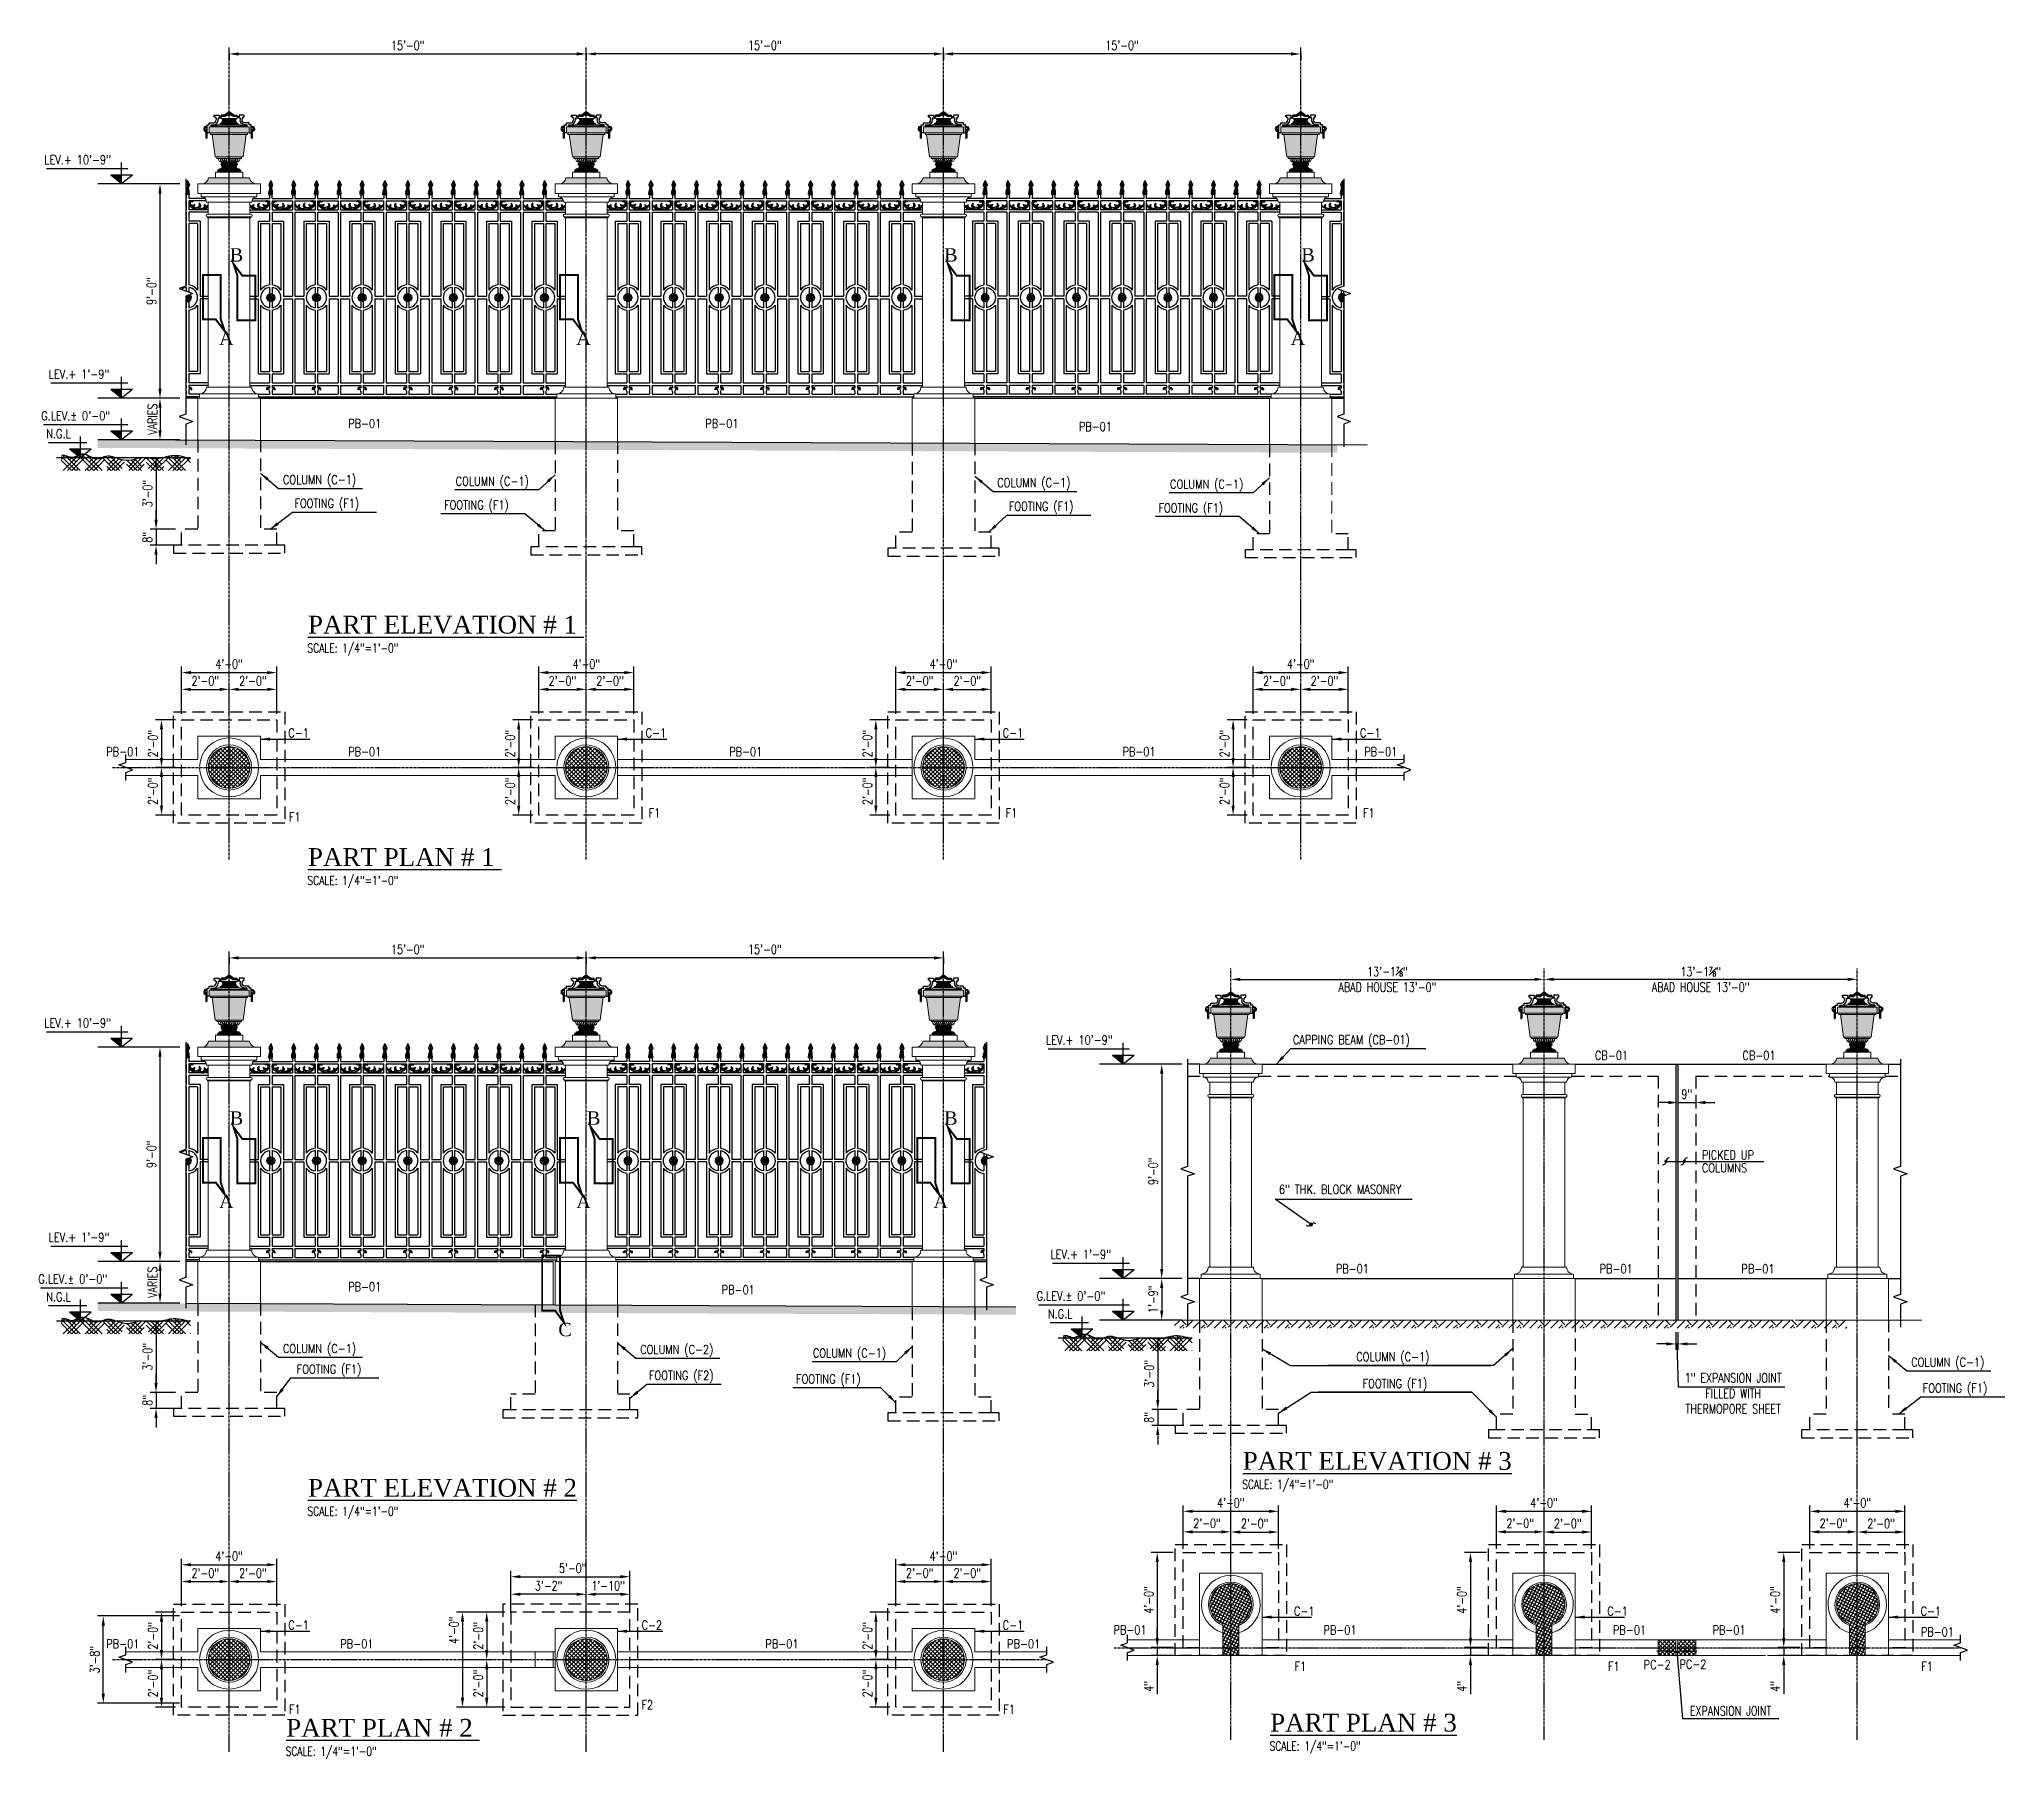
# Model space of a CAD drawing. Header units: inches. Extents: x 295786 to 300745, y 68261 to 70432.
# Drawn here: x 298672 to 299663, y 68689 to 69555 of the extents above; entities that cross this region are included whole.
import ezdxf

# ---------------------------------------------------------------- set-up
doc = ezdxf.new("R2010")
doc.units = ezdxf.units.IN
doc.header["$MEASUREMENT"] = 0
doc.linetypes.add('CENTER', pattern=[2, 1.25, -0.25, 0.25, -0.25])
doc.linetypes.add('HIDDEN', pattern=[9.525, 6.35, -3.175])
for name, color, linetype in [('A-TYP-BEAM', 3, 'Continuous'), ('A-TYP-BEAM TEXT', 2, 'Continuous'), ('A-TYP-DIM', 1, 'Continuous'), ('A-TYP-H-TEXT', 2, 'Continuous'), ('A-TYP-SECTION', 5, 'Continuous'), ('A-TYP-ST-LEAN', 1, 'Continuous'), ('A-TYP-ST-LEVEL', 1, 'Continuous'), ('arch-elevation-1', 2, 'Continuous'), ('arch-elevation-2', 52, 'Continuous'), ('FOOTING', 4, 'Continuous'), ('GRID', 8, 'Continuous'), ('HATCH', 7, 'Continuous'), ('LAYER5', 5, 'Continuous'), ('NO', 3, 'Continuous')]:
    doc.layers.add(name, color=color, linetype=linetype)
doc.layers.add('H252', color=252, linetype='Continuous', lineweight=9)
doc.styles.add('HADINGS', font='times.ttf')
doc.styles.add('rizwan', font='romans.shx', dxfattribs={"width": 0.75})
doc.styles.add('STYLE4', font='romans.shx')
doc.dimstyles.new('STYLE-64', dxfattribs={"dimscale": 64, "dimtxt": 0.09375, "dimasz": 0.09375, "dimexe": 0.0625, "dimexo": 0.0625, "dimgap": 0.03125, "dimtad": 1, "dimzin": 3, "dimdsep": 46, "dimlunit": 4, "dimtxsty": 'rizwan', "dimcen": 0.125, "dimdle": 4, "dimclrd": 1, "dimclre": 1, "dimclrt": 2, "dimadec": 0, "dimazin": 0, "dimtfac": 0.5, "dimtix": 1, "dimtmove": 2, "dimatfit": 3, "dimfxl": 0, "dimfrac": 1, "dimtolj": 1, "dimtzin": 3, "dimarcsym": 0})
pattern_1 = [(45, (-416899.16, -294290.9236), (9e-16, 10.60660172), [7.5, -7.5]), (45, (-416901.149, -294288.935), (9e-16, 10.60660172), [7.5, -7.5]), (45, (-416903.138, -294286.946), (9e-16, 10.60660172), [7.5, -7.5]), (135, (-416903.138, -294285.62), (-10.60660172, 9e-16), [7.5, -7.5]), (135, (-416901.149, -294283.6316), (-10.60660172, 9e-16), [7.5, -7.5]), (135, (-416899.16, -294281.643), (-10.60660172, 9e-16), [7.5, -7.5])]

msp = doc.modelspace()

# ---------------------------------------------------------------- texts
at = {"layer": 'A-TYP-BEAM TEXT', "style": 'STYLE4', "width": 0.8}
for s, p in [('PB-01', (298828.13854513, 69359.44694624)), ('PB-01', (299008.13854513, 69359.44694624)), ('PB-01', (299196.36381873, 69357.90570046)), ('COLUMN (C-1)', (298795.27360762, 69331.17163001)), ('COLUMN (C-1)', (298882.31910313, 69330.38622686)), ('COLUMN (C-1)', (299155.27360761, 69329.66627397)), ('COLUMN (C-1)', (299242.31910313, 69328.88087083)), ('FOOTING (F1)', (298801.08980275, 69319.23732591)), ('FOOTING (F1)', (298876.50290799, 69318.45192276)), ('FOOTING (F1)', (299161.08980275, 69317.73196987)), ('FOOTING (F1)', (299236.50290799, 69316.94656672)), ('C-1', (298798.01472676, 69203.55402716)), ('C-1', (298978.01472676, 69203.55402715)), ('C-1', (299158.01472676, 69203.55402715)), ('C-1', (299338.01472676, 69203.55402715)), ('PB-01', (298706.25124903, 69194.10725412)), ('PB-01', (298828.13854513, 69194.10725412)), ('PB-01', (299020.14602708, 69194.10725412)), ('PB-01', (299218.38051918, 69194.10725412)), ('PB-01', (299340.18080464, 69194.10725412)), ('F1', (298798.30270636, 69161.17228876)), ('F1', (298979.47970322, 69163.17228876)), ('F1', (299159.47970322, 69163.17228876)), ('F1', (299339.47970322, 69163.17228876)), ('CAPPING BEAM (CB-01)', (299304.1982952, 69048.97987356)), ('CB-01', (299456.43329785, 69041.0980654)), ('CB-01', (299530.76307837, 69041.09806539)), ('PICKED UP', (299510.32962107, 68990.91894332)), ('COLUMNS', (299510.32962107, 68984.44519354)), ('6" THK. BLOCK MASONRY', (299297.18002496, 68973.61309869)), ('PB-01', (299325.84803535, 68933.58549136)), ('PB-01', (299458.80943837, 68933.58549136)), ('PB-01', (299530.24542597, 68933.58549136)), ('PB-01', (298828.13854513, 68924.54681925)), ('PB-01', (299016.36381873, 68923.00557347)), ('COLUMN (C-1)', (298795.27360762, 68893.40180358)), ('COLUMN (C-2)', (298975.27360761, 68892.90030726)), ('COLUMN (C-1)', (299062.31910313, 68891.1110444)), ('COLUMN (C-1)', (299336.16592561, 68889.2518004)), ('FOOTING (F1)', (298802.2186176, 68883.0005726)), ('FOOTING (F2)', (298979.70463996, 68879.83570259)), ('FOOTING (F1)', (299053.86488989, 68878.04643974)), ('COLUMN (C-1)', (299615.7745573, 68886.53093619)), ('FOOTING (F1)', (299339.34602956, 68875.75709072)), ('FOOTING (F1)', (299621.59075244, 68873.46633153)), ('C-1', (299304.79695987, 68761.07291155)), ('C-1', (299462.64096545, 68761.07291145)), ('C-1', (299620.51291432, 68761.07291135)), ('C-1', (298798.01472676, 68754.04328991)), ('C-2', (298976.01472676, 68754.04328991)), ('C-1', (299158.01472676, 68754.04328991)), ('PB-01', (299213.79921873, 68751.64987781)), ('PB-01', (299319.61050173, 68751.58199948)), ('PB-01', (299465.52107408, 68751.58199948)), ('PB-01', (299515.66670696, 68751.58199948)), ('PB-01', (299620.68175433, 68750.62701893)), ('PB-01', (298706.25124903, 68744.59651687)), ('PB-01', (298824.19728276, 68744.59651687)), ('PB-01', (299038.38051919, 68744.59651687)), ('PB-01', (299160.18080464, 68744.59651687)), ('F1', (299305.08493951, 68733.27616628)), ('F1', (299462.92894509, 68733.27616618)), ('PC-2', (299481.0126922, 68734.1341511)), ('PC-2', (299499.02869397, 68734.3115953)), ('F1', (299620.80089395, 68733.27616608)), ('F1', (298798.30270636, 68711.66155151)), ('F2', (298975.96060241, 68713.89798908)), ('F1', (299158.30270637, 68711.66155151))]:
    msp.add_text(s, height=4.5, dxfattribs=at).set_placement(p)
at = {"layer": 'A-TYP-DIM', "color": 2, "ltscale": 1.5, "char_height": 4.6875, "attachment_point": 5, "style": 'rizwan'}
for s, insert in [('\\A1;13\'-1{\\H0.500000x;\\S7#8;}"\\PABAD HOUSE 13\'-0"', (299351.85006891, 69081.62343743)), ('\\A1;13\'-1{\\H0.500000x;\\S7#8;}"\\PABAD HOUSE 13\'-0"', (299509.69407449, 69081.62343743)), ('\\A1;1" EXPANSION JOINT \\PFILLED WITH \\PTHERMOPORE SHEET', (299526.0999754, 68873.04327291))]:
    msp.add_mtext(s, dxfattribs=dict(at, insert=insert))
at = {"layer": 'A-TYP-H-TEXT', "color": 5, "style": 'HADINGS'}
for s, height, p in [('B', 6.75, (298768.43261043, 69443.28571392)), ('B', 6.75, (299128.43261043, 69443.28571392)), ('B', 6.75, (299308.43261043, 69443.28571392)), ('A', 6.75, (298763.06484624, 69401.29530611)), ('A', 6.75, (298943.06484625, 69401.29530611)), ('A', 6.75, (299303.06484624, 69401.29530611)), ('%%UPART ELEVATION # 1 ', 9, (298807.89444942, 69255.86664354)), ('%%UPART PLAN # 1 ', 9, (298807.89444942, 69138.7642578)), ('B', 6.75, (298768.43261043, 69008.38558693)), ('B', 6.75, (298948.43261043, 69008.38558693)), ('B', 6.75, (299128.43261043, 69008.38558693)), ('A', 6.75, (298763.06484625, 68966.39517912)), ('A', 6.75, (298943.06484625, 68966.39517912)), ('A', 6.75, (299123.06484624, 68966.39517912)), ('C', 6.75, (298934.03369723, 68901.8498099)), ('%%UPART ELEVATION # 3', 9, (299278.94874473, 68834.54357222)), ('%%UPART ELEVATION # 2', 9, (298807.89444942, 68820.96651655)), ('%%UPART PLAN # 2 ', 9, (298796.90284788, 68700.04497351)), ('%%UPART PLAN # 3', 9, (299292.75604723, 68702.6660724))]:
    msp.add_text(s, height=height, dxfattribs=at).set_placement(p)
at = {"layer": 'A-TYP-H-TEXT', "style": 'rizwan', "width": 0.75}
for p in [(298807.59932549, 69246.31864892), (298807.59932549, 69129.21626318), (299278.65362079, 68824.99557759), (298807.59932549, 68811.41852193), (298796.60772394, 68690.49697888), (299292.46092329, 68693.11807777)]:
    msp.add_text('SCALE: 1/4"=1\'-0"', height=4.5, dxfattribs=at).set_placement(p)
at = {"layer": 'A-TYP-ST-LEVEL', "color": 2, "style": 'STYLE4', "width": 0.8}
for s, p in [('LEV.+ 10\'-9"', (298674.99182204, 69492.32708268)), ('LEV.+ 1\'-9"', (298677.25293516, 69384.32708268)), ('G.LEV.%%P 0\'-0"', (298673.51293645, 69363.32708268)), ('N.G.L', (298676.00580111, 69354.32708268)), ('LEV.+ 10\'-9"', (298674.99182204, 69057.42695569)), ('LEV.+ 10\'-9"', (299179.77681728, 69048.84684749)), ('LEV.+ 1\'-9"', (298677.25293516, 68949.42695569)), ('LEV.+ 1\'-9"', (299182.03793041, 68940.84684749)), ('G.LEV.%%P 0\'-0"', (298672.03268078, 68928.42695569)), ('N.G.L', (298676.00580111, 68919.42695569)), ('G.LEV.%%P 0\'-0"', (299175.02180899, 68919.84684749)), ('N.G.L', (299180.79079636, 68910.84684749))]:
    msp.add_text(s, height=4.5, dxfattribs=at).set_placement(p)

# ---------------------------------------------------------------- blocks, each defined once
blk = doc.blocks.new('A$C5B221961')
at = {"layer": 'arch-elevation-1'}
for p, q in [((7.98, 10.2), (8.99, 10.2)), ((1.29, 3.66), (1.29, -0.34)), ((1.93, 5.52), (1.52, 5.52)), ((1.93, 5.02), (1.52, 5.02)), ((1.79, 3.66), (1.79, -0.34)), ((1.93, 3.38), (1.79, 3.38)), ((1.93, 2.88), (1.79, 2.88)), ((2.93, 2.2), (1.93, 2.2)), ((3.93, 6.2), (4.98, 6.2)), ((6.48, 9.7), (6.48, 8.7)), ((7.48, 9.7), (7.48, 8.7)), ((7.48, 9.7), (8.99, 9.7))]:
    blk.add_line(p, q, dxfattribs=at)
for points in [[(6.48, 9.7), (5.98, 9.7), (5.98, 10.2), (5.48, 10.2), (5.48, 11.2), (7.98, 11.2), (7.98, 10.2)], [(1.93, 2.2), (1.93, 6.2), (2.93, 6.2), (2.93, 7.2), (4.98, 7.2)], [(3.93, 5.7), (3.93, 6.2)]]:
    blk.add_lwpolyline(points, dxfattribs=at)
for centre, radius, start, end in [((1.52, 4.2), 1.32, 90, 260.0871), ((1.52, 4.2), 0.819, 90, 253.9029), ((1.54, 3.66), 0.25, 0, 180), ((4.98, 8.7), 2.5, 270, 0), ((4.98, 8.7), 1.5, 270, 0), ((1.54, -0.34), 0.25, 180, 0)]:
    blk.add_arc(centre, radius, start, end, dxfattribs=at)
blk = doc.blocks.new('A$C69E164E6')
at = {"layer": 'H252'}
h = blk.add_hatch(color=250, dxfattribs=at)
h.set_gradient(color1=(54, 54, 54), one_color=1, tint=1, name='CYLINDER')
h.paths.add_polyline_path([(15.09, 31.51), (8.89, 31.51, -0.101697), (7.93, 29.51), (16.04, 29.51, -0.101697)])
h = blk.add_hatch(color=250, dxfattribs=at)
h.set_gradient(color1=(54, 54, 54), rotation=270, one_color=1, tint=1)
h.paths.add_polyline_path([(15.99, 33.76), (14.44, 33.76), (15.49, 33.01), (15.99, 33.01)])
h.paths.add_polyline_path([(9.54, 33.76), (7.99, 33.76), (7.99, 33.01), (8.49, 33.01)])
h = blk.add_hatch(color=250, dxfattribs=at)
h.set_gradient(color1=(54, 54, 54), rotation=270, one_color=1, tint=1)
h.paths.add_polyline_path([(11.99, 35.51), (8.49, 33.01), (9.99, 33.01, -0.375), (13.99, 33.01), (15.49, 33.01)])
h = blk.add_hatch(color=250, dxfattribs=at)
h.set_gradient(color1=(54, 54, 54), one_color=1, tint=1, name='CYLINDER')
h.paths.add_polyline_path([(22.05, 27.76), (21.05, 27.76), (1.93, 27.76), (1.93, 24.76), (22.05, 24.76)])
h = blk.add_hatch(color=250, dxfattribs=at)
h.set_gradient(color1=(54, 54, 54), one_color=1, tint=1, name='CYLINDER')
h.paths.add_polyline_path([(21.3, 24.76), (2.68, 24.76), (2.68, 24.01), (21.3, 24.01)])
h = blk.add_hatch(color=250, dxfattribs=at)
h.set_gradient(color1=(54, 54, 54), one_color=1, tint=1, name='CURVED')
h.paths.add_polyline_path([(16.54, 29.01), (7.43, 29.01), (2.93, 28.26), (21.05, 28.26)])
h = blk.add_hatch(color=250, dxfattribs=at)
h.set_gradient(color1=(54, 54, 54), one_color=1, tint=1, name='CYLINDER')
h.paths.add_polyline_path([(21.05, 28.26), (2.93, 28.26), (2.93, 27.76), (21.05, 27.76)])
h = blk.add_hatch(color=250, dxfattribs=at)
h.set_gradient(color1=(54, 54, 54), one_color=1, tint=1, name='CYLINDER')
h.paths.add_polyline_path([(20.54, 24.01), (3.43, 24.01), (4.95, 12.65), (19.02, 12.65)])
h = blk.add_hatch(color=250, dxfattribs=at)
h.set_gradient(color1=(54, 54, 54), one_color=1, tint=1, name='CYLINDER')
h.paths.add_polyline_path([(16.54, 29.51), (7.43, 29.51), (7.43, 29.01), (16.54, 29.01)])
h = blk.add_hatch(color=250, dxfattribs=at)
h.set_gradient(color1=(54, 54, 54), one_color=1, tint=1, name='CYLINDER')
h.paths.add_polyline_path([(18.25, 12.65), (5.72, 12.65), (5.72, 11.9), (18.25, 11.9)])
h = blk.add_hatch(color=250, dxfattribs=at)
h.set_gradient(color1=(54, 54, 54), rotation=270, one_color=1, tint=1)
h.paths.add_polyline_path([(22.3, 2.03), (1.67, 2.03, -0.307023), (-1.33, -0.97), (25.3, -0.97, -0.307023)])
h = blk.add_hatch(color=250, dxfattribs=at)
h.set_gradient(color1=(54, 54, 54), one_color=1, tint=1, name='CYLINDER')
edge = h.paths.add_edge_path()
edge.add_arc((17.24, 5.65), 0.625, 270, 450)
edge.add_line((17.24, 6.28), (6.74, 6.28))
edge.add_arc((6.74, 5.65), 0.625, 90, 270)
edge.add_line((6.74, 5.03), (17.24, 5.03))
h = blk.add_hatch(color=250, dxfattribs=at)
h.set_gradient(color1=(54, 54, 54), one_color=1, tint=1, name='CYLINDER')
h.paths.add_polyline_path([(16.86, 6.65), (7.11, 6.65, 0.414214), (6.74, 6.28), (17.24, 6.28, 0.414214)])
h = blk.add_hatch(color=250, dxfattribs=at)
h.set_gradient(color1=(54, 54, 54), one_color=1, tint=1, name='CYLINDER')
h.paths.add_polyline_path([(15.4, 7.9), (8.57, 7.9, -0.369842), (7.53, 6.65), (16.44, 6.65, -0.369842)])
h = blk.add_hatch(color=250, dxfattribs=at)
h.set_gradient(color1=(54, 54, 54), one_color=1, tint=1, name='CYLINDER')
h.paths.add_polyline_path([(15.65, 9.4), (8.32, 9.4, 1), (8.32, 8.4), (15.65, 8.4, 1)])
h = blk.add_hatch(color=250, dxfattribs=at)
h.set_gradient(color1=(54, 54, 54), one_color=1, tint=1, name='CYLINDER')
h.paths.add_polyline_path([(15.65, 9.9), (8.32, 9.9, -0.582673), (8.32, 9.4), (15.65, 9.4, -0.582673)])
at = {"layer": 'NO', "lineweight": 0}
h = blk.add_hatch(color=250, dxfattribs=at)
h.set_gradient(color1=(54, 54, 54), one_color=1, tint=1, name='CYLINDER')
h.paths.add_polyline_path([(15.65, 8.4), (8.32, 8.4), (8.32, 7.9), (15.65, 7.9)])
at = {"layer": 'arch-elevation-1', "color": 1}
for p, q in [((7.99, 33.01), (7.99, 33.76)), ((9.54, 33.76), (7.99, 33.76)), ((14.44, 33.76), (15.99, 33.76)), ((15.99, 33.01), (15.99, 33.76))]:
    blk.add_line(p, q, dxfattribs=at)
at = {"layer": 'arch-elevation-1'}
for centre, radius, start, end in [((9.48, 11.84), 2, 178.30191, 255.52915), ((10.53, 11.76), 2.05, 175.96987, 244.62577), ((11.8, 11.7), 2.32, 174.86415, 230.4431), ((13.73, 11.65), 3.25, 175.5829, 212.53434), ((20.29, 11.63), 8.81, 178.23265, 191.31038), ((3.68, 11.63), 8.81, 348.68962, 1.76735), ((10.24, 11.65), 3.25, 327.46566, 4.4171), ((12.17, 11.7), 2.32, 309.5569, 5.13585), ((13.44, 11.76), 2.05, 295.37423, 4.03013), ((14.49, 11.84), 2, 284.47085, 1.69809)]:
    blk.add_arc(centre, radius, start, end, dxfattribs=at)
at = {"layer": 'NO', "lineweight": 0}
for p, q in [((7.99, 33.01), (9.99, 33.01)), ((7.99, 32.01), (7.99, 33.01)), ((7.99, 32.01), (15.99, 32.01)), ((8.49, 33.01), (11.99, 35.51)), ((8.49, 31.51), (8.49, 32.01)), ((15.49, 31.51), (8.49, 31.51)), ((15.49, 33.01), (11.99, 35.51)), ((13.99, 33.01), (15.99, 33.01)), ((15.49, 31.51), (15.49, 32.01)), ((15.99, 32.01), (15.99, 33.01)), ((1.93, 27.76), (22.05, 27.76)), ((1.93, 24.76), (1.93, 27.76)), ((1.93, 24.76), (22.05, 24.76)), ((2.68, 24.01), (2.68, 24.76)), ((2.68, 24.01), (21.3, 24.01)), ((7.43, 29.01), (2.93, 28.26)), ((2.93, 28.26), (2.93, 27.76)), ((2.93, 28.26), (21.05, 28.26)), ((4.95, 12.65), (3.43, 24.01)), ((7.43, 29.51), (16.54, 29.51)), ((7.43, 29.01), (7.43, 29.51)), ((7.43, 29.01), (16.54, 29.01)), ((16.54, 29.01), (16.54, 29.51)), ((16.54, 29.01), (21.05, 28.26)), ((19.02, 12.65), (20.54, 24.01)), ((21.05, 28.26), (21.05, 27.76)), ((21.3, 24.01), (21.3, 24.76)), ((22.05, 24.76), (22.05, 27.76)), ((4.95, 12.65), (19.02, 12.65)), ((5.72, 11.9), (5.72, 12.65)), ((5.72, 11.9), (18.25, 11.9)), ((18.25, 11.9), (18.25, 12.65)), ((6.74, 6.28), (17.24, 6.28)), ((6.74, 5.03), (17.24, 5.03)), ((7.11, 6.65), (16.86, 6.65)), ((8.32, 9.9), (15.65, 9.9)), ((8.32, 9.4), (15.65, 9.4)), ((8.32, 8.4), (8.32, 7.9)), ((8.32, 8.4), (15.65, 8.4)), ((8.32, 7.9), (8.32, 8.4)), ((8.32, 7.9), (15.65, 7.9)), ((15.65, 8.4), (15.65, 7.9))]:
    blk.add_line(p, q, dxfattribs=at)
for points in [[(1.67, 2.03), (22.3, 2.03)], [(5.11, 2.03), (5.11, 5.03), (18.86, 5.03), (18.86, 2.03)]]:
    blk.add_lwpolyline(points, dxfattribs=at)
for centre, radius, start, end in [((3.54, 32.84), 5.51, 322.80901, 346.03648), ((11.99, 30.72), 3.04, 48.88791, 131.11209), ((20.43, 32.84), 5.51, 193.96352, 217.19099), ((8.54, 11.95), 2.06, 181.30256, 263.81303), ((15.43, 11.95), 2.06, 276.18697, 358.69744), ((-2.04, 2.74), 3.78, 280.86462, 349.13538), ((6.74, 5.65), 0.625, 90, 270), ((7.11, 6.28), 0.375, 90, 180), ((7.32, 7.88), 1.25, 279.75241, 0.93836), ((8.32, 8.9), 0.5, 90, 270), ((8.18, 9.65), 0.287, 299.5436, 60.4564), ((16.65, 7.88), 1.25, 179.06164, 260.24759), ((15.8, 9.65), 0.287, 119.5436, 240.4564), ((15.65, 8.9), 0.5, 270, 90), ((16.86, 6.28), 0.375, 0, 90), ((17.24, 5.65), 0.625, 270, 90), ((26.01, 2.74), 3.78, 190.86462, 259.13538)]:
    blk.add_arc(centre, radius, start, end, dxfattribs=at)
at = {"layer": 'arch-elevation-1', "color": 1}
blk.add_blockref('A$C5B221961', (-1, 22.56), dxfattribs=at)
at = {"layer": 'arch-elevation-1', "color": 1, "xscale": -1}
blk.add_blockref('A$C5B221961', (24.97, 22.56), dxfattribs=at)
blk = doc.blocks.new('A$C6B381791')
at = {"layer": 'arch-elevation-1'}
for centre, radius, start, end in [((1448, 1472), 1473, 190.57963, 273.23104), ((1006, 1693), 1120, 206.0707, 250.01304), ((996, 644), 373, 90.49059, 180.50005), ((1217, 761), 340, 131.32576, 221.17833), ((1565, 1101), 826, 223.03394, 294.02366), ((961, 537), 0.0000000233, 90, 303.69007), ((2221, 804), 559, 115.47472, 235.04001), ((2485, 1025), 579, 150.59856, 218.0334), ((2575, 1253), 800, 226.94183, 318.05409), ((2220, 2179), 2178, 270.4223, 325.76165), ((3185, 1070), 352, 169.48131, 267.62613), ((3331, 1589), 670, 222.76751, 296.15806), ((3595, 1328), 464, 68.75238, 148.82449), ((3432, 1154), 476, 56.60694, 119.54354), ((3477, 1292), 338, 296.1418, 50.133), ((3527, 1240), 571, 329.87501, 65.6305)]:
    blk.add_arc(centre, radius, start, end, dxfattribs=at)
at = {"layer": 'arch-elevation-1', "color": 1}
for centre, radius, start, end in [((1930, 2446), 2358, 216.77388, 283.03412), ((1145, 631), 415, 111.57155, 220.59803), ((2576, 876), 736, 143.98506, 261.03363), ((2220, 2179), 2044, 276.77061, 325.76165), ((3416, 1385), 629, 203.50695, 309.23451), ((3511, 1242), 452, 330.7094, 133.85142)]:
    blk.add_arc(centre, radius, start, end, dxfattribs=at)
blk = doc.blocks.new('A$C57A04C27')
at = {"layer": 'arch-elevation-1'}
for p, q in [((13, 118), (-1, 85)), ((-1, 85), (8, 63)), ((-1, 85), (27, 85)), ((-1, 13), (0, 42)), ((-1, 13), (27, 13)), ((4, 13), (4, -15)), ((7, 63), (13, 63)), ((7, 63), (7, 61)), ((7, 61), (13, 61)), ((7, 50), (13, 50)), ((7, 48), (7, 50)), ((7, 48), (19, 48)), ((13, 118), (27, 85)), ((13, 118), (13, 63)), ((19, 63), (13, 63)), ((19, 61), (13, 61)), ((19, 50), (13, 50)), ((27, 85), (18, 63)), ((19, 63), (19, 61)), ((19, 48), (19, 50)), ((22, 13), (22, -15)), ((27, 13), (26, 42))]:
    blk.add_line(p, q, dxfattribs=at)
at = {"layer": 'arch-elevation-1', "color": 1}
for p, q in [((0, 42), (26, 42)), ((5, 42), (3, 13)), ((9, 42), (8, 13)), ((13, 48), (13, 13)), ((17, 42), (18, 13)), ((21, 42), (23, 13))]:
    blk.add_line(p, q, dxfattribs=at)
at = {"layer": 'arch-elevation-1'}
for centre, radius, start, end in [((7, 41), 6.61, 92.1151, 176.4234), ((9, 56), 5.89, 110.5652, 249.4348), ((17, 56), 5.89, 290.5652, 69.4348), ((19, 41), 6.61, 3.5766, 87.8849)]:
    blk.add_arc(centre, radius, start, end, dxfattribs=at)
at = {"layer": 'arch-elevation-1', "color": 1}
for centre, radius, start, end in [((11, 42), 6.39, 109.671, 181.5931), ((20, 41), 11.3, 144.2619, 177.9822), ((6, 41), 11.3, 2.0178, 35.7381), ((15, 42), 6.39, 358.4069, 70.329)]:
    blk.add_arc(centre, radius, start, end, dxfattribs=at)
at = {"layer": 'H252', "color": 1}
for p, q in [((3, 57), (23, 57)), ((3, 54), (23, 54)), ((5, 59), (22, 59)), ((5, 52), (22, 52))]:
    blk.add_line(p, q, dxfattribs=at)
blk = doc.blocks.new('15TF GRILL')
at = {"layer": 'arch-elevation-1'}
for p, q in [((2.06, 100), (10.25, 100)), ((11.5, 100), (21.75, 100)), ((23, 100), (33.25, 100)), ((34.5, 100), (44.75, 100)), ((46, 100), (56.25, 100)), ((57.5, 100), (67.75, 100)), ((69, 100), (79.25, 100)), ((80.5, 100), (90.75, 100)), ((92, 100), (102.25, 100)), ((103.5, 100), (113.75, 100)), ((115, 100), (125.25, 100)), ((126.5, 100), (136.75, 100)), ((138, 100), (148.25, 100)), ((149.5, 100), (157.69, 100)), ((0.37, 94.25), (10.25, 94.25)), ((0.37, 93), (10.25, 93)), ((1.33, 98.75), (10.25, 98.75)), ((10.25, 98.75), (10.25, 94.25)), ((10.25, 93), (10.25, 88.5)), ((11.5, 98.75), (21.75, 98.75)), ((11.5, 98.75), (11.5, 94.25)), ((11.5, 94.25), (21.75, 94.25)), ((11.5, 93), (11.5, 88.5)), ((11.5, 93), (21.75, 93)), ((21.75, 98.75), (21.75, 94.25)), ((21.75, 93), (21.75, 50.63)), ((23, 98.75), (23, 94.25)), ((23, 98.75), (33.25, 98.75)), ((23, 94.25), (33.25, 94.25)), ((23, 93), (33.25, 93)), ((23, 93), (23, 50.63)), ((33.25, 98.75), (33.25, 94.25)), ((33.25, 93), (33.25, 88.5)), ((34.5, 98.75), (44.75, 98.75)), ((34.5, 98.75), (34.5, 94.25)), ((34.5, 94.25), (44.75, 94.25)), ((34.5, 93), (34.5, 88.5)), ((34.5, 93), (44.75, 93)), ((44.75, 98.75), (44.75, 94.25)), ((44.75, 93), (44.75, 50.63)), ((46, 98.75), (46, 94.25)), ((46, 98.75), (56.25, 98.75)), ((46, 94.25), (56.25, 94.25)), ((46, 93), (56.25, 93)), ((46, 93), (46, 50.63)), ((56.25, 98.75), (56.25, 94.25)), ((56.25, 93), (56.25, 88.5)), ((57.5, 98.75), (67.75, 98.75)), ((57.5, 98.75), (57.5, 94.25)), ((57.5, 94.25), (67.75, 94.25)), ((57.5, 93), (57.5, 88.5)), ((57.5, 93), (67.75, 93)), ((67.75, 98.75), (67.75, 94.25)), ((67.75, 93), (67.75, 50.63)), ((69, 98.75), (69, 94.25)), ((69, 98.75), (79.25, 98.75)), ((69, 94.25), (79.25, 94.25)), ((69, 93), (79.25, 93)), ((69, 93), (69, 50.63)), ((79.25, 98.75), (79.25, 94.25)), ((79.25, 93), (79.25, 88.5)), ((80.5, 98.75), (90.75, 98.75)), ((80.5, 98.75), (80.5, 94.25)), ((80.5, 94.25), (90.75, 94.25)), ((80.5, 93), (80.5, 88.5)), ((80.5, 93), (90.75, 93)), ((90.75, 98.75), (90.75, 94.25)), ((90.75, 93), (90.75, 50.63)), ((92, 98.75), (92, 94.25)), ((92, 98.75), (102.25, 98.75)), ((92, 94.25), (102.25, 94.25)), ((92, 93), (102.25, 93)), ((92, 93), (92, 50.63)), ((102.25, 98.75), (102.25, 94.25)), ((102.25, 93), (102.25, 88.5)), ((103.5, 98.75), (113.75, 98.75)), ((103.5, 98.75), (103.5, 94.25)), ((103.5, 94.25), (113.75, 94.25)), ((103.5, 93), (103.5, 88.5)), ((103.5, 93), (113.75, 93)), ((113.75, 98.75), (113.75, 94.25)), ((113.75, 93), (113.75, 50.63)), ((115, 98.75), (115, 94.25)), ((115, 98.75), (125.25, 98.75)), ((115, 94.25), (125.25, 94.25)), ((115, 93), (125.25, 93)), ((115, 93), (115, 50.63)), ((125.25, 98.75), (125.25, 94.25)), ((125.25, 93), (125.25, 88.5)), ((126.5, 98.75), (136.75, 98.75)), ((126.5, 98.75), (126.5, 94.25)), ((126.5, 94.25), (136.75, 94.25)), ((126.5, 93), (126.5, 88.5)), ((126.5, 93), (136.75, 93)), ((136.75, 98.75), (136.75, 94.25)), ((136.75, 93), (136.75, 50.63)), ((138, 98.75), (138, 94.25)), ((138, 98.75), (148.25, 98.75)), ((138, 94.25), (148.25, 94.25)), ((138, 93), (148.25, 93)), ((138, 93), (138, 50.63)), ((148.25, 98.75), (148.25, 94.25)), ((148.25, 93), (148.25, 88.5)), ((149.5, 98.75), (158.42, 98.75)), ((149.5, 98.75), (149.5, 94.25)), ((149.5, 94.25), (159.37, 94.25)), ((149.5, 93), (149.5, 88.5)), ((149.5, 93), (159.37, 93)), ((4.5, 88.5), (10.25, 88.5)), ((4.5, 88.5), (4.5, 50.63)), ((5.75, 87.25), (10.25, 87.25)), ((5.75, 87.25), (5.75, 53.79)), ((10.25, 87.25), (10.25, 56.34)), ((11.5, 88.5), (17.25, 88.5)), ((11.5, 87.25), (11.5, 56.34)), ((11.5, 87.25), (16, 87.25)), ((16, 87.25), (16, 53.79)), ((17.25, 88.5), (17.25, 50.63)), ((27.5, 88.5), (33.25, 88.5)), ((27.5, 88.5), (27.5, 50.63)), ((28.75, 87.25), (33.25, 87.25)), ((28.75, 87.25), (28.75, 53.79)), ((33.25, 87.25), (33.25, 56.34)), ((34.5, 88.5), (40.25, 88.5)), ((34.5, 87.25), (34.5, 56.34)), ((34.5, 87.25), (39, 87.25)), ((39, 87.25), (39, 53.79)), ((40.25, 88.5), (40.25, 50.63)), ((50.5, 88.5), (56.25, 88.5)), ((50.5, 88.5), (50.5, 50.63)), ((51.75, 87.25), (56.25, 87.25)), ((51.75, 87.25), (51.75, 53.79)), ((56.25, 87.25), (56.25, 56.34)), ((57.5, 88.5), (63.25, 88.5)), ((57.5, 87.25), (57.5, 56.34)), ((57.5, 87.25), (62, 87.25)), ((62, 87.25), (62, 53.79)), ((63.25, 88.5), (63.25, 50.63)), ((73.5, 88.5), (79.25, 88.5)), ((73.5, 88.5), (73.5, 50.63)), ((74.75, 87.25), (79.25, 87.25)), ((74.75, 87.25), (74.75, 53.79)), ((79.25, 87.25), (79.25, 56.34)), ((80.5, 88.5), (86.25, 88.5)), ((80.5, 87.25), (80.5, 56.34)), ((80.5, 87.25), (85, 87.25)), ((85, 87.25), (85, 53.79)), ((86.25, 88.5), (86.25, 50.63)), ((96.5, 88.5), (102.25, 88.5)), ((96.5, 88.5), (96.5, 50.63)), ((97.75, 87.25), (102.25, 87.25)), ((97.75, 87.25), (97.75, 53.79)), ((102.25, 87.25), (102.25, 56.34)), ((103.5, 88.5), (109.25, 88.5)), ((103.5, 87.25), (103.5, 56.34)), ((103.5, 87.25), (108, 87.25)), ((108, 87.25), (108, 53.79)), ((109.25, 88.5), (109.25, 50.63)), ((119.5, 88.5), (125.25, 88.5)), ((119.5, 88.5), (119.5, 50.63)), ((120.75, 87.25), (125.25, 87.25)), ((120.75, 87.25), (120.75, 53.79)), ((125.25, 87.25), (125.25, 56.34)), ((126.5, 88.5), (132.25, 88.5)), ((126.5, 87.25), (126.5, 56.34)), ((126.5, 87.25), (131, 87.25)), ((131, 87.25), (131, 53.79)), ((132.25, 88.5), (132.25, 50.63)), ((142.5, 88.5), (148.25, 88.5)), ((142.5, 88.5), (142.5, 50.63)), ((143.75, 87.25), (148.25, 87.25)), ((143.75, 87.25), (143.75, 53.79)), ((148.25, 87.25), (148.25, 56.34)), ((149.5, 88.5), (155.25, 88.5)), ((149.5, 87.25), (149.5, 56.34)), ((149.5, 87.25), (154, 87.25)), ((154, 87.25), (154, 53.79)), ((155.25, 88.5), (155.25, 50.63)), ((0.37, 50.63), (4.5, 50.63)), ((10.25, 55.09), (10.25, 51.9)), ((11.5, 55.09), (11.5, 51.9)), ((17.25, 50.63), (21.75, 50.63)), ((23, 50.63), (27.5, 50.63)), ((33.25, 55.09), (33.25, 51.9)), ((34.5, 55.09), (34.5, 51.9)), ((40.25, 50.63), (44.75, 50.63)), ((46, 50.63), (50.5, 50.63)), ((56.25, 55.09), (56.25, 51.9)), ((57.5, 55.09), (57.5, 51.9)), ((63.25, 50.63), (67.75, 50.63)), ((69, 50.63), (73.5, 50.63)), ((79.25, 55.09), (79.25, 51.9)), ((80.5, 55.09), (80.5, 51.9)), ((86.25, 50.63), (90.75, 50.63)), ((92, 50.63), (96.5, 50.63)), ((102.25, 55.09), (102.25, 51.9)), ((103.5, 55.09), (103.5, 51.9)), ((109.25, 50.63), (113.75, 50.63)), ((115, 50.63), (119.5, 50.63)), ((125.25, 55.09), (125.25, 51.9)), ((126.5, 55.09), (126.5, 51.9)), ((132.25, 50.63), (136.75, 50.63)), ((138, 50.63), (142.5, 50.63)), ((148.25, 55.09), (148.25, 51.9)), ((149.5, 55.09), (149.5, 51.9)), ((155.25, 50.63), (159.37, 50.63)), ((0.37, 49.38), (4.5, 49.38)), ((4.5, 49.38), (4.5, 11.5)), ((5.75, 46.21), (5.75, 12.75)), ((10.25, 48.1), (10.25, 44.91)), ((10.25, 43.66), (10.25, 12.75)), ((11.5, 48.1), (11.5, 44.91)), ((11.5, 43.66), (11.5, 12.75)), ((16, 46.21), (16, 12.75)), ((17.25, 49.38), (17.25, 11.5)), ((17.25, 49.38), (21.75, 49.38)), ((21.75, 49.38), (21.75, 7)), ((23, 49.38), (27.5, 49.38)), ((23, 49.38), (23, 7)), ((27.5, 49.38), (27.5, 11.5)), ((28.75, 46.21), (28.75, 12.75)), ((33.25, 48.1), (33.25, 44.91)), ((33.25, 43.66), (33.25, 12.75)), ((34.5, 48.1), (34.5, 44.91)), ((34.5, 43.66), (34.5, 12.75)), ((39, 46.21), (39, 12.75)), ((40.25, 49.38), (40.25, 11.5)), ((40.25, 49.38), (44.75, 49.38)), ((44.75, 49.38), (44.75, 7)), ((46, 49.38), (50.5, 49.38)), ((46, 49.38), (46, 7)), ((50.5, 49.38), (50.5, 11.5)), ((51.75, 46.21), (51.75, 12.75)), ((56.25, 48.1), (56.25, 44.91)), ((56.25, 43.66), (56.25, 12.75)), ((57.5, 48.1), (57.5, 44.91)), ((57.5, 43.66), (57.5, 12.75)), ((62, 46.21), (62, 12.75)), ((63.25, 49.38), (63.25, 11.5)), ((63.25, 49.38), (67.75, 49.38)), ((67.75, 49.38), (67.75, 7)), ((69, 49.38), (73.5, 49.38)), ((69, 49.38), (69, 7)), ((73.5, 49.38), (73.5, 11.5)), ((74.75, 46.21), (74.75, 12.75)), ((79.25, 48.1), (79.25, 44.91)), ((79.25, 43.66), (79.25, 12.75)), ((80.5, 48.1), (80.5, 44.91)), ((80.5, 43.66), (80.5, 12.75)), ((85, 46.21), (85, 12.75)), ((86.25, 49.38), (86.25, 11.5)), ((86.25, 49.38), (90.75, 49.38)), ((90.75, 49.38), (90.75, 7)), ((92, 49.38), (96.5, 49.38)), ((92, 49.38), (92, 7)), ((96.5, 49.38), (96.5, 11.5)), ((97.75, 46.21), (97.75, 12.75)), ((102.25, 48.1), (102.25, 44.91)), ((102.25, 43.66), (102.25, 12.75)), ((103.5, 48.1), (103.5, 44.91)), ((103.5, 43.66), (103.5, 12.75)), ((108, 46.21), (108, 12.75)), ((109.25, 49.38), (109.25, 11.5)), ((109.25, 49.38), (113.75, 49.38)), ((113.75, 49.38), (113.75, 7)), ((115, 49.38), (119.5, 49.38)), ((115, 49.38), (115, 7)), ((119.5, 49.38), (119.5, 11.5)), ((120.75, 46.21), (120.75, 12.75)), ((125.25, 48.1), (125.25, 44.91)), ((125.25, 43.66), (125.25, 12.75)), ((126.5, 48.1), (126.5, 44.91)), ((126.5, 43.66), (126.5, 12.75)), ((131, 46.21), (131, 12.75)), ((132.25, 49.38), (132.25, 11.5)), ((132.25, 49.38), (136.75, 49.38)), ((136.75, 49.38), (136.75, 7)), ((138, 49.38), (142.5, 49.38)), ((138, 49.38), (138, 7)), ((142.5, 49.38), (142.5, 11.5)), ((143.75, 46.21), (143.75, 12.75)), ((148.25, 48.1), (148.25, 44.91)), ((148.25, 43.66), (148.25, 12.75)), ((149.5, 48.1), (149.5, 44.91)), ((149.5, 43.66), (149.5, 12.75)), ((154, 46.21), (154, 12.75)), ((155.25, 49.38), (155.25, 11.5)), ((155.25, 49.38), (159.37, 49.38)), ((4.5, 11.5), (10.25, 11.5)), ((5.75, 12.75), (10.25, 12.75)), ((10.25, 11.5), (10.25, 7)), ((11.5, 12.75), (16, 12.75)), ((11.5, 11.5), (17.25, 11.5)), ((11.5, 11.5), (11.5, 7)), ((27.5, 11.5), (33.25, 11.5)), ((28.75, 12.75), (33.25, 12.75)), ((33.25, 11.5), (33.25, 7)), ((34.5, 12.75), (39, 12.75)), ((34.5, 11.5), (40.25, 11.5)), ((34.5, 11.5), (34.5, 7)), ((50.5, 11.5), (56.25, 11.5)), ((51.75, 12.75), (56.25, 12.75)), ((56.25, 11.5), (56.25, 7)), ((57.5, 12.75), (62, 12.75)), ((57.5, 11.5), (63.25, 11.5)), ((57.5, 11.5), (57.5, 7)), ((73.5, 11.5), (79.25, 11.5)), ((74.75, 12.75), (79.25, 12.75)), ((79.25, 11.5), (79.25, 7)), ((80.5, 12.75), (85, 12.75)), ((80.5, 11.5), (86.25, 11.5)), ((80.5, 11.5), (80.5, 7)), ((96.5, 11.5), (102.25, 11.5)), ((97.75, 12.75), (102.25, 12.75)), ((102.25, 11.5), (102.25, 7)), ((103.5, 12.75), (108, 12.75)), ((103.5, 11.5), (109.25, 11.5)), ((103.5, 11.5), (103.5, 7)), ((119.5, 11.5), (125.25, 11.5)), ((120.75, 12.75), (125.25, 12.75)), ((125.25, 11.5), (125.25, 7)), ((126.5, 12.75), (131, 12.75)), ((126.5, 11.5), (132.25, 11.5)), ((126.5, 11.5), (126.5, 7)), ((142.5, 11.5), (148.25, 11.5)), ((143.75, 12.75), (148.25, 12.75)), ((148.25, 11.5), (148.25, 7)), ((149.5, 12.75), (154, 12.75)), ((149.5, 11.5), (155.25, 11.5)), ((149.5, 11.5), (149.5, 7)), ((0.37, 7), (10.25, 7)), ((0.37, 5.75), (10.25, 5.75)), ((4.75, 1.25), (10.25, 1.25)), ((4.75, 0), (155, 0)), ((9.23, 3.73), (8.68, 3.55)), ((10.25, 5.75), (10.25, 4.43)), ((10.25, 2.66), (10.25, 1.25)), ((11.5, 7), (21.75, 7)), ((11.5, 5.75), (11.5, 4.43)), ((11.5, 5.75), (21.75, 5.75)), ((11.5, 2.66), (11.5, 1.25)), ((11.5, 1.25), (21.75, 1.25)), ((12.52, 3.73), (13.07, 3.55)), ((21.75, 5.75), (21.75, 1.25)), ((23, 7), (33.25, 7)), ((23, 5.75), (33.25, 5.75)), ((23, 5.75), (23, 1.25)), ((23, 1.25), (33.25, 1.25)), ((32.23, 3.73), (31.68, 3.55)), ((33.25, 5.75), (33.25, 4.43)), ((33.25, 2.66), (33.25, 1.25)), ((34.5, 7), (44.75, 7)), ((34.5, 5.75), (34.5, 4.43)), ((34.5, 5.75), (44.75, 5.75)), ((34.5, 2.66), (34.5, 1.25)), ((34.5, 1.25), (44.75, 1.25)), ((35.52, 3.73), (36.07, 3.55)), ((44.75, 5.75), (44.75, 1.25)), ((46, 7), (56.25, 7)), ((46, 5.75), (56.25, 5.75)), ((46, 5.75), (46, 1.25)), ((46, 1.25), (56.25, 1.25)), ((55.23, 3.73), (54.68, 3.55)), ((56.25, 5.75), (56.25, 4.43)), ((56.25, 2.66), (56.25, 1.25)), ((57.5, 7), (67.75, 7)), ((57.5, 5.75), (57.5, 4.43)), ((57.5, 5.75), (67.75, 5.75)), ((57.5, 2.66), (57.5, 1.25)), ((57.5, 1.25), (67.75, 1.25)), ((58.52, 3.73), (59.07, 3.55)), ((67.75, 5.75), (67.75, 1.25)), ((69, 7), (79.25, 7)), ((69, 5.75), (79.25, 5.75)), ((69, 5.75), (69, 1.25)), ((69, 1.25), (79.25, 1.25)), ((78.23, 3.73), (77.68, 3.55)), ((79.25, 5.75), (79.25, 4.43)), ((79.25, 2.66), (79.25, 1.25)), ((80.5, 7), (90.75, 7)), ((80.5, 5.75), (80.5, 4.43)), ((80.5, 5.75), (90.75, 5.75)), ((80.5, 2.66), (80.5, 1.25)), ((80.5, 1.25), (90.75, 1.25)), ((81.52, 3.73), (82.07, 3.55)), ((90.75, 5.75), (90.75, 1.25)), ((92, 7), (102.25, 7)), ((92, 5.75), (102.25, 5.75)), ((92, 5.75), (92, 1.25)), ((92, 1.25), (102.25, 1.25)), ((101.23, 3.73), (100.68, 3.55)), ((102.25, 5.75), (102.25, 4.43)), ((102.25, 2.66), (102.25, 1.25)), ((103.5, 7), (113.75, 7)), ((103.5, 5.75), (103.5, 4.43)), ((103.5, 5.75), (113.75, 5.75)), ((103.5, 2.66), (103.5, 1.25)), ((103.5, 1.25), (113.75, 1.25)), ((104.52, 3.73), (105.07, 3.55)), ((113.75, 5.75), (113.75, 1.25)), ((115, 7), (125.25, 7)), ((115, 5.75), (125.25, 5.75)), ((115, 5.75), (115, 1.25)), ((115, 1.25), (125.25, 1.25)), ((124.23, 3.73), (123.68, 3.55)), ((125.25, 5.75), (125.25, 4.43)), ((125.25, 2.66), (125.25, 1.25)), ((126.5, 7), (136.75, 7)), ((126.5, 5.75), (126.5, 4.43)), ((126.5, 5.75), (136.75, 5.75)), ((126.5, 2.66), (126.5, 1.25)), ((126.5, 1.25), (136.75, 1.25)), ((127.52, 3.73), (128.07, 3.55)), ((136.75, 5.75), (136.75, 1.25)), ((138, 7), (148.25, 7)), ((138, 5.75), (148.25, 5.75)), ((138, 5.75), (138, 1.25)), ((138, 1.25), (148.25, 1.25)), ((147.23, 3.73), (146.68, 3.55)), ((148.25, 5.75), (148.25, 4.43)), ((148.25, 2.66), (148.25, 1.25)), ((149.5, 7), (159.37, 7)), ((149.5, 5.75), (149.5, 4.43)), ((149.5, 5.75), (159.37, 5.75)), ((149.5, 2.66), (149.5, 1.25)), ((149.5, 1.25), (155, 1.25)), ((150.52, 3.73), (151.07, 3.55))]:
    blk.add_line(p, q, dxfattribs=at)
for centre in [(10.87, 50), (33.87, 50), (56.87, 50), (79.87, 50), (102.87, 50), (125.87, 50), (148.87, 50)]:
    blk.add_circle(centre, 2, dxfattribs=at)
at = {"layer": 'arch-elevation-1', "color": 1}
for centre, radius in [((10.87, 50), 0.6), ((10.87, 50), 0.4), ((33.87, 50), 0.6), ((33.87, 50), 0.4), ((56.87, 50), 0.6), ((56.87, 50), 0.4), ((79.87, 50), 0.6), ((79.87, 50), 0.4), ((102.87, 50), 0.6), ((102.87, 50), 0.4), ((125.87, 50), 0.6), ((125.87, 50), 0.4), ((148.87, 50), 0.6), ((148.87, 50), 0.4)]:
    blk.add_circle(centre, radius, dxfattribs=at)
at = {"layer": 'arch-elevation-1'}
for centre, radius, start, end in [((2.51, 98.48), 2.8, 220.15546, 250.01304), ((3.62, 97.93), 3.68, 208.21571, 273.23104), ((2.49, 95.86), 0.931, 90.49059, 180.50005), ((3.04, 96.15), 0.851, 131.32576, 221.17833), ((3.91, 97), 2.06, 223.03394, 294.02366), ((2.4, 95.59), 5.820766091346741e-11, 90, 303.69007), ((5.55, 96.26), 1.4, 115.47472, 235.04001), ((6.21, 96.81), 1.45, 150.59856, 218.0334), ((6.44, 97.38), 2, 226.94183, 318.05409), ((5.55, 99.7), 5.45, 270.4223, 325.76165), ((7.96, 96.92), 0.88, 169.48131, 267.62613), ((8.33, 98.22), 1.68, 222.76751, 296.15806), ((8.99, 97.57), 1.16, 68.75238, 148.82449), ((8.58, 97.13), 1.19, 56.60694, 119.54354), ((8.69, 97.48), 0.846, 296.1418, 50.133), ((8.82, 97.35), 1.43, 329.87501, 65.6305), ((150.93, 97.35), 1.43, 114.3695, 210.12499), ((154.2, 99.7), 5.45, 214.23835, 269.5777), ((151.06, 97.48), 0.846, 129.867, 243.8582), ((150.76, 97.57), 1.16, 31.17551, 111.24762), ((151.17, 97.13), 1.19, 60.45646, 123.39306), ((151.42, 98.22), 1.68, 243.84194, 317.23249), ((151.79, 96.92), 0.88, 272.37387, 10.51869), ((153.31, 97.38), 2, 221.94591, 313.05817), ((153.54, 96.81), 1.45, 321.9666, 29.40144), ((154.2, 96.26), 1.4, 304.95999, 64.52528), ((155.84, 97), 2.06, 245.97634, 316.96606), ((156.13, 97.93), 3.68, 266.76896, 331.78428), ((156.71, 96.15), 0.851, 318.82167, 48.67424), ((157.26, 95.86), 0.931, 359.49995, 89.50941), ((157.35, 95.59), 5.820766091346741e-11, 236.30993, 90), ((157.24, 98.48), 2.8, 289.98696, 319.84454), ((10.87, 50), 6.38, 95.62627, 143.50623), ((10.87, 50), 5.13, 97.00473, 262.99527), ((10.87, 50), 6.38, 36.49377, 84.37373), ((10.87, 50), 5.13, 277.00473, 82.99527), ((33.87, 50), 6.38, 95.62627, 143.50623), ((33.87, 50), 5.13, 97.00473, 262.99527), ((33.87, 50), 6.38, 36.49377, 84.37373), ((33.87, 50), 5.13, 277.00473, 82.99527), ((56.87, 50), 6.38, 95.62627, 143.50623), ((56.87, 50), 5.13, 97.00473, 262.99527), ((56.87, 50), 6.38, 36.49377, 84.37373), ((56.87, 50), 5.13, 277.00473, 82.99527), ((79.87, 50), 6.38, 95.62627, 143.50623), ((79.87, 50), 5.13, 97.00473, 262.99527), ((79.87, 50), 6.38, 36.49377, 84.37373), ((79.87, 50), 5.13, 277.00473, 82.99527), ((102.87, 50), 6.38, 95.62627, 143.50623), ((102.87, 50), 5.13, 97.00473, 262.99527), ((102.87, 50), 6.38, 36.49377, 84.37373), ((102.87, 50), 5.13, 277.00473, 82.99527), ((125.87, 50), 6.38, 95.62627, 143.50623), ((125.87, 50), 5.13, 97.00473, 262.99527), ((125.87, 50), 6.38, 36.49377, 84.37373), ((125.87, 50), 5.13, 277.00473, 82.99527), ((148.87, 50), 6.38, 95.62627, 143.50623), ((148.87, 50), 5.13, 97.00473, 262.99527), ((148.87, 50), 6.38, 36.49377, 84.37373), ((148.87, 50), 5.13, 277.00473, 82.99527), ((10.87, 50), 6.38, 216.49377, 264.37373), ((10.87, 50), 6.38, 275.62627, 323.50623), ((33.87, 50), 6.38, 216.49377, 264.37373), ((33.87, 50), 6.38, 275.62627, 323.50623), ((56.87, 50), 6.38, 216.49377, 264.37373), ((56.87, 50), 6.38, 275.62627, 323.50623), ((79.87, 50), 6.38, 216.49377, 264.37373), ((79.87, 50), 6.38, 275.62627, 323.50623), ((102.87, 50), 6.38, 216.49377, 264.37373), ((102.87, 50), 6.38, 275.62627, 323.50623), ((125.87, 50), 6.38, 216.49377, 264.37373), ((125.87, 50), 6.38, 275.62627, 323.50623), ((148.87, 50), 6.38, 216.49377, 264.37373), ((148.87, 50), 6.38, 275.62627, 323.50623), ((9.55, 3.84), 0.916, 40.32617, 198.57498), ((9.55, 3.84), 0.338, 40.32617, 198.57498), ((7.56, 2.58), 2.69, 1.83147, 33.3032), ((12.2, 3.84), 0.916, 341.42502, 139.67383), ((14.19, 2.58), 2.69, 146.6968, 178.16853), ((12.2, 3.84), 0.338, 341.42502, 139.67383), ((32.55, 3.84), 0.916, 40.32617, 198.57498), ((32.55, 3.84), 0.338, 40.32617, 198.57498), ((30.56, 2.58), 2.69, 1.83147, 33.3032), ((35.2, 3.84), 0.916, 341.42502, 139.67383), ((37.19, 2.58), 2.69, 146.6968, 178.16853), ((35.2, 3.84), 0.338, 341.42502, 139.67383), ((55.55, 3.84), 0.916, 40.32617, 198.57498), ((55.55, 3.84), 0.338, 40.32617, 198.57498), ((53.56, 2.58), 2.69, 1.83147, 33.3032), ((58.2, 3.84), 0.916, 341.42502, 139.67383), ((60.19, 2.58), 2.69, 146.6968, 178.16853), ((58.2, 3.84), 0.338, 341.42502, 139.67383), ((78.55, 3.84), 0.916, 40.32617, 198.57498), ((78.55, 3.84), 0.338, 40.32617, 198.57498), ((76.56, 2.58), 2.69, 1.83147, 33.3032), ((81.2, 3.84), 0.916, 341.42502, 139.67383), ((83.19, 2.58), 2.69, 146.6968, 178.16853), ((81.2, 3.84), 0.338, 341.42502, 139.67383), ((101.55, 3.84), 0.916, 40.32617, 198.57498), ((101.55, 3.84), 0.338, 40.32617, 198.57498), ((99.56, 2.58), 2.69, 1.83147, 33.3032), ((104.2, 3.84), 0.916, 341.42502, 139.67383), ((106.19, 2.58), 2.69, 146.6968, 178.16853), ((104.2, 3.84), 0.338, 341.42502, 139.67383), ((124.55, 3.84), 0.916, 40.32617, 198.57498), ((124.55, 3.84), 0.338, 40.32617, 198.57498), ((122.56, 2.58), 2.69, 1.83147, 33.3032), ((127.2, 3.84), 0.916, 341.42502, 139.67383), ((129.19, 2.58), 2.69, 146.6968, 178.16853), ((127.2, 3.84), 0.338, 341.42502, 139.67383), ((147.55, 3.84), 0.916, 40.32617, 198.57498), ((147.55, 3.84), 0.338, 40.32617, 198.57498), ((145.56, 2.58), 2.69, 1.83147, 33.3032), ((150.2, 3.84), 0.916, 341.42502, 139.67383), ((152.19, 2.58), 2.69, 146.6968, 178.16853), ((150.2, 3.84), 0.338, 341.42502, 139.67383)]:
    blk.add_arc(centre, radius, start, end, dxfattribs=at)
at = {"layer": 'arch-elevation-1', "color": 1}
for centre, radius, start, end in [((4.82, 100.36), 5.89, 220.97927, 283.03411), ((2.86, 95.82), 1.04, 111.57155, 220.59803), ((6.44, 96.44), 1.84, 143.98506, 261.03363), ((5.55, 99.7), 5.11, 276.77061, 325.76165), ((8.54, 97.71), 1.57, 203.50695, 309.23451), ((8.78, 97.35), 1.13, 330.7094, 133.85142), ((150.97, 97.35), 1.13, 46.14858, 209.2906), ((154.2, 99.7), 5.11, 214.23835, 263.22939), ((151.21, 97.71), 1.57, 230.76549, 336.49305), ((153.31, 96.44), 1.84, 278.96637, 36.01494), ((154.93, 100.36), 5.89, 256.96589, 319.02073), ((156.89, 95.82), 1.04, 319.40197, 68.42845), ((10.05, 49.01), 1.29, 76.91979, 151.30777), ((9.66, 49.56), 1.29, 46.91979, 121.30777), ((10.65, 48.73), 1.29, 106.91979, 181.30777), ((9.6, 50.22), 1.29, 16.91979, 91.30777), ((11.32, 48.78), 1.29, 136.91979, 211.30777), ((10.65, 48.73), 1.29, 80.11214, 97.8926), ((9.88, 50.83), 1.29, 346.91979, 61.30777), ((10.05, 49.01), 1.29, 50.11214, 67.8926), ((11.32, 48.78), 1.29, 110.11214, 127.8926), ((11.87, 49.17), 1.29, 140.11214, 157.8926), ((9.66, 49.56), 1.29, 20.11214, 37.8926), ((12.15, 49.78), 1.29, 170.11214, 187.8926), ((9.6, 50.22), 1.29, 350.11214, 7.8926), ((9.88, 50.83), 1.29, 320.11214, 337.8926), ((10.43, 51.22), 1.29, 290.11214, 307.8926), ((12.09, 50.45), 1.29, 200.11214, 217.8926), ((11.7, 50.99), 1.29, 230.11214, 247.8926), ((11.1, 51.27), 1.29, 260.11214, 277.8926), ((10.43, 51.22), 1.29, 316.91979, 31.30777), ((11.7, 50.99), 1.29, 256.91979, 331.30777), ((11.1, 51.27), 1.29, 286.91979, 1.30777), ((33.05, 49.01), 1.29, 76.91979, 151.30777), ((32.66, 49.56), 1.29, 46.91979, 121.30777), ((33.65, 48.73), 1.29, 106.91979, 181.30777), ((32.6, 50.22), 1.29, 16.91979, 91.30777), ((34.32, 48.78), 1.29, 136.91979, 211.30777), ((33.65, 48.73), 1.29, 80.11214, 97.8926), ((32.88, 50.83), 1.29, 346.91979, 61.30777), ((33.05, 49.01), 1.29, 50.11214, 67.8926), ((34.32, 48.78), 1.29, 110.11214, 127.8926), ((34.87, 49.17), 1.29, 140.11214, 157.8926), ((32.66, 49.56), 1.29, 20.11214, 37.8926), ((35.15, 49.78), 1.29, 170.11214, 187.8926), ((32.6, 50.22), 1.29, 350.11214, 7.8926), ((32.88, 50.83), 1.29, 320.11214, 337.8926), ((33.43, 51.22), 1.29, 290.11214, 307.8926), ((35.09, 50.45), 1.29, 200.11214, 217.8926), ((34.7, 50.99), 1.29, 230.11214, 247.8926), ((34.1, 51.27), 1.29, 260.11214, 277.8926), ((33.43, 51.22), 1.29, 316.91979, 31.30777), ((34.7, 50.99), 1.29, 256.91979, 331.30777), ((34.1, 51.27), 1.29, 286.91979, 1.30777), ((56.05, 49.01), 1.29, 76.91979, 151.30777), ((55.66, 49.56), 1.29, 46.91979, 121.30777), ((56.65, 48.73), 1.29, 106.91979, 181.30777), ((55.6, 50.22), 1.29, 16.91979, 91.30777), ((57.32, 48.78), 1.29, 136.91979, 211.30777), ((56.65, 48.73), 1.29, 80.11214, 97.8926), ((55.88, 50.83), 1.29, 346.91979, 61.30777), ((56.05, 49.01), 1.29, 50.11214, 67.8926), ((57.32, 48.78), 1.29, 110.11214, 127.8926), ((57.87, 49.17), 1.29, 140.11214, 157.8926), ((55.66, 49.56), 1.29, 20.11214, 37.8926), ((58.15, 49.78), 1.29, 170.11214, 187.8926), ((55.6, 50.22), 1.29, 350.11214, 7.8926), ((55.88, 50.83), 1.29, 320.11214, 337.8926), ((56.43, 51.22), 1.29, 290.11214, 307.8926), ((58.09, 50.45), 1.29, 200.11214, 217.8926), ((57.7, 50.99), 1.29, 230.11214, 247.8926), ((57.1, 51.27), 1.29, 260.11214, 277.8926), ((56.43, 51.22), 1.29, 316.91979, 31.30777), ((57.7, 50.99), 1.29, 256.91979, 331.30777), ((57.1, 51.27), 1.29, 286.91979, 1.30777), ((79.05, 49.01), 1.29, 76.91979, 151.30777), ((78.66, 49.56), 1.29, 46.91979, 121.30777), ((79.65, 48.73), 1.29, 106.91979, 181.30777), ((78.6, 50.22), 1.29, 16.91979, 91.30777), ((80.32, 48.78), 1.29, 136.91979, 211.30777), ((79.65, 48.73), 1.29, 80.11214, 97.8926), ((78.88, 50.83), 1.29, 346.91979, 61.30777), ((79.05, 49.01), 1.29, 50.11214, 67.8926), ((80.32, 48.78), 1.29, 110.11214, 127.8926), ((80.87, 49.17), 1.29, 140.11214, 157.8926), ((78.66, 49.56), 1.29, 20.11214, 37.8926), ((81.15, 49.78), 1.29, 170.11214, 187.8926), ((78.6, 50.22), 1.29, 350.11214, 7.8926), ((78.88, 50.83), 1.29, 320.11214, 337.8926), ((79.43, 51.22), 1.29, 290.11214, 307.8926), ((81.09, 50.45), 1.29, 200.11214, 217.8926), ((80.7, 50.99), 1.29, 230.11214, 247.8926), ((80.1, 51.27), 1.29, 260.11214, 277.8926), ((79.43, 51.22), 1.29, 316.91979, 31.30777), ((80.7, 50.99), 1.29, 256.91979, 331.30777), ((80.1, 51.27), 1.29, 286.91979, 1.30777), ((102.05, 49.01), 1.29, 76.91979, 151.30777), ((101.66, 49.56), 1.29, 46.91979, 121.30777), ((102.65, 48.73), 1.29, 106.91979, 181.30777), ((101.6, 50.22), 1.29, 16.91979, 91.30777), ((103.32, 48.78), 1.29, 136.91979, 211.30777), ((102.65, 48.73), 1.29, 80.11214, 97.8926), ((101.88, 50.83), 1.29, 346.91979, 61.30777), ((102.05, 49.01), 1.29, 50.11214, 67.8926), ((103.32, 48.78), 1.29, 110.11214, 127.8926), ((103.87, 49.17), 1.29, 140.11214, 157.8926), ((101.66, 49.56), 1.29, 20.11214, 37.8926), ((104.15, 49.78), 1.29, 170.11214, 187.8926), ((101.6, 50.22), 1.29, 350.11214, 7.8926), ((101.88, 50.83), 1.29, 320.11214, 337.8926), ((102.43, 51.22), 1.29, 290.11214, 307.8926), ((104.09, 50.45), 1.29, 200.11214, 217.8926), ((103.7, 50.99), 1.29, 230.11214, 247.8926), ((103.1, 51.27), 1.29, 260.11214, 277.8926), ((102.43, 51.22), 1.29, 316.91979, 31.30777), ((103.7, 50.99), 1.29, 256.91979, 331.30777), ((103.1, 51.27), 1.29, 286.91979, 1.30777), ((125.05, 49.01), 1.29, 76.91979, 151.30777), ((124.66, 49.56), 1.29, 46.91979, 121.30777), ((125.65, 48.73), 1.29, 106.91979, 181.30777), ((124.6, 50.22), 1.29, 16.91979, 91.30777), ((126.32, 48.78), 1.29, 136.91979, 211.30777), ((125.65, 48.73), 1.29, 80.11214, 97.8926), ((124.88, 50.83), 1.29, 346.91979, 61.30777), ((125.05, 49.01), 1.29, 50.11214, 67.8926), ((126.32, 48.78), 1.29, 110.11214, 127.8926), ((126.87, 49.17), 1.29, 140.11214, 157.8926), ((124.66, 49.56), 1.29, 20.11214, 37.8926), ((127.15, 49.78), 1.29, 170.11214, 187.8926), ((124.6, 50.22), 1.29, 350.11214, 7.8926), ((124.88, 50.83), 1.29, 320.11214, 337.8926), ((125.43, 51.22), 1.29, 290.11214, 307.8926), ((127.09, 50.45), 1.29, 200.11214, 217.8926), ((126.7, 50.99), 1.29, 230.11214, 247.8926), ((126.1, 51.27), 1.29, 260.11214, 277.8926), ((125.43, 51.22), 1.29, 316.91979, 31.30777), ((126.7, 50.99), 1.29, 256.91979, 331.30777), ((126.1, 51.27), 1.29, 286.91979, 1.30777), ((148.05, 49.01), 1.29, 76.91979, 151.30777), ((147.66, 49.56), 1.29, 46.91979, 121.30777), ((148.65, 48.73), 1.29, 106.91979, 181.30777), ((147.6, 50.22), 1.29, 16.91979, 91.30777), ((149.32, 48.78), 1.29, 136.91979, 211.30777), ((148.65, 48.73), 1.29, 80.11214, 97.8926), ((147.88, 50.83), 1.29, 346.91979, 61.30777), ((148.05, 49.01), 1.29, 50.11214, 67.8926), ((149.32, 48.78), 1.29, 110.11214, 127.8926), ((149.87, 49.17), 1.29, 140.11214, 157.8926), ((147.66, 49.56), 1.29, 20.11214, 37.8926), ((150.15, 49.78), 1.29, 170.11214, 187.8926), ((147.6, 50.22), 1.29, 350.11214, 7.8926), ((147.88, 50.83), 1.29, 320.11214, 337.8926), ((148.43, 51.22), 1.29, 290.11214, 307.8926), ((150.09, 50.45), 1.29, 200.11214, 217.8926), ((149.7, 50.99), 1.29, 230.11214, 247.8926), ((149.1, 51.27), 1.29, 260.11214, 277.8926), ((148.43, 51.22), 1.29, 316.91979, 31.30777), ((149.7, 50.99), 1.29, 256.91979, 331.30777), ((149.1, 51.27), 1.29, 286.91979, 1.30777), ((11.87, 49.17), 1.29, 166.91979, 241.30777), ((12.15, 49.78), 1.29, 196.91979, 271.30777), ((12.09, 50.45), 1.29, 226.91979, 301.30777), ((34.87, 49.17), 1.29, 166.91979, 241.30777), ((35.15, 49.78), 1.29, 196.91979, 271.30777), ((35.09, 50.45), 1.29, 226.91979, 301.30777), ((57.87, 49.17), 1.29, 166.91979, 241.30777), ((58.15, 49.78), 1.29, 196.91979, 271.30777), ((58.09, 50.45), 1.29, 226.91979, 301.30777), ((80.87, 49.17), 1.29, 166.91979, 241.30777), ((81.15, 49.78), 1.29, 196.91979, 271.30777), ((81.09, 50.45), 1.29, 226.91979, 301.30777), ((103.87, 49.17), 1.29, 166.91979, 241.30777), ((104.15, 49.78), 1.29, 196.91979, 271.30777), ((104.09, 50.45), 1.29, 226.91979, 301.30777), ((126.87, 49.17), 1.29, 166.91979, 241.30777), ((127.15, 49.78), 1.29, 196.91979, 271.30777), ((127.09, 50.45), 1.29, 226.91979, 301.30777), ((149.87, 49.17), 1.29, 166.91979, 241.30777), ((150.15, 49.78), 1.29, 196.91979, 271.30777), ((150.09, 50.45), 1.29, 226.91979, 301.30777)]:
    blk.add_arc(centre, radius, start, end, dxfattribs=at)
at = {"layer": 'arch-elevation-1', "color": 1, "xscale": 0.06790268880802032, "yscale": 0.06790268880802032, "zscale": 0.06790268880802032}
for p in [(9.99, 101), (21.49, 101), (32.99, 101), (44.49, 101), (55.99, 101), (67.49, 101), (78.99, 101), (90.49, 101), (101.99, 101), (113.49, 101), (124.99, 101), (136.49, 101), (147.99, 101)]:
    blk.add_blockref('A$C57A04C27', p, dxfattribs=at)
at = {"layer": 'LAYER5', "xscale": -0.0025, "yscale": 0.0025, "zscale": 0.0025, "rotation": 4.653669449794507e-08}
for p in [(21.75, 94.25), (44.75, 94.25), (67.75, 94.25), (90.75, 94.25), (113.75, 94.25), (136.75, 94.25)]:
    blk.add_blockref('A$C6B381791', p, dxfattribs=at)
at = {"layer": 'LAYER5', "xscale": 0.0025, "yscale": 0.0025, "zscale": 0.0025}
for p in [(23, 94.25), (46, 94.25), (69, 94.25), (92, 94.25), (115, 94.25), (138, 94.25)]:
    blk.add_blockref('A$C6B381791', p, dxfattribs=at)
blk = doc.blocks.new('*D76')
at = {"layer": 'A-TYP-DIM', "color": 1, "lineweight": -2, "ltscale": 1.5, "transparency": 16777216}
for p, q in [((298743.39, 69374.41), (298730.32, 69374.41)), ((298733.32, 69369.61), (298733.32, 69358.21)), ((298743.39, 69353.41), (298730.32, 69353.41))]:
    blk.add_line(p, q, dxfattribs=at)
at = {"layer": 'A-TYP-DIM', "color": 1, "ltscale": 1.5, "transparency": 16777216}
for points in [[(298732.52, 69369.61), (298734.12, 69369.61), (298733.32, 69374.41)], [(298732.52, 69358.21), (298734.12, 69358.21), (298733.32, 69353.41)]]:
    blk.add_solid(points, dxfattribs=at)
at = {"layer": 'Defpoints', "color": 0, "ltscale": 1.5, "transparency": 16777216}
for p in [(298746.39, 69374.41), (298733.32, 69353.41), (298746.39, 69353.41)]:
    blk.add_point(p, dxfattribs=at)
at = {"layer": 'A-TYP-DIM', "color": 2, "ltscale": 1.5, "transparency": 16777216, "insert": (298729.47, 69363.91), "char_height": 4.688, "attachment_point": 5, "rotation": 90, "style": 'rizwan'}
blk.add_mtext('\\A1;VARIES', dxfattribs=at)
blk = doc.blocks.new('*D77')
at = {"layer": 'A-TYP-DIM', "color": 1, "lineweight": -2, "ltscale": 1.5, "transparency": 16777216}
for p, q in [((298743.39, 69482.41), (298730.31, 69482.41)), ((298733.31, 69477.61), (298733.31, 69379.21)), ((298743.39, 69374.41), (298730.31, 69374.41))]:
    blk.add_line(p, q, dxfattribs=at)
at = {"layer": 'A-TYP-DIM', "color": 1, "ltscale": 1.5, "transparency": 16777216}
for points in [[(298732.51, 69477.61), (298734.11, 69477.61), (298733.31, 69482.41)], [(298732.51, 69379.21), (298734.11, 69379.21), (298733.31, 69374.41)]]:
    blk.add_solid(points, dxfattribs=at)
at = {"layer": 'Defpoints', "color": 0, "ltscale": 1.5, "transparency": 16777216}
for p in [(298746.39, 69482.41), (298733.31, 69374.41), (298746.39, 69374.41)]:
    blk.add_point(p, dxfattribs=at)
at = {"layer": 'A-TYP-DIM', "color": 2, "ltscale": 1.5, "transparency": 16777216, "insert": (298729.02, 69428.41), "char_height": 4.688, "attachment_point": 5, "rotation": 90, "style": 'rizwan'}
blk.add_mtext('\\A1;9\'-0"', dxfattribs=at)
blk = doc.blocks.new('*D78')
at = {"layer": 'A-TYP-DIM', "color": 1, "lineweight": -2, "ltscale": 1.5, "transparency": 16777216}
for p, q in [((298737.39, 69344.41), (298728.32, 69344.41)), ((298731.32, 69339.61), (298731.32, 69313.21)), ((298741.14, 69308.41), (298728.32, 69308.41))]:
    blk.add_line(p, q, dxfattribs=at)
at = {"layer": 'A-TYP-DIM', "color": 1, "ltscale": 1.5, "transparency": 16777216}
for points in [[(298730.52, 69339.61), (298732.12, 69339.61), (298731.32, 69344.41)], [(298730.52, 69313.21), (298732.12, 69313.21), (298731.32, 69308.41)]]:
    blk.add_solid(points, dxfattribs=at)
at = {"layer": 'Defpoints', "color": 0, "ltscale": 1.5, "transparency": 16777216}
for p in [(298740.39, 69344.41), (298731.32, 69308.41), (298744.14, 69308.41)]:
    blk.add_point(p, dxfattribs=at)
at = {"layer": 'A-TYP-DIM', "color": 2, "ltscale": 1.5, "transparency": 16777216, "insert": (298727.03, 69326.41), "char_height": 4.688, "attachment_point": 5, "rotation": 90, "style": 'rizwan'}
blk.add_mtext('\\A1;3\'-0"', dxfattribs=at)
blk = doc.blocks.new('*D79')
at = {"layer": 'A-TYP-DIM', "color": 1, "lineweight": -2, "ltscale": 1.5, "transparency": 16777216}
for p, q in [((298731.32, 69313.21), (298731.32, 69318.01)), ((298741.14, 69308.41), (298728.32, 69308.41)), ((298741.14, 69300.41), (298728.32, 69300.41)), ((298731.32, 69308.41), (298731.32, 69300.41)), ((298731.32, 69295.61), (298731.32, 69290.81))]:
    blk.add_line(p, q, dxfattribs=at)
at = {"layer": 'A-TYP-DIM', "color": 1, "ltscale": 1.5, "transparency": 16777216}
for points in [[(298730.52, 69313.21), (298732.12, 69313.21), (298731.32, 69308.41)], [(298730.52, 69295.61), (298732.12, 69295.61), (298731.32, 69300.41)]]:
    blk.add_solid(points, dxfattribs=at)
at = {"layer": 'Defpoints', "color": 0, "ltscale": 1.5, "transparency": 16777216}
for p in [(298731.32, 69300.41), (298744.14, 69308.41), (298744.14, 69300.41)]:
    blk.add_point(p, dxfattribs=at)
at = {"layer": 'A-TYP-DIM', "color": 2, "ltscale": 1.5, "transparency": 16777216, "insert": (298727.03, 69304.41), "char_height": 4.688, "attachment_point": 5, "rotation": 90, "style": 'rizwan'}
blk.add_mtext('\\A1;8"', dxfattribs=at)
blk = doc.blocks.new('*D180')
at = {"layer": 'A-TYP-DIM', "color": 1, "lineweight": -2, "ltscale": 1.5, "transparency": 16777216}
for p, q in [((298768.14, 69548.15), (298768.14, 69544.91)), ((298772.94, 69547.91), (298943.34, 69547.91)), ((298948.14, 69548.15), (298948.14, 69544.91))]:
    blk.add_line(p, q, dxfattribs=at)
at = {"layer": 'A-TYP-DIM', "color": 1, "ltscale": 1.5, "transparency": 16777216}
for points in [[(298772.94, 69548.71), (298772.94, 69547.11), (298768.14, 69547.91)], [(298943.34, 69548.71), (298943.34, 69547.11), (298948.14, 69547.91)]]:
    blk.add_solid(points, dxfattribs=at)
at = {"layer": 'Defpoints', "color": 0, "ltscale": 1.5, "transparency": 16777216}
for p in [(298768.14, 69551.15), (298948.14, 69551.15), (298948.14, 69547.91)]:
    blk.add_point(p, dxfattribs=at)
at = {"layer": 'A-TYP-DIM', "color": 2, "ltscale": 1.5, "transparency": 16777216, "insert": (298858.14, 69552.2), "char_height": 4.688, "attachment_point": 5, "style": 'rizwan'}
blk.add_mtext('\\A1;15\'-0"', dxfattribs=at)
blk = doc.blocks.new('*D181')
at = {"layer": 'A-TYP-DIM', "color": 1, "lineweight": -2, "ltscale": 1.5, "transparency": 16777216}
for p, q in [((299128.14, 69548.15), (299128.14, 69544.91)), ((299303.34, 69547.91), (299132.94, 69547.91)), ((299308.14, 69548.15), (299308.14, 69544.91))]:
    blk.add_line(p, q, dxfattribs=at)
at = {"layer": 'A-TYP-DIM', "color": 1, "ltscale": 1.5, "transparency": 16777216}
for points in [[(299132.94, 69548.71), (299132.94, 69547.11), (299128.14, 69547.91)], [(299303.34, 69548.71), (299303.34, 69547.11), (299308.14, 69547.91)]]:
    blk.add_solid(points, dxfattribs=at)
at = {"layer": 'Defpoints', "color": 0, "ltscale": 1.5, "transparency": 16777216}
for p in [(299128.14, 69551.15), (299128.14, 69547.91), (299308.14, 69551.15)]:
    blk.add_point(p, dxfattribs=at)
at = {"layer": 'A-TYP-DIM', "color": 2, "ltscale": 1.5, "transparency": 16777216, "insert": (299218.14, 69552.2), "char_height": 4.688, "attachment_point": 5, "style": 'rizwan'}
blk.add_mtext('\\A1;15\'-0"', dxfattribs=at)
blk = doc.blocks.new('*D182')
at = {"layer": 'A-TYP-DIM', "color": 1, "lineweight": -2, "ltscale": 1.5, "transparency": 16777216}
for p, q in [((298744.14, 69215.41), (298744.14, 69230.77)), ((298768.14, 69215.41), (298768.14, 69230.77)), ((298748.94, 69227.77), (298763.34, 69227.77))]:
    blk.add_line(p, q, dxfattribs=at)
at = {"layer": 'A-TYP-DIM', "color": 1, "ltscale": 1.5, "transparency": 16777216}
for points in [[(298748.94, 69228.57), (298748.94, 69226.97), (298744.14, 69227.77)], [(298763.34, 69228.57), (298763.34, 69226.97), (298768.14, 69227.77)]]:
    blk.add_solid(points, dxfattribs=at)
at = {"layer": 'Defpoints', "color": 0, "ltscale": 1.5, "transparency": 16777216}
for p in [(298768.14, 69227.77), (298744.14, 69212.41), (298768.14, 69212.41)]:
    blk.add_point(p, dxfattribs=at)
at = {"layer": 'A-TYP-DIM', "color": 2, "ltscale": 1.5, "transparency": 16777216, "insert": (298756.14, 69232.06), "char_height": 4.688, "attachment_point": 5, "style": 'rizwan'}
blk.add_mtext('\\A1;2\'-0"', dxfattribs=at)
blk = doc.blocks.new('*D183')
at = {"layer": 'A-TYP-DIM', "color": 1, "lineweight": -2, "ltscale": 1.5, "transparency": 16777216}
for p, q in [((298768.14, 69215.41), (298768.14, 69230.77)), ((298792.14, 69215.41), (298792.14, 69230.77)), ((298772.94, 69227.77), (298787.34, 69227.77))]:
    blk.add_line(p, q, dxfattribs=at)
at = {"layer": 'A-TYP-DIM', "color": 1, "ltscale": 1.5, "transparency": 16777216}
for points in [[(298772.94, 69228.57), (298772.94, 69226.97), (298768.14, 69227.77)], [(298787.34, 69228.57), (298787.34, 69226.97), (298792.14, 69227.77)]]:
    blk.add_solid(points, dxfattribs=at)
at = {"layer": 'Defpoints', "color": 0, "ltscale": 1.5, "transparency": 16777216}
for p in [(298792.14, 69227.77), (298768.14, 69212.41), (298792.14, 69212.41)]:
    blk.add_point(p, dxfattribs=at)
at = {"layer": 'A-TYP-DIM', "color": 2, "ltscale": 1.5, "transparency": 16777216, "insert": (298780.14, 69232.06), "char_height": 4.688, "attachment_point": 5, "style": 'rizwan'}
blk.add_mtext('\\A1;2\'-0"', dxfattribs=at)
blk = doc.blocks.new('*D184')
at = {"layer": 'A-TYP-DIM', "color": 1, "lineweight": -2, "ltscale": 1.5, "transparency": 16777216}
for p, q in [((298744.14, 69215.41), (298744.14, 69239.21)), ((298748.94, 69236.21), (298787.34, 69236.21)), ((298792.14, 69215.41), (298792.14, 69239.21))]:
    blk.add_line(p, q, dxfattribs=at)
at = {"layer": 'A-TYP-DIM', "color": 1, "ltscale": 1.5, "transparency": 16777216}
for points in [[(298748.94, 69237.01), (298748.94, 69235.41), (298744.14, 69236.21)], [(298787.34, 69237.01), (298787.34, 69235.41), (298792.14, 69236.21)]]:
    blk.add_solid(points, dxfattribs=at)
at = {"layer": 'Defpoints', "color": 0, "ltscale": 1.5, "transparency": 16777216}
for p in [(298792.14, 69236.21), (298744.14, 69212.41), (298792.14, 69212.41)]:
    blk.add_point(p, dxfattribs=at)
at = {"layer": 'A-TYP-DIM', "color": 2, "ltscale": 1.5, "transparency": 16777216, "insert": (298768.14, 69240.5), "char_height": 4.688, "attachment_point": 5, "style": 'rizwan'}
blk.add_mtext('\\A1;4\'-0"', dxfattribs=at)
blk = doc.blocks.new('*D185')
at = {"layer": 'A-TYP-DIM', "color": 1, "lineweight": -2, "ltscale": 1.5, "transparency": 16777216}
for p, q in [((298741.14, 69212.41), (298731.07, 69212.41)), ((298734.07, 69207.61), (298734.07, 69193.21)), ((298741.14, 69188.41), (298731.07, 69188.41))]:
    blk.add_line(p, q, dxfattribs=at)
at = {"layer": 'A-TYP-DIM', "color": 1, "ltscale": 1.5, "transparency": 16777216}
for points in [[(298733.27, 69207.61), (298734.87, 69207.61), (298734.07, 69212.41)], [(298733.27, 69193.21), (298734.87, 69193.21), (298734.07, 69188.41)]]:
    blk.add_solid(points, dxfattribs=at)
at = {"layer": 'Defpoints', "color": 0, "ltscale": 1.5, "transparency": 16777216}
for p in [(298744.14, 69212.41), (298734.07, 69188.41), (298744.14, 69188.41)]:
    blk.add_point(p, dxfattribs=at)
at = {"layer": 'A-TYP-DIM', "color": 2, "ltscale": 1.5, "transparency": 16777216, "insert": (298729.78, 69200.41), "char_height": 4.688, "attachment_point": 5, "rotation": 90, "style": 'rizwan'}
blk.add_mtext('\\A1;2\'-0"', dxfattribs=at)
blk = doc.blocks.new('*D186')
at = {"layer": 'A-TYP-DIM', "color": 1, "lineweight": -2, "ltscale": 1.5, "transparency": 16777216}
for p, q in [((298741.14, 69188.41), (298731.07, 69188.41)), ((298734.07, 69183.61), (298734.07, 69169.21)), ((298741.14, 69164.41), (298731.07, 69164.41))]:
    blk.add_line(p, q, dxfattribs=at)
at = {"layer": 'A-TYP-DIM', "color": 1, "ltscale": 1.5, "transparency": 16777216}
for points in [[(298733.27, 69183.61), (298734.87, 69183.61), (298734.07, 69188.41)], [(298733.27, 69169.21), (298734.87, 69169.21), (298734.07, 69164.41)]]:
    blk.add_solid(points, dxfattribs=at)
at = {"layer": 'Defpoints', "color": 0, "ltscale": 1.5, "transparency": 16777216}
for p in [(298744.14, 69188.41), (298734.07, 69164.41), (298744.14, 69164.41)]:
    blk.add_point(p, dxfattribs=at)
at = {"layer": 'A-TYP-DIM', "color": 2, "ltscale": 1.5, "transparency": 16777216, "insert": (298729.78, 69176.41), "char_height": 4.688, "attachment_point": 5, "rotation": 90, "style": 'rizwan'}
blk.add_mtext('\\A1;2\'-0"', dxfattribs=at)
blk = doc.blocks.new('*D125')
at = {"layer": 'A-TYP-DIM', "color": 1, "lineweight": -2, "ltscale": 1.5, "transparency": 16777216}
for p, q in [((298743.39, 68939.51), (298730.32, 68939.51)), ((298733.32, 68934.71), (298733.32, 68923.31)), ((298743.39, 68918.51), (298730.32, 68918.51))]:
    blk.add_line(p, q, dxfattribs=at)
at = {"layer": 'A-TYP-DIM', "color": 1, "ltscale": 1.5, "transparency": 16777216}
for points in [[(298732.52, 68934.71), (298734.12, 68934.71), (298733.32, 68939.51)], [(298732.52, 68923.31), (298734.12, 68923.31), (298733.32, 68918.51)]]:
    blk.add_solid(points, dxfattribs=at)
at = {"layer": 'Defpoints', "color": 0, "ltscale": 1.5, "transparency": 16777216}
for p in [(298746.39, 68939.51), (298733.32, 68918.51), (298746.39, 68918.51)]:
    blk.add_point(p, dxfattribs=at)
at = {"layer": 'A-TYP-DIM', "color": 2, "ltscale": 1.5, "transparency": 16777216, "insert": (298729.47, 68929.01), "char_height": 4.688, "attachment_point": 5, "rotation": 90, "style": 'rizwan'}
blk.add_mtext('\\A1;VARIES', dxfattribs=at)
blk = doc.blocks.new('*D126')
at = {"layer": 'A-TYP-DIM', "color": 1, "lineweight": -2, "ltscale": 1.5, "transparency": 16777216}
for p, q in [((298743.39, 69047.51), (298730.31, 69047.51)), ((298733.31, 69042.71), (298733.31, 68944.31)), ((298743.39, 68939.51), (298730.31, 68939.51))]:
    blk.add_line(p, q, dxfattribs=at)
at = {"layer": 'A-TYP-DIM', "color": 1, "ltscale": 1.5, "transparency": 16777216}
for points in [[(298732.51, 69042.71), (298734.11, 69042.71), (298733.31, 69047.51)], [(298732.51, 68944.31), (298734.11, 68944.31), (298733.31, 68939.51)]]:
    blk.add_solid(points, dxfattribs=at)
at = {"layer": 'Defpoints', "color": 0, "ltscale": 1.5, "transparency": 16777216}
for p in [(298746.39, 69047.51), (298733.31, 68939.51), (298746.39, 68939.51)]:
    blk.add_point(p, dxfattribs=at)
at = {"layer": 'A-TYP-DIM', "color": 2, "ltscale": 1.5, "transparency": 16777216, "insert": (298729.02, 68993.51), "char_height": 4.688, "attachment_point": 5, "rotation": 90, "style": 'rizwan'}
blk.add_mtext('\\A1;9\'-0"', dxfattribs=at)
blk = doc.blocks.new('*D127')
at = {"layer": 'A-TYP-DIM', "color": 1, "lineweight": -2, "ltscale": 1.5, "transparency": 16777216}
for p, q in [((298737.39, 68909.51), (298728.32, 68909.51)), ((298731.32, 68904.71), (298731.32, 68878.31)), ((298741.14, 68873.51), (298728.32, 68873.51))]:
    blk.add_line(p, q, dxfattribs=at)
at = {"layer": 'A-TYP-DIM', "color": 1, "ltscale": 1.5, "transparency": 16777216}
for points in [[(298730.52, 68904.71), (298732.12, 68904.71), (298731.32, 68909.51)], [(298730.52, 68878.31), (298732.12, 68878.31), (298731.32, 68873.51)]]:
    blk.add_solid(points, dxfattribs=at)
at = {"layer": 'Defpoints', "color": 0, "ltscale": 1.5, "transparency": 16777216}
for p in [(298740.39, 68909.51), (298731.32, 68873.51), (298744.14, 68873.51)]:
    blk.add_point(p, dxfattribs=at)
at = {"layer": 'A-TYP-DIM', "color": 2, "ltscale": 1.5, "transparency": 16777216, "insert": (298727.03, 68891.51), "char_height": 4.688, "attachment_point": 5, "rotation": 90, "style": 'rizwan'}
blk.add_mtext('\\A1;3\'-0"', dxfattribs=at)
blk = doc.blocks.new('*D128')
at = {"layer": 'A-TYP-DIM', "color": 1, "lineweight": -2, "ltscale": 1.5, "transparency": 16777216}
for p, q in [((298741.14, 68873.51), (298728.32, 68873.51)), ((298731.32, 68878.31), (298731.32, 68883.11)), ((298731.32, 68873.51), (298731.32, 68865.51)), ((298741.14, 68865.51), (298728.32, 68865.51)), ((298731.32, 68860.71), (298731.32, 68855.91))]:
    blk.add_line(p, q, dxfattribs=at)
at = {"layer": 'A-TYP-DIM', "color": 1, "ltscale": 1.5, "transparency": 16777216}
for points in [[(298730.52, 68878.31), (298732.12, 68878.31), (298731.32, 68873.51)], [(298730.52, 68860.71), (298732.12, 68860.71), (298731.32, 68865.51)]]:
    blk.add_solid(points, dxfattribs=at)
at = {"layer": 'Defpoints', "color": 0, "ltscale": 1.5, "transparency": 16777216}
for p in [(298744.14, 68873.51), (298731.32, 68865.51), (298744.14, 68865.51)]:
    blk.add_point(p, dxfattribs=at)
at = {"layer": 'A-TYP-DIM', "color": 2, "ltscale": 1.5, "transparency": 16777216, "insert": (298727.03, 68869.51), "char_height": 4.688, "attachment_point": 5, "rotation": 90, "style": 'rizwan'}
blk.add_mtext('\\A1;8"', dxfattribs=at)
blk = doc.blocks.new('*D129')
at = {"layer": 'A-TYP-DIM', "color": 1, "lineweight": -2, "ltscale": 1.5, "transparency": 16777216}
for p, q in [((298768.14, 69092.7), (298768.14, 69089.46)), ((298772.94, 69092.46), (298943.34, 69092.46)), ((298948.14, 69092.7), (298948.14, 69089.46))]:
    blk.add_line(p, q, dxfattribs=at)
at = {"layer": 'A-TYP-DIM', "color": 1, "ltscale": 1.5, "transparency": 16777216}
for points in [[(298772.94, 69093.26), (298772.94, 69091.66), (298768.14, 69092.46)], [(298943.34, 69093.26), (298943.34, 69091.66), (298948.14, 69092.46)]]:
    blk.add_solid(points, dxfattribs=at)
at = {"layer": 'Defpoints', "color": 0, "ltscale": 1.5, "transparency": 16777216}
for p in [(298768.14, 69095.7), (298948.14, 69095.7), (298948.14, 69092.46)]:
    blk.add_point(p, dxfattribs=at)
at = {"layer": 'A-TYP-DIM', "color": 2, "ltscale": 1.5, "transparency": 16777216, "insert": (298858.14, 69096.75), "char_height": 4.688, "attachment_point": 5, "style": 'rizwan'}
blk.add_mtext('\\A1;15\'-0"', dxfattribs=at)
blk = doc.blocks.new('*D130')
at = {"layer": 'A-TYP-DIM', "color": 1, "lineweight": -2, "ltscale": 1.5, "transparency": 16777216}
for p, q in [((298948.14, 69092.7), (298948.14, 69089.46)), ((299123.34, 69092.46), (298952.94, 69092.46)), ((299128.14, 69092.7), (299128.14, 69089.46))]:
    blk.add_line(p, q, dxfattribs=at)
at = {"layer": 'A-TYP-DIM', "color": 1, "ltscale": 1.5, "transparency": 16777216}
for points in [[(298952.94, 69093.26), (298952.94, 69091.66), (298948.14, 69092.46)], [(299123.34, 69093.26), (299123.34, 69091.66), (299128.14, 69092.46)]]:
    blk.add_solid(points, dxfattribs=at)
at = {"layer": 'Defpoints', "color": 0, "ltscale": 1.5, "transparency": 16777216}
for p in [(298948.14, 69095.7), (298948.14, 69092.46), (299128.14, 69095.7)]:
    blk.add_point(p, dxfattribs=at)
at = {"layer": 'A-TYP-DIM', "color": 2, "ltscale": 1.5, "transparency": 16777216, "insert": (299038.14, 69096.75), "char_height": 4.688, "attachment_point": 5, "style": 'rizwan'}
blk.add_mtext('\\A1;15\'-0"', dxfattribs=at)
blk = doc.blocks.new('*D201')
at = {"layer": 'A-TYP-DIM', "color": 1, "lineweight": -2, "ltscale": 1.5, "transparency": 16777216}
for p, q in [((299248.18, 68930.93), (299235.1, 68930.93)), ((299238.1, 68926.13), (299238.1, 68914.73)), ((299248.18, 68909.93), (299235.1, 68909.93))]:
    blk.add_line(p, q, dxfattribs=at)
at = {"layer": 'A-TYP-DIM', "color": 1, "ltscale": 1.5, "transparency": 16777216}
for points in [[(299237.3, 68926.13), (299238.9, 68926.13), (299238.1, 68930.93)], [(299237.3, 68914.73), (299238.9, 68914.73), (299238.1, 68909.93)]]:
    blk.add_solid(points, dxfattribs=at)
at = {"layer": 'Defpoints', "color": 0, "ltscale": 1.5, "transparency": 16777216}
for p in [(299251.18, 68930.93), (299238.1, 68909.93), (299251.18, 68909.93)]:
    blk.add_point(p, dxfattribs=at)
at = {"layer": 'A-TYP-DIM', "color": 2, "ltscale": 1.5, "transparency": 16777216, "insert": (299233.81, 68920.43), "char_height": 4.688, "attachment_point": 5, "rotation": 90, "style": 'rizwan'}
blk.add_mtext('\\A1;1\'-9"', dxfattribs=at)
blk = doc.blocks.new('*D202')
at = {"layer": 'A-TYP-DIM', "color": 1, "lineweight": -2, "ltscale": 1.5, "transparency": 16777216}
for p, q in [((299248.18, 69038.93), (299235.09, 69038.93)), ((299238.09, 69034.13), (299238.09, 68935.73)), ((299248.18, 68930.93), (299235.09, 68930.93))]:
    blk.add_line(p, q, dxfattribs=at)
at = {"layer": 'A-TYP-DIM', "color": 1, "ltscale": 1.5, "transparency": 16777216}
for points in [[(299237.29, 69034.13), (299238.89, 69034.13), (299238.09, 69038.93)], [(299237.29, 68935.73), (299238.89, 68935.73), (299238.09, 68930.93)]]:
    blk.add_solid(points, dxfattribs=at)
at = {"layer": 'Defpoints', "color": 0, "ltscale": 1.5, "transparency": 16777216}
for p in [(299251.18, 69038.93), (299238.09, 68930.93), (299251.18, 68930.93)]:
    blk.add_point(p, dxfattribs=at)
at = {"layer": 'A-TYP-DIM', "color": 2, "ltscale": 1.5, "transparency": 16777216, "insert": (299233.8, 68984.93), "char_height": 4.688, "attachment_point": 5, "rotation": 90, "style": 'rizwan'}
blk.add_mtext('\\A1;9\'-0"', dxfattribs=at)
blk = doc.blocks.new('*D203')
at = {"layer": 'A-TYP-DIM', "color": 1, "lineweight": -2, "ltscale": 1.5, "transparency": 16777216}
for p, q in [((299228.39, 68900.93), (299239.1, 68900.93)), ((299236.1, 68896.13), (299236.1, 68869.73)), ((299245.93, 68864.93), (299233.1, 68864.93))]:
    blk.add_line(p, q, dxfattribs=at)
at = {"layer": 'A-TYP-DIM', "color": 1, "ltscale": 1.5, "transparency": 16777216}
for points in [[(299235.3, 68896.13), (299236.9, 68896.13), (299236.1, 68900.93)], [(299235.3, 68869.73), (299236.9, 68869.73), (299236.1, 68864.93)]]:
    blk.add_solid(points, dxfattribs=at)
at = {"layer": 'Defpoints', "color": 0, "ltscale": 1.5, "transparency": 16777216}
for p in [(299225.39, 68900.93), (299236.1, 68864.93), (299248.93, 68864.93)]:
    blk.add_point(p, dxfattribs=at)
at = {"layer": 'A-TYP-DIM', "color": 2, "ltscale": 1.5, "transparency": 16777216, "insert": (299231.81, 68882.93), "char_height": 4.688, "attachment_point": 5, "rotation": 90, "style": 'rizwan'}
blk.add_mtext('\\A1;3\'-0"', dxfattribs=at)
blk = doc.blocks.new('*D204')
at = {"layer": 'A-TYP-DIM', "color": 1, "lineweight": -2, "ltscale": 1.5, "transparency": 16777216}
for p, q in [((299236.1, 68869.73), (299236.1, 68874.53)), ((299245.93, 68864.93), (299233.1, 68864.93)), ((299236.1, 68864.93), (299236.1, 68856.93)), ((299245.93, 68856.93), (299233.1, 68856.93)), ((299236.1, 68852.13), (299236.1, 68847.33))]:
    blk.add_line(p, q, dxfattribs=at)
at = {"layer": 'A-TYP-DIM', "color": 1, "ltscale": 1.5, "transparency": 16777216}
for points in [[(299235.3, 68869.73), (299236.9, 68869.73), (299236.1, 68864.93)], [(299235.3, 68852.13), (299236.9, 68852.13), (299236.1, 68856.93)]]:
    blk.add_solid(points, dxfattribs=at)
at = {"layer": 'Defpoints', "color": 0, "ltscale": 1.5, "transparency": 16777216}
for p in [(299248.93, 68864.93), (299236.1, 68856.93), (299248.93, 68856.93)]:
    blk.add_point(p, dxfattribs=at)
at = {"layer": 'A-TYP-DIM', "color": 2, "ltscale": 1.5, "transparency": 16777216, "insert": (299231.81, 68860.93), "char_height": 4.688, "attachment_point": 5, "rotation": 90, "style": 'rizwan'}
blk.add_mtext('\\A1;8"', dxfattribs=at)
blk = doc.blocks.new('*D205')
at = {"layer": 'A-TYP-DIM', "color": 1, "lineweight": -2, "ltscale": 1.5, "transparency": 16777216}
for p, q in [((299497.23, 68743.93), (299497.23, 68746.14)), ((299498.23, 68743.93), (299498.23, 68746.14)), ((299492.43, 68743.14), (299487.63, 68743.14)), ((299497.23, 68743.14), (299498.23, 68743.14)), ((299497.23, 68743.14), (299498.23, 68743.14)), ((299497.73, 68743.14), (299500.49, 68709.25)), ((299503.03, 68743.14), (299507.83, 68743.14)), ((299500.49, 68709.25), (299549.03, 68709.25))]:
    blk.add_line(p, q, dxfattribs=at)
at = {"layer": 'A-TYP-DIM', "color": 1, "ltscale": 1.5, "transparency": 16777216}
for points in [[(299492.43, 68743.94), (299492.43, 68742.34), (299497.23, 68743.14)], [(299503.03, 68743.94), (299503.03, 68742.34), (299498.23, 68743.14)]]:
    blk.add_solid(points, dxfattribs=at)
at = {"layer": 'Defpoints', "color": 0, "ltscale": 1.5, "transparency": 16777216}
for p in [(299497.23, 68740.93), (299498.23, 68743.14), (299498.23, 68740.93)]:
    blk.add_point(p, dxfattribs=at)
at = {"layer": 'A-TYP-DIM', "color": 2, "ltscale": 1.5, "transparency": 16777216, "insert": (299524.76, 68713.09), "char_height": 4.6875, "attachment_point": 5, "style": 'rizwan'}
blk.add_mtext('\\A1;EXPANSION JOINT', dxfattribs=at)
blk = doc.blocks.new('*D206')
at = {"layer": 'A-TYP-DIM', "color": 1, "lineweight": -2, "ltscale": 1.5, "transparency": 16777216}
for p, q in [((298907.14, 68762.89), (298894.97, 68762.89)), ((298897.97, 68758.09), (298897.97, 68743.69)), ((298895.57, 68738.89), (298900.97, 68738.89))]:
    blk.add_line(p, q, dxfattribs=at)
at = {"layer": 'A-TYP-DIM', "color": 1, "ltscale": 1.5, "transparency": 16777216}
for points in [[(298897.17, 68758.09), (298898.77, 68758.09), (298897.97, 68762.89)], [(298897.17, 68743.69), (298898.77, 68743.69), (298897.97, 68738.89)]]:
    blk.add_solid(points, dxfattribs=at)
at = {"layer": 'Defpoints', "color": 0, "ltscale": 1.5, "transparency": 16777216}
for p in [(298910.14, 68762.89), (298892.57, 68738.89), (298897.97, 68738.89)]:
    blk.add_point(p, dxfattribs=at)
at = {"layer": 'A-TYP-DIM', "color": 2, "ltscale": 1.5, "transparency": 16777216, "insert": (298893.68, 68750.89), "char_height": 4.688, "attachment_point": 5, "rotation": 90, "style": 'rizwan'}
blk.add_mtext('\\A1;2\'-0"', dxfattribs=at)
blk = doc.blocks.new('*D207')
at = {"layer": 'A-TYP-DIM', "color": 1, "lineweight": -2, "ltscale": 1.5, "transparency": 16777216}
for p, q in [((298895.57, 68738.89), (298900.97, 68738.89)), ((298897.97, 68734.09), (298897.97, 68719.69)), ((298907.14, 68714.89), (298894.97, 68714.89))]:
    blk.add_line(p, q, dxfattribs=at)
at = {"layer": 'A-TYP-DIM', "color": 1, "ltscale": 1.5, "transparency": 16777216}
for points in [[(298897.17, 68734.09), (298898.77, 68734.09), (298897.97, 68738.89)], [(298897.17, 68719.69), (298898.77, 68719.69), (298897.97, 68714.89)]]:
    blk.add_solid(points, dxfattribs=at)
at = {"layer": 'Defpoints', "color": 0, "ltscale": 1.5, "transparency": 16777216}
for p in [(298892.57, 68738.89), (298897.97, 68714.89), (298910.14, 68714.89)]:
    blk.add_point(p, dxfattribs=at)
at = {"layer": 'A-TYP-DIM', "color": 2, "ltscale": 1.5, "transparency": 16777216, "insert": (298893.68, 68726.89), "char_height": 4.688, "attachment_point": 5, "rotation": 90, "style": 'rizwan'}
blk.add_mtext('\\A1;2\'-0"', dxfattribs=at)
blk = doc.blocks.new('*D85')
at = {"layer": 'A-TYP-DIM', "color": 1, "lineweight": -2, "ltscale": 1.5, "transparency": 16777216}
for p, q in [((298910.14, 68762.47), (298910.14, 68783.69)), ((298914.94, 68780.69), (298965.34, 68780.69)), ((298970.14, 68762.47), (298970.14, 68783.69))]:
    blk.add_line(p, q, dxfattribs=at)
at = {"layer": 'A-TYP-DIM', "color": 1, "ltscale": 1.5, "transparency": 16777216}
for points in [[(298914.94, 68781.49), (298914.94, 68779.89), (298910.14, 68780.69)], [(298965.34, 68781.49), (298965.34, 68779.89), (298970.14, 68780.69)]]:
    blk.add_solid(points, dxfattribs=at)
at = {"layer": 'Defpoints', "color": 0, "ltscale": 1.5, "transparency": 16777216}
for p in [(298970.14, 68780.69), (298910.14, 68759.47), (298970.14, 68759.47)]:
    blk.add_point(p, dxfattribs=at)
at = {"layer": 'A-TYP-DIM', "color": 2, "ltscale": 1.5, "transparency": 16777216, "insert": (298941.26, 68784.98), "char_height": 4.688, "attachment_point": 5, "style": 'rizwan'}
blk.add_mtext('\\A1;5\'-0"', dxfattribs=at)
blk = doc.blocks.new('*D86')
at = {"layer": 'A-TYP-DIM', "color": 1, "lineweight": -2, "ltscale": 1.5, "transparency": 16777216}
for p, q in [((298948.14, 68764.69), (298948.14, 68774.84)), ((298970.14, 68764.69), (298970.14, 68774.84)), ((298965.34, 68771.84), (298952.94, 68771.84))]:
    blk.add_line(p, q, dxfattribs=at)
at = {"layer": 'A-TYP-DIM', "color": 1, "ltscale": 1.5, "transparency": 16777216}
for points in [[(298952.94, 68772.64), (298952.94, 68771.04), (298948.14, 68771.84)], [(298965.34, 68772.64), (298965.34, 68771.04), (298970.14, 68771.84)]]:
    blk.add_solid(points, dxfattribs=at)
at = {"layer": 'Defpoints', "color": 0, "ltscale": 1.5, "transparency": 16777216}
for p in [(298948.14, 68771.84), (298948.14, 68761.69), (298970.14, 68761.69)]:
    blk.add_point(p, dxfattribs=at)
at = {"layer": 'A-TYP-DIM', "color": 2, "ltscale": 1.5, "transparency": 16777216, "insert": (298959.14, 68776.13), "char_height": 4.688, "attachment_point": 5, "style": 'rizwan'}
blk.add_mtext('\\A1;1\'-10"', dxfattribs=at)
blk = doc.blocks.new('*D87')
at = {"layer": 'A-TYP-DIM', "color": 1, "lineweight": -2, "ltscale": 1.5, "transparency": 16777216}
for p, q in [((298910.14, 68764.69), (298910.14, 68774.84)), ((298948.14, 68764.69), (298948.14, 68774.84)), ((298943.34, 68771.84), (298914.94, 68771.84))]:
    blk.add_line(p, q, dxfattribs=at)
at = {"layer": 'A-TYP-DIM', "color": 1, "ltscale": 1.5, "transparency": 16777216}
for points in [[(298914.94, 68772.64), (298914.94, 68771.04), (298910.14, 68771.84)], [(298943.34, 68772.64), (298943.34, 68771.04), (298948.14, 68771.84)]]:
    blk.add_solid(points, dxfattribs=at)
at = {"layer": 'Defpoints', "color": 0, "ltscale": 1.5, "transparency": 16777216}
for p in [(298910.14, 68771.84), (298910.14, 68761.69), (298948.14, 68761.69)]:
    blk.add_point(p, dxfattribs=at)
at = {"layer": 'A-TYP-DIM', "color": 2, "ltscale": 1.5, "transparency": 16777216, "insert": (298929.14, 68776.13), "char_height": 4.688, "attachment_point": 5, "style": 'rizwan'}
blk.add_mtext('\\A1;3\'-2"', dxfattribs=at)
blk = doc.blocks.new('*D92')
at = {"layer": 'A-TYP-DIM', "color": 1, "lineweight": -2, "ltscale": 1.5, "transparency": 16777216}
for p, q in [((298743.14, 68760.89), (298701.74, 68760.89)), ((298704.74, 68721.69), (298704.74, 68756.09)), ((298743.14, 68716.89), (298701.74, 68716.89))]:
    blk.add_line(p, q, dxfattribs=at)
at = {"layer": 'A-TYP-DIM', "color": 1, "ltscale": 1.5, "transparency": 16777216}
for points in [[(298703.94, 68756.09), (298705.54, 68756.09), (298704.74, 68760.89)], [(298703.94, 68721.69), (298705.54, 68721.69), (298704.74, 68716.89)]]:
    blk.add_solid(points, dxfattribs=at)
at = {"layer": 'Defpoints', "color": 0, "ltscale": 1.5, "transparency": 16777216}
for p in [(298704.74, 68760.89), (298746.14, 68760.89), (298746.14, 68716.89)]:
    blk.add_point(p, dxfattribs=at)
at = {"layer": 'A-TYP-DIM', "color": 2, "ltscale": 1.5, "transparency": 16777216, "insert": (298700.45, 68738.89), "char_height": 4.688, "attachment_point": 5, "rotation": 90, "style": 'rizwan'}
blk.add_mtext('\\A1;3\'-8"', dxfattribs=at)
blk = doc.blocks.new('*D93')
at = {"layer": 'A-TYP-DIM', "color": 1, "lineweight": -2, "ltscale": 1.5, "transparency": 16777216}
for p, q in [((298907.14, 68762.89), (298882.75, 68762.89)), ((298885.75, 68758.09), (298885.75, 68719.69)), ((298907.14, 68714.89), (298882.75, 68714.89))]:
    blk.add_line(p, q, dxfattribs=at)
at = {"layer": 'A-TYP-DIM', "color": 1, "ltscale": 1.5, "transparency": 16777216}
for points in [[(298884.95, 68758.09), (298886.55, 68758.09), (298885.75, 68762.89)], [(298884.95, 68719.69), (298886.55, 68719.69), (298885.75, 68714.89)]]:
    blk.add_solid(points, dxfattribs=at)
at = {"layer": 'Defpoints', "color": 0, "ltscale": 1.5, "transparency": 16777216}
for p in [(298910.14, 68762.89), (298885.75, 68714.89), (298910.14, 68714.89)]:
    blk.add_point(p, dxfattribs=at)
at = {"layer": 'A-TYP-DIM', "color": 2, "ltscale": 1.5, "transparency": 16777216, "insert": (298881.46, 68753.66), "char_height": 4.688, "attachment_point": 5, "rotation": 90, "style": 'rizwan'}
blk.add_mtext('\\A1;4\'-0"', dxfattribs=at)
blk = doc.blocks.new('*D110')
at = {"layer": 'A-TYP-DIM', "color": 1, "lineweight": -2, "ltscale": 1.5, "transparency": 16777216}
for p, q in [((299493.44, 69019.58), (299488.64, 69019.58)), ((299498.24, 69020.22), (299498.24, 69016.58)), ((299498.24, 69019.58), (299507.24, 69019.58)), ((299507.24, 69020.22), (299507.24, 69016.58)), ((299512.04, 69019.58), (299516.84, 69019.58))]:
    blk.add_line(p, q, dxfattribs=at)
at = {"layer": 'A-TYP-DIM', "color": 1, "ltscale": 1.5, "transparency": 16777216}
for points in [[(299493.44, 69020.38), (299493.44, 69018.78), (299498.24, 69019.58)], [(299512.04, 69020.38), (299512.04, 69018.78), (299507.24, 69019.58)]]:
    blk.add_solid(points, dxfattribs=at)
at = {"layer": 'Defpoints', "color": 0, "ltscale": 1.5, "transparency": 16777216}
for p in [(299498.24, 69023.22), (299507.24, 69023.22), (299507.24, 69019.58)]:
    blk.add_point(p, dxfattribs=at)
at = {"layer": 'A-TYP-DIM', "color": 2, "ltscale": 1.5, "transparency": 16777216, "insert": (299502.74, 69023.87), "char_height": 4.688, "attachment_point": 5, "style": 'rizwan'}
blk.add_mtext('\\A1;9"', dxfattribs=at)
blk = doc.blocks.new('cc')
at = {"layer": 'arch-elevation-1'}
h = blk.add_hatch(dxfattribs=at)
h.set_pattern_fill('ANSI37', color=1, scale=12, angle=107.36296, style=0)
h.set_pattern_definition([(152.363, (17.654, 4.2692), (-0.695803, -1.328856), []), (242.363, (17.654, 4.2692), (1.328856, -0.695803), [])])
edge = h.paths.add_edge_path()
edge.add_arc((0, 25.75), 10.5, 292.39269, 607.60731)
edge.add_line((-4, 16.04), (-4, 0))
edge.add_line((-4, 0), (4, 0))
edge.add_line((4, 0), (4, 16.04))
at = {"layer": 'arch-elevation-1', "lineweight": 0}
for points in [[(-15.75, 0), (-15.75, 41.5), (15.75, 41.5), (15.75, 0)], [(-4, 0), (-15.75, 0)], [(15.75, 0), (4, 0)]]:
    blk.add_lwpolyline(points, dxfattribs=at)
for radius, start, end in [(14.75, 285.73488, 254.26512), (11.25, 290.8275, 249.1725)]:
    blk.add_arc((0, 25.75), radius, start, end, dxfattribs=at)
at = {"layer": 'LAYER5', "lineweight": 0}
blk.add_lwpolyline([(4, 16.04), (4, 0), (-4, 0), (-4, 16.04)], dxfattribs=at)
blk.add_arc((0, 25.75), 10.5, 292.39269, 247.60731, dxfattribs=at)
blk = doc.blocks.new('*D111')
at = {"layer": 'A-TYP-DIM', "color": 1, "lineweight": -2, "ltscale": 1.5, "transparency": 16777216}
for p, q in [((299248.93, 68794.68), (299248.93, 68806.29)), ((299272.93, 68792.93), (299272.93, 68806.29)), ((299253.73, 68803.29), (299268.13, 68803.29))]:
    blk.add_line(p, q, dxfattribs=at)
at = {"layer": 'A-TYP-DIM', "color": 1, "ltscale": 1.5, "transparency": 16777216}
for points in [[(299253.73, 68804.09), (299253.73, 68802.49), (299248.93, 68803.29)], [(299268.13, 68804.09), (299268.13, 68802.49), (299272.93, 68803.29)]]:
    blk.add_solid(points, dxfattribs=at)
at = {"layer": 'Defpoints', "color": 0, "ltscale": 1.5, "transparency": 16777216}
for p in [(299272.93, 68803.29), (299248.93, 68791.68), (299272.93, 68789.93)]:
    blk.add_point(p, dxfattribs=at)
at = {"layer": 'A-TYP-DIM', "color": 2, "ltscale": 1.5, "transparency": 16777216, "insert": (299260.93, 68807.58), "char_height": 4.688, "attachment_point": 5, "style": 'rizwan'}
blk.add_mtext('\\A1;2\'-0"', dxfattribs=at)
blk = doc.blocks.new('*D112')
at = {"layer": 'A-TYP-DIM', "color": 1, "lineweight": -2, "ltscale": 1.5, "transparency": 16777216}
for p, q in [((299272.93, 68792.93), (299272.93, 68806.18)), ((299296.93, 68794.68), (299296.93, 68806.18)), ((299277.73, 68803.18), (299292.13, 68803.18))]:
    blk.add_line(p, q, dxfattribs=at)
at = {"layer": 'A-TYP-DIM', "color": 1, "ltscale": 1.5, "transparency": 16777216}
for points in [[(299277.73, 68803.98), (299277.73, 68802.38), (299272.93, 68803.18)], [(299292.13, 68803.98), (299292.13, 68802.38), (299296.93, 68803.18)]]:
    blk.add_solid(points, dxfattribs=at)
at = {"layer": 'Defpoints', "color": 0, "ltscale": 1.5, "transparency": 16777216}
for p in [(299296.93, 68803.18), (299272.93, 68789.93), (299296.93, 68791.68)]:
    blk.add_point(p, dxfattribs=at)
at = {"layer": 'A-TYP-DIM', "color": 2, "ltscale": 1.5, "transparency": 16777216, "insert": (299284.93, 68807.47), "char_height": 4.688, "attachment_point": 5, "style": 'rizwan'}
blk.add_mtext('\\A1;2\'-0"', dxfattribs=at)
blk = doc.blocks.new('*D113')
at = {"layer": 'A-TYP-DIM', "color": 1, "lineweight": -2, "ltscale": 1.5, "transparency": 16777216}
for p, q in [((299248.93, 68794.68), (299248.93, 68816.63)), ((299296.93, 68794.68), (299296.93, 68816.63)), ((299253.73, 68813.63), (299292.13, 68813.63))]:
    blk.add_line(p, q, dxfattribs=at)
at = {"layer": 'A-TYP-DIM', "color": 1, "ltscale": 1.5, "transparency": 16777216}
for points in [[(299253.73, 68814.43), (299253.73, 68812.83), (299248.93, 68813.63)], [(299292.13, 68814.43), (299292.13, 68812.83), (299296.93, 68813.63)]]:
    blk.add_solid(points, dxfattribs=at)
at = {"layer": 'Defpoints', "color": 0, "ltscale": 1.5, "transparency": 16777216}
for p in [(299296.93, 68813.63), (299248.93, 68791.68), (299296.93, 68791.68)]:
    blk.add_point(p, dxfattribs=at)
at = {"layer": 'A-TYP-DIM', "color": 2, "ltscale": 1.5, "transparency": 16777216, "insert": (299272.93, 68817.92), "char_height": 4.688, "attachment_point": 5, "style": 'rizwan'}
blk.add_mtext('\\A1;4\'-0"', dxfattribs=at)
blk = doc.blocks.new('*D114')
at = {"layer": 'A-TYP-DIM', "color": 1, "lineweight": -2, "ltscale": 1.5, "transparency": 16777216}
for p, q in [((299243.93, 68792.94), (299232.86, 68792.94)), ((299235.86, 68788.14), (299235.86, 68749.74)), ((299243.92, 68744.94), (299232.86, 68744.94))]:
    blk.add_line(p, q, dxfattribs=at)
at = {"layer": 'A-TYP-DIM', "color": 1, "ltscale": 1.5, "transparency": 16777216}
for points in [[(299235.06, 68788.14), (299236.66, 68788.14), (299235.86, 68792.94)], [(299235.06, 68749.74), (299236.66, 68749.74), (299235.86, 68744.94)]]:
    blk.add_solid(points, dxfattribs=at)
at = {"layer": 'Defpoints', "color": 0, "ltscale": 1.5, "transparency": 16777216}
for p in [(299246.93, 68792.94), (299235.86, 68744.94), (299246.92, 68744.94)]:
    blk.add_point(p, dxfattribs=at)
at = {"layer": 'A-TYP-DIM', "color": 2, "ltscale": 1.5, "transparency": 16777216, "insert": (299231.57, 68768.94), "char_height": 4.688, "attachment_point": 5, "rotation": 90, "style": 'rizwan'}
blk.add_mtext('\\A1;4\'-0"', dxfattribs=at)
blk = doc.blocks.new('*D115')
at = {"layer": 'A-TYP-DIM', "color": 1, "lineweight": -2, "ltscale": 1.5, "transparency": 16777216}
for p, q in [((299243.93, 68744.94), (299232.86, 68744.94)), ((299235.86, 68749.74), (299235.86, 68754.54)), ((299235.86, 68744.94), (299235.86, 68740.93)), ((299243.93, 68740.93), (299232.86, 68740.93)), ((299235.86, 68736.13), (299235.86, 68721.45))]:
    blk.add_line(p, q, dxfattribs=at)
at = {"layer": 'A-TYP-DIM', "color": 1, "ltscale": 1.5, "transparency": 16777216}
for points in [[(299235.06, 68749.74), (299236.66, 68749.74), (299235.86, 68744.94)], [(299235.06, 68736.13), (299236.66, 68736.13), (299235.86, 68740.93)]]:
    blk.add_solid(points, dxfattribs=at)
at = {"layer": 'Defpoints', "color": 0, "ltscale": 1.5, "transparency": 16777216}
for p in [(299246.93, 68744.94), (299235.86, 68740.93), (299246.93, 68740.93)]:
    blk.add_point(p, dxfattribs=at)
at = {"layer": 'A-TYP-DIM', "color": 2, "ltscale": 1.5, "transparency": 16777216, "insert": (299231.57, 68725.38), "char_height": 4.688, "attachment_point": 5, "rotation": 90, "style": 'rizwan'}
blk.add_mtext('\\A1;4"', dxfattribs=at)
blk = doc.blocks.new('*D121')
at = {"layer": 'A-TYP-DIM', "color": 1, "lineweight": -2, "ltscale": 1.5, "transparency": 16777216}
for p, q in [((298948.14, 69548.15), (298948.14, 69544.91)), ((299123.34, 69547.91), (298952.94, 69547.91)), ((299128.14, 69548.15), (299128.14, 69544.91))]:
    blk.add_line(p, q, dxfattribs=at)
at = {"layer": 'A-TYP-DIM', "color": 1, "ltscale": 1.5, "transparency": 16777216}
for points in [[(298952.94, 69548.71), (298952.94, 69547.11), (298948.14, 69547.91)], [(299123.34, 69548.71), (299123.34, 69547.11), (299128.14, 69547.91)]]:
    blk.add_solid(points, dxfattribs=at)
at = {"layer": 'Defpoints', "color": 0, "ltscale": 1.5, "transparency": 16777216}
for p in [(298948.14, 69551.15), (298948.14, 69547.91), (299128.14, 69551.15)]:
    blk.add_point(p, dxfattribs=at)
at = {"layer": 'A-TYP-DIM', "color": 2, "ltscale": 1.5, "transparency": 16777216, "insert": (299038.14, 69552.2), "char_height": 4.688, "attachment_point": 5, "style": 'rizwan'}
blk.add_mtext('\\A1;15\'-0"', dxfattribs=at)
blk = doc.blocks.new('*D145')
at = {"layer": 'A-TYP-DIM', "color": 1, "lineweight": -2, "ltscale": 1.5, "transparency": 16777216}
for p, q in [((298924.14, 69215.41), (298924.14, 69230.77)), ((298948.14, 69215.41), (298948.14, 69230.77)), ((298928.94, 69227.77), (298943.34, 69227.77))]:
    blk.add_line(p, q, dxfattribs=at)
at = {"layer": 'A-TYP-DIM', "color": 1, "ltscale": 1.5, "transparency": 16777216}
for points in [[(298928.94, 69228.57), (298928.94, 69226.97), (298924.14, 69227.77)], [(298943.34, 69228.57), (298943.34, 69226.97), (298948.14, 69227.77)]]:
    blk.add_solid(points, dxfattribs=at)
at = {"layer": 'Defpoints', "color": 0, "ltscale": 1.5, "transparency": 16777216}
for p in [(298948.14, 69227.77), (298924.14, 69212.41), (298948.14, 69212.41)]:
    blk.add_point(p, dxfattribs=at)
at = {"layer": 'A-TYP-DIM', "color": 2, "ltscale": 1.5, "transparency": 16777216, "insert": (298936.14, 69232.06), "char_height": 4.688, "attachment_point": 5, "style": 'rizwan'}
blk.add_mtext('\\A1;2\'-0"', dxfattribs=at)
blk = doc.blocks.new('*D146')
at = {"layer": 'A-TYP-DIM', "color": 1, "lineweight": -2, "ltscale": 1.5, "transparency": 16777216}
for p, q in [((298948.14, 69215.41), (298948.14, 69230.77)), ((298972.14, 69215.41), (298972.14, 69230.77)), ((298952.94, 69227.77), (298967.34, 69227.77))]:
    blk.add_line(p, q, dxfattribs=at)
at = {"layer": 'A-TYP-DIM', "color": 1, "ltscale": 1.5, "transparency": 16777216}
for points in [[(298952.94, 69228.57), (298952.94, 69226.97), (298948.14, 69227.77)], [(298967.34, 69228.57), (298967.34, 69226.97), (298972.14, 69227.77)]]:
    blk.add_solid(points, dxfattribs=at)
at = {"layer": 'Defpoints', "color": 0, "ltscale": 1.5, "transparency": 16777216}
for p in [(298972.14, 69227.77), (298948.14, 69212.41), (298972.14, 69212.41)]:
    blk.add_point(p, dxfattribs=at)
at = {"layer": 'A-TYP-DIM', "color": 2, "ltscale": 1.5, "transparency": 16777216, "insert": (298960.14, 69232.06), "char_height": 4.688, "attachment_point": 5, "style": 'rizwan'}
blk.add_mtext('\\A1;2\'-0"', dxfattribs=at)
blk = doc.blocks.new('*D147')
at = {"layer": 'A-TYP-DIM', "color": 1, "lineweight": -2, "ltscale": 1.5, "transparency": 16777216}
for p, q in [((298924.14, 69215.41), (298924.14, 69239.21)), ((298928.94, 69236.21), (298967.34, 69236.21)), ((298972.14, 69215.41), (298972.14, 69239.21))]:
    blk.add_line(p, q, dxfattribs=at)
at = {"layer": 'A-TYP-DIM', "color": 1, "ltscale": 1.5, "transparency": 16777216}
for points in [[(298928.94, 69237.01), (298928.94, 69235.41), (298924.14, 69236.21)], [(298967.34, 69237.01), (298967.34, 69235.41), (298972.14, 69236.21)]]:
    blk.add_solid(points, dxfattribs=at)
at = {"layer": 'Defpoints', "color": 0, "ltscale": 1.5, "transparency": 16777216}
for p in [(298972.14, 69236.21), (298924.14, 69212.41), (298972.14, 69212.41)]:
    blk.add_point(p, dxfattribs=at)
at = {"layer": 'A-TYP-DIM', "color": 2, "ltscale": 1.5, "transparency": 16777216, "insert": (298948.14, 69240.5), "char_height": 4.688, "attachment_point": 5, "style": 'rizwan'}
blk.add_mtext('\\A1;4\'-0"', dxfattribs=at)
blk = doc.blocks.new('*D148')
at = {"layer": 'A-TYP-DIM', "color": 1, "lineweight": -2, "ltscale": 1.5, "transparency": 16777216}
for p, q in [((298921.14, 69212.41), (298911.07, 69212.41)), ((298914.07, 69207.61), (298914.07, 69193.21)), ((298921.14, 69188.41), (298911.07, 69188.41))]:
    blk.add_line(p, q, dxfattribs=at)
at = {"layer": 'A-TYP-DIM', "color": 1, "ltscale": 1.5, "transparency": 16777216}
for points in [[(298913.27, 69207.61), (298914.87, 69207.61), (298914.07, 69212.41)], [(298913.27, 69193.21), (298914.87, 69193.21), (298914.07, 69188.41)]]:
    blk.add_solid(points, dxfattribs=at)
at = {"layer": 'Defpoints', "color": 0, "ltscale": 1.5, "transparency": 16777216}
for p in [(298924.14, 69212.41), (298914.07, 69188.41), (298924.14, 69188.41)]:
    blk.add_point(p, dxfattribs=at)
at = {"layer": 'A-TYP-DIM', "color": 2, "ltscale": 1.5, "transparency": 16777216, "insert": (298909.78, 69200.41), "char_height": 4.688, "attachment_point": 5, "rotation": 90, "style": 'rizwan'}
blk.add_mtext('\\A1;2\'-0"', dxfattribs=at)
blk = doc.blocks.new('*D149')
at = {"layer": 'A-TYP-DIM', "color": 1, "lineweight": -2, "ltscale": 1.5, "transparency": 16777216}
for p, q in [((298921.14, 69188.41), (298911.07, 69188.41)), ((298914.07, 69183.61), (298914.07, 69169.21)), ((298921.14, 69164.41), (298911.07, 69164.41))]:
    blk.add_line(p, q, dxfattribs=at)
at = {"layer": 'A-TYP-DIM', "color": 1, "ltscale": 1.5, "transparency": 16777216}
for points in [[(298913.27, 69183.61), (298914.87, 69183.61), (298914.07, 69188.41)], [(298913.27, 69169.21), (298914.87, 69169.21), (298914.07, 69164.41)]]:
    blk.add_solid(points, dxfattribs=at)
at = {"layer": 'Defpoints', "color": 0, "ltscale": 1.5, "transparency": 16777216}
for p in [(298924.14, 69188.41), (298914.07, 69164.41), (298924.14, 69164.41)]:
    blk.add_point(p, dxfattribs=at)
at = {"layer": 'A-TYP-DIM', "color": 2, "ltscale": 1.5, "transparency": 16777216, "insert": (298909.78, 69176.41), "char_height": 4.688, "attachment_point": 5, "rotation": 90, "style": 'rizwan'}
blk.add_mtext('\\A1;2\'-0"', dxfattribs=at)
blk = doc.blocks.new('*D150')
at = {"layer": 'A-TYP-DIM', "color": 1, "lineweight": -2, "ltscale": 1.5, "transparency": 16777216}
for p, q in [((299104.14, 69215.41), (299104.14, 69230.77)), ((299128.14, 69215.41), (299128.14, 69230.77)), ((299108.94, 69227.77), (299123.34, 69227.77))]:
    blk.add_line(p, q, dxfattribs=at)
at = {"layer": 'A-TYP-DIM', "color": 1, "ltscale": 1.5, "transparency": 16777216}
for points in [[(299108.94, 69228.57), (299108.94, 69226.97), (299104.14, 69227.77)], [(299123.34, 69228.57), (299123.34, 69226.97), (299128.14, 69227.77)]]:
    blk.add_solid(points, dxfattribs=at)
at = {"layer": 'Defpoints', "color": 0, "ltscale": 1.5, "transparency": 16777216}
for p in [(299128.14, 69227.77), (299104.14, 69212.41), (299128.14, 69212.41)]:
    blk.add_point(p, dxfattribs=at)
at = {"layer": 'A-TYP-DIM', "color": 2, "ltscale": 1.5, "transparency": 16777216, "insert": (299116.14, 69232.06), "char_height": 4.688, "attachment_point": 5, "style": 'rizwan'}
blk.add_mtext('\\A1;2\'-0"', dxfattribs=at)
blk = doc.blocks.new('*D151')
at = {"layer": 'A-TYP-DIM', "color": 1, "lineweight": -2, "ltscale": 1.5, "transparency": 16777216}
for p, q in [((299128.14, 69215.41), (299128.14, 69230.77)), ((299152.14, 69215.41), (299152.14, 69230.77)), ((299132.94, 69227.77), (299147.34, 69227.77))]:
    blk.add_line(p, q, dxfattribs=at)
at = {"layer": 'A-TYP-DIM', "color": 1, "ltscale": 1.5, "transparency": 16777216}
for points in [[(299132.94, 69228.57), (299132.94, 69226.97), (299128.14, 69227.77)], [(299147.34, 69228.57), (299147.34, 69226.97), (299152.14, 69227.77)]]:
    blk.add_solid(points, dxfattribs=at)
at = {"layer": 'Defpoints', "color": 0, "ltscale": 1.5, "transparency": 16777216}
for p in [(299152.14, 69227.77), (299128.14, 69212.41), (299152.14, 69212.41)]:
    blk.add_point(p, dxfattribs=at)
at = {"layer": 'A-TYP-DIM', "color": 2, "ltscale": 1.5, "transparency": 16777216, "insert": (299140.14, 69232.06), "char_height": 4.688, "attachment_point": 5, "style": 'rizwan'}
blk.add_mtext('\\A1;2\'-0"', dxfattribs=at)
blk = doc.blocks.new('*D152')
at = {"layer": 'A-TYP-DIM', "color": 1, "lineweight": -2, "ltscale": 1.5, "transparency": 16777216}
for p, q in [((299104.14, 69215.41), (299104.14, 69239.21)), ((299108.94, 69236.21), (299147.34, 69236.21)), ((299152.14, 69215.41), (299152.14, 69239.21))]:
    blk.add_line(p, q, dxfattribs=at)
at = {"layer": 'A-TYP-DIM', "color": 1, "ltscale": 1.5, "transparency": 16777216}
for points in [[(299108.94, 69237.01), (299108.94, 69235.41), (299104.14, 69236.21)], [(299147.34, 69237.01), (299147.34, 69235.41), (299152.14, 69236.21)]]:
    blk.add_solid(points, dxfattribs=at)
at = {"layer": 'Defpoints', "color": 0, "ltscale": 1.5, "transparency": 16777216}
for p in [(299152.14, 69236.21), (299104.14, 69212.41), (299152.14, 69212.41)]:
    blk.add_point(p, dxfattribs=at)
at = {"layer": 'A-TYP-DIM', "color": 2, "ltscale": 1.5, "transparency": 16777216, "insert": (299128.14, 69240.5), "char_height": 4.688, "attachment_point": 5, "style": 'rizwan'}
blk.add_mtext('\\A1;4\'-0"', dxfattribs=at)
blk = doc.blocks.new('*D153')
at = {"layer": 'A-TYP-DIM', "color": 1, "lineweight": -2, "ltscale": 1.5, "transparency": 16777216}
for p, q in [((299101.14, 69212.41), (299091.07, 69212.41)), ((299094.07, 69207.61), (299094.07, 69193.21)), ((299101.14, 69188.41), (299091.07, 69188.41))]:
    blk.add_line(p, q, dxfattribs=at)
at = {"layer": 'A-TYP-DIM', "color": 1, "ltscale": 1.5, "transparency": 16777216}
for points in [[(299093.27, 69207.61), (299094.87, 69207.61), (299094.07, 69212.41)], [(299093.27, 69193.21), (299094.87, 69193.21), (299094.07, 69188.41)]]:
    blk.add_solid(points, dxfattribs=at)
at = {"layer": 'Defpoints', "color": 0, "ltscale": 1.5, "transparency": 16777216}
for p in [(299104.14, 69212.41), (299094.07, 69188.41), (299104.14, 69188.41)]:
    blk.add_point(p, dxfattribs=at)
at = {"layer": 'A-TYP-DIM', "color": 2, "ltscale": 1.5, "transparency": 16777216, "insert": (299089.78, 69200.41), "char_height": 4.688, "attachment_point": 5, "rotation": 90, "style": 'rizwan'}
blk.add_mtext('\\A1;2\'-0"', dxfattribs=at)
blk = doc.blocks.new('*D154')
at = {"layer": 'A-TYP-DIM', "color": 1, "lineweight": -2, "ltscale": 1.5, "transparency": 16777216}
for p, q in [((299101.14, 69188.41), (299091.07, 69188.41)), ((299094.07, 69183.61), (299094.07, 69169.21)), ((299101.14, 69164.41), (299091.07, 69164.41))]:
    blk.add_line(p, q, dxfattribs=at)
at = {"layer": 'A-TYP-DIM', "color": 1, "ltscale": 1.5, "transparency": 16777216}
for points in [[(299093.27, 69183.61), (299094.87, 69183.61), (299094.07, 69188.41)], [(299093.27, 69169.21), (299094.87, 69169.21), (299094.07, 69164.41)]]:
    blk.add_solid(points, dxfattribs=at)
at = {"layer": 'Defpoints', "color": 0, "ltscale": 1.5, "transparency": 16777216}
for p in [(299104.14, 69188.41), (299094.07, 69164.41), (299104.14, 69164.41)]:
    blk.add_point(p, dxfattribs=at)
at = {"layer": 'A-TYP-DIM', "color": 2, "ltscale": 1.5, "transparency": 16777216, "insert": (299089.78, 69176.41), "char_height": 4.688, "attachment_point": 5, "rotation": 90, "style": 'rizwan'}
blk.add_mtext('\\A1;2\'-0"', dxfattribs=at)
blk = doc.blocks.new('*D155')
at = {"layer": 'A-TYP-DIM', "color": 1, "lineweight": -2, "ltscale": 1.5, "transparency": 16777216}
for p, q in [((299284.14, 69215.41), (299284.14, 69230.77)), ((299308.14, 69215.41), (299308.14, 69230.77)), ((299288.94, 69227.77), (299303.34, 69227.77))]:
    blk.add_line(p, q, dxfattribs=at)
at = {"layer": 'A-TYP-DIM', "color": 1, "ltscale": 1.5, "transparency": 16777216}
for points in [[(299288.94, 69228.57), (299288.94, 69226.97), (299284.14, 69227.77)], [(299303.34, 69228.57), (299303.34, 69226.97), (299308.14, 69227.77)]]:
    blk.add_solid(points, dxfattribs=at)
at = {"layer": 'Defpoints', "color": 0, "ltscale": 1.5, "transparency": 16777216}
for p in [(299308.14, 69227.77), (299284.14, 69212.41), (299308.14, 69212.41)]:
    blk.add_point(p, dxfattribs=at)
at = {"layer": 'A-TYP-DIM', "color": 2, "ltscale": 1.5, "transparency": 16777216, "insert": (299296.14, 69232.06), "char_height": 4.688, "attachment_point": 5, "style": 'rizwan'}
blk.add_mtext('\\A1;2\'-0"', dxfattribs=at)
blk = doc.blocks.new('*D156')
at = {"layer": 'A-TYP-DIM', "color": 1, "lineweight": -2, "ltscale": 1.5, "transparency": 16777216}
for p, q in [((299308.14, 69215.41), (299308.14, 69230.77)), ((299332.14, 69215.41), (299332.14, 69230.77)), ((299312.94, 69227.77), (299327.34, 69227.77))]:
    blk.add_line(p, q, dxfattribs=at)
at = {"layer": 'A-TYP-DIM', "color": 1, "ltscale": 1.5, "transparency": 16777216}
for points in [[(299312.94, 69228.57), (299312.94, 69226.97), (299308.14, 69227.77)], [(299327.34, 69228.57), (299327.34, 69226.97), (299332.14, 69227.77)]]:
    blk.add_solid(points, dxfattribs=at)
at = {"layer": 'Defpoints', "color": 0, "ltscale": 1.5, "transparency": 16777216}
for p in [(299332.14, 69227.77), (299308.14, 69212.41), (299332.14, 69212.41)]:
    blk.add_point(p, dxfattribs=at)
at = {"layer": 'A-TYP-DIM', "color": 2, "ltscale": 1.5, "transparency": 16777216, "insert": (299320.14, 69232.06), "char_height": 4.688, "attachment_point": 5, "style": 'rizwan'}
blk.add_mtext('\\A1;2\'-0"', dxfattribs=at)
blk = doc.blocks.new('*D157')
at = {"layer": 'A-TYP-DIM', "color": 1, "lineweight": -2, "ltscale": 1.5, "transparency": 16777216}
for p, q in [((299284.14, 69215.41), (299284.14, 69239.21)), ((299288.94, 69236.21), (299327.34, 69236.21)), ((299332.14, 69215.41), (299332.14, 69239.21))]:
    blk.add_line(p, q, dxfattribs=at)
at = {"layer": 'A-TYP-DIM', "color": 1, "ltscale": 1.5, "transparency": 16777216}
for points in [[(299288.94, 69237.01), (299288.94, 69235.41), (299284.14, 69236.21)], [(299327.34, 69237.01), (299327.34, 69235.41), (299332.14, 69236.21)]]:
    blk.add_solid(points, dxfattribs=at)
at = {"layer": 'Defpoints', "color": 0, "ltscale": 1.5, "transparency": 16777216}
for p in [(299332.14, 69236.21), (299284.14, 69212.41), (299332.14, 69212.41)]:
    blk.add_point(p, dxfattribs=at)
at = {"layer": 'A-TYP-DIM', "color": 2, "ltscale": 1.5, "transparency": 16777216, "insert": (299308.14, 69240.5), "char_height": 4.688, "attachment_point": 5, "style": 'rizwan'}
blk.add_mtext('\\A1;4\'-0"', dxfattribs=at)
blk = doc.blocks.new('*D158')
at = {"layer": 'A-TYP-DIM', "color": 1, "lineweight": -2, "ltscale": 1.5, "transparency": 16777216}
for p, q in [((299281.14, 69212.41), (299271.07, 69212.41)), ((299274.07, 69207.61), (299274.07, 69193.21)), ((299281.14, 69188.41), (299271.07, 69188.41))]:
    blk.add_line(p, q, dxfattribs=at)
at = {"layer": 'A-TYP-DIM', "color": 1, "ltscale": 1.5, "transparency": 16777216}
for points in [[(299273.27, 69207.61), (299274.87, 69207.61), (299274.07, 69212.41)], [(299273.27, 69193.21), (299274.87, 69193.21), (299274.07, 69188.41)]]:
    blk.add_solid(points, dxfattribs=at)
at = {"layer": 'Defpoints', "color": 0, "ltscale": 1.5, "transparency": 16777216}
for p in [(299284.14, 69212.41), (299274.07, 69188.41), (299284.14, 69188.41)]:
    blk.add_point(p, dxfattribs=at)
at = {"layer": 'A-TYP-DIM', "color": 2, "ltscale": 1.5, "transparency": 16777216, "insert": (299269.78, 69200.41), "char_height": 4.688, "attachment_point": 5, "rotation": 90, "style": 'rizwan'}
blk.add_mtext('\\A1;2\'-0"', dxfattribs=at)
blk = doc.blocks.new('*D159')
at = {"layer": 'A-TYP-DIM', "color": 1, "lineweight": -2, "ltscale": 1.5, "transparency": 16777216}
for p, q in [((299281.14, 69188.41), (299271.07, 69188.41)), ((299274.07, 69183.61), (299274.07, 69169.21)), ((299281.14, 69164.41), (299271.07, 69164.41))]:
    blk.add_line(p, q, dxfattribs=at)
at = {"layer": 'A-TYP-DIM', "color": 1, "ltscale": 1.5, "transparency": 16777216}
for points in [[(299273.27, 69183.61), (299274.87, 69183.61), (299274.07, 69188.41)], [(299273.27, 69169.21), (299274.87, 69169.21), (299274.07, 69164.41)]]:
    blk.add_solid(points, dxfattribs=at)
at = {"layer": 'Defpoints', "color": 0, "ltscale": 1.5, "transparency": 16777216}
for p in [(299284.14, 69188.41), (299274.07, 69164.41), (299284.14, 69164.41)]:
    blk.add_point(p, dxfattribs=at)
at = {"layer": 'A-TYP-DIM', "color": 2, "ltscale": 1.5, "transparency": 16777216, "insert": (299269.78, 69176.41), "char_height": 4.688, "attachment_point": 5, "rotation": 90, "style": 'rizwan'}
blk.add_mtext('\\A1;2\'-0"', dxfattribs=at)
blk = doc.blocks.new('*D160')
at = {"layer": 'A-TYP-DIM', "color": 1, "lineweight": -2, "ltscale": 1.5, "transparency": 16777216}
for p, q in [((298744.14, 68765.89), (298744.14, 68781.25)), ((298748.94, 68778.25), (298763.34, 68778.25)), ((298768.14, 68765.89), (298768.14, 68781.25))]:
    blk.add_line(p, q, dxfattribs=at)
at = {"layer": 'A-TYP-DIM', "color": 1, "ltscale": 1.5, "transparency": 16777216}
for points in [[(298748.94, 68779.05), (298748.94, 68777.45), (298744.14, 68778.25)], [(298763.34, 68779.05), (298763.34, 68777.45), (298768.14, 68778.25)]]:
    blk.add_solid(points, dxfattribs=at)
at = {"layer": 'Defpoints', "color": 0, "ltscale": 1.5, "transparency": 16777216}
for p in [(298768.14, 68778.25), (298744.14, 68762.89), (298768.14, 68762.89)]:
    blk.add_point(p, dxfattribs=at)
at = {"layer": 'A-TYP-DIM', "color": 2, "ltscale": 1.5, "transparency": 16777216, "insert": (298756.14, 68782.54), "char_height": 4.688, "attachment_point": 5, "style": 'rizwan'}
blk.add_mtext('\\A1;2\'-0"', dxfattribs=at)
blk = doc.blocks.new('*D161')
at = {"layer": 'A-TYP-DIM', "color": 1, "lineweight": -2, "ltscale": 1.5, "transparency": 16777216}
for p, q in [((298768.14, 68765.89), (298768.14, 68781.25)), ((298772.94, 68778.25), (298787.34, 68778.25)), ((298792.14, 68765.89), (298792.14, 68781.25))]:
    blk.add_line(p, q, dxfattribs=at)
at = {"layer": 'A-TYP-DIM', "color": 1, "ltscale": 1.5, "transparency": 16777216}
for points in [[(298772.94, 68779.05), (298772.94, 68777.45), (298768.14, 68778.25)], [(298787.34, 68779.05), (298787.34, 68777.45), (298792.14, 68778.25)]]:
    blk.add_solid(points, dxfattribs=at)
at = {"layer": 'Defpoints', "color": 0, "ltscale": 1.5, "transparency": 16777216}
for p in [(298792.14, 68778.25), (298768.14, 68762.89), (298792.14, 68762.89)]:
    blk.add_point(p, dxfattribs=at)
at = {"layer": 'A-TYP-DIM', "color": 2, "ltscale": 1.5, "transparency": 16777216, "insert": (298780.14, 68782.54), "char_height": 4.688, "attachment_point": 5, "style": 'rizwan'}
blk.add_mtext('\\A1;2\'-0"', dxfattribs=at)
blk = doc.blocks.new('*D162')
at = {"layer": 'A-TYP-DIM', "color": 1, "lineweight": -2, "ltscale": 1.5, "transparency": 16777216}
for p, q in [((298744.14, 68765.89), (298744.14, 68789.7)), ((298748.94, 68786.7), (298787.34, 68786.7)), ((298792.14, 68765.89), (298792.14, 68789.7))]:
    blk.add_line(p, q, dxfattribs=at)
at = {"layer": 'A-TYP-DIM', "color": 1, "ltscale": 1.5, "transparency": 16777216}
for points in [[(298748.94, 68787.5), (298748.94, 68785.9), (298744.14, 68786.7)], [(298787.34, 68787.5), (298787.34, 68785.9), (298792.14, 68786.7)]]:
    blk.add_solid(points, dxfattribs=at)
at = {"layer": 'Defpoints', "color": 0, "ltscale": 1.5, "transparency": 16777216}
for p in [(298792.14, 68786.7), (298744.14, 68762.89), (298792.14, 68762.89)]:
    blk.add_point(p, dxfattribs=at)
at = {"layer": 'A-TYP-DIM', "color": 2, "ltscale": 1.5, "transparency": 16777216, "insert": (298768.14, 68790.99), "char_height": 4.688, "attachment_point": 5, "style": 'rizwan'}
blk.add_mtext('\\A1;4\'-0"', dxfattribs=at)
blk = doc.blocks.new('*D163')
at = {"layer": 'A-TYP-DIM', "color": 1, "lineweight": -2, "ltscale": 1.5, "transparency": 16777216}
for p, q in [((298741.14, 68762.89), (298731.07, 68762.89)), ((298734.07, 68758.09), (298734.07, 68743.69)), ((298741.14, 68738.89), (298731.07, 68738.89))]:
    blk.add_line(p, q, dxfattribs=at)
at = {"layer": 'A-TYP-DIM', "color": 1, "ltscale": 1.5, "transparency": 16777216}
for points in [[(298733.27, 68758.09), (298734.87, 68758.09), (298734.07, 68762.89)], [(298733.27, 68743.69), (298734.87, 68743.69), (298734.07, 68738.89)]]:
    blk.add_solid(points, dxfattribs=at)
at = {"layer": 'Defpoints', "color": 0, "ltscale": 1.5, "transparency": 16777216}
for p in [(298744.14, 68762.89), (298734.07, 68738.89), (298744.14, 68738.89)]:
    blk.add_point(p, dxfattribs=at)
at = {"layer": 'A-TYP-DIM', "color": 2, "ltscale": 1.5, "transparency": 16777216, "insert": (298729.78, 68750.89), "char_height": 4.688, "attachment_point": 5, "rotation": 90, "style": 'rizwan'}
blk.add_mtext('\\A1;2\'-0"', dxfattribs=at)
blk = doc.blocks.new('*D164')
at = {"layer": 'A-TYP-DIM', "color": 1, "lineweight": -2, "ltscale": 1.5, "transparency": 16777216}
for p, q in [((298741.14, 68738.89), (298731.07, 68738.89)), ((298734.07, 68734.09), (298734.07, 68719.69)), ((298741.14, 68714.89), (298731.07, 68714.89))]:
    blk.add_line(p, q, dxfattribs=at)
at = {"layer": 'A-TYP-DIM', "color": 1, "ltscale": 1.5, "transparency": 16777216}
for points in [[(298733.27, 68734.09), (298734.87, 68734.09), (298734.07, 68738.89)], [(298733.27, 68719.69), (298734.87, 68719.69), (298734.07, 68714.89)]]:
    blk.add_solid(points, dxfattribs=at)
at = {"layer": 'Defpoints', "color": 0, "ltscale": 1.5, "transparency": 16777216}
for p in [(298744.14, 68738.89), (298734.07, 68714.89), (298744.14, 68714.89)]:
    blk.add_point(p, dxfattribs=at)
at = {"layer": 'A-TYP-DIM', "color": 2, "ltscale": 1.5, "transparency": 16777216, "insert": (298729.78, 68726.89), "char_height": 4.688, "attachment_point": 5, "rotation": 90, "style": 'rizwan'}
blk.add_mtext('\\A1;2\'-0"', dxfattribs=at)
blk = doc.blocks.new('*D165')
at = {"layer": 'A-TYP-DIM', "color": 1, "lineweight": -2, "ltscale": 1.5, "transparency": 16777216}
for p, q in [((299104.14, 68765.89), (299104.14, 68781.25)), ((299108.94, 68778.25), (299123.34, 68778.25)), ((299128.14, 68765.89), (299128.14, 68781.25))]:
    blk.add_line(p, q, dxfattribs=at)
at = {"layer": 'A-TYP-DIM', "color": 1, "ltscale": 1.5, "transparency": 16777216}
for points in [[(299108.94, 68779.05), (299108.94, 68777.45), (299104.14, 68778.25)], [(299123.34, 68779.05), (299123.34, 68777.45), (299128.14, 68778.25)]]:
    blk.add_solid(points, dxfattribs=at)
at = {"layer": 'Defpoints', "color": 0, "ltscale": 1.5, "transparency": 16777216}
for p in [(299128.14, 68778.25), (299104.14, 68762.89), (299128.14, 68762.89)]:
    blk.add_point(p, dxfattribs=at)
at = {"layer": 'A-TYP-DIM', "color": 2, "ltscale": 1.5, "transparency": 16777216, "insert": (299116.14, 68782.54), "char_height": 4.688, "attachment_point": 5, "style": 'rizwan'}
blk.add_mtext('\\A1;2\'-0"', dxfattribs=at)
blk = doc.blocks.new('*D166')
at = {"layer": 'A-TYP-DIM', "color": 1, "lineweight": -2, "ltscale": 1.5, "transparency": 16777216}
for p, q in [((299128.14, 68765.89), (299128.14, 68781.25)), ((299132.94, 68778.25), (299147.34, 68778.25)), ((299152.14, 68765.89), (299152.14, 68781.25))]:
    blk.add_line(p, q, dxfattribs=at)
at = {"layer": 'A-TYP-DIM', "color": 1, "ltscale": 1.5, "transparency": 16777216}
for points in [[(299132.94, 68779.05), (299132.94, 68777.45), (299128.14, 68778.25)], [(299147.34, 68779.05), (299147.34, 68777.45), (299152.14, 68778.25)]]:
    blk.add_solid(points, dxfattribs=at)
at = {"layer": 'Defpoints', "color": 0, "ltscale": 1.5, "transparency": 16777216}
for p in [(299152.14, 68778.25), (299128.14, 68762.89), (299152.14, 68762.89)]:
    blk.add_point(p, dxfattribs=at)
at = {"layer": 'A-TYP-DIM', "color": 2, "ltscale": 1.5, "transparency": 16777216, "insert": (299140.14, 68782.54), "char_height": 4.688, "attachment_point": 5, "style": 'rizwan'}
blk.add_mtext('\\A1;2\'-0"', dxfattribs=at)
blk = doc.blocks.new('*D167')
at = {"layer": 'A-TYP-DIM', "color": 1, "lineweight": -2, "ltscale": 1.5, "transparency": 16777216}
for p, q in [((299104.14, 68765.89), (299104.14, 68789.7)), ((299108.94, 68786.7), (299147.34, 68786.7)), ((299152.14, 68765.89), (299152.14, 68789.7))]:
    blk.add_line(p, q, dxfattribs=at)
at = {"layer": 'A-TYP-DIM', "color": 1, "ltscale": 1.5, "transparency": 16777216}
for points in [[(299108.94, 68787.5), (299108.94, 68785.9), (299104.14, 68786.7)], [(299147.34, 68787.5), (299147.34, 68785.9), (299152.14, 68786.7)]]:
    blk.add_solid(points, dxfattribs=at)
at = {"layer": 'Defpoints', "color": 0, "ltscale": 1.5, "transparency": 16777216}
for p in [(299152.14, 68786.7), (299104.14, 68762.89), (299152.14, 68762.89)]:
    blk.add_point(p, dxfattribs=at)
at = {"layer": 'A-TYP-DIM', "color": 2, "ltscale": 1.5, "transparency": 16777216, "insert": (299128.14, 68790.99), "char_height": 4.688, "attachment_point": 5, "style": 'rizwan'}
blk.add_mtext('\\A1;4\'-0"', dxfattribs=at)
blk = doc.blocks.new('*D168')
at = {"layer": 'A-TYP-DIM', "color": 1, "lineweight": -2, "ltscale": 1.5, "transparency": 16777216}
for p, q in [((299101.14, 68762.89), (299091.07, 68762.89)), ((299094.07, 68758.09), (299094.07, 68743.69)), ((299101.14, 68738.89), (299091.07, 68738.89))]:
    blk.add_line(p, q, dxfattribs=at)
at = {"layer": 'A-TYP-DIM', "color": 1, "ltscale": 1.5, "transparency": 16777216}
for points in [[(299093.27, 68758.09), (299094.87, 68758.09), (299094.07, 68762.89)], [(299093.27, 68743.69), (299094.87, 68743.69), (299094.07, 68738.89)]]:
    blk.add_solid(points, dxfattribs=at)
at = {"layer": 'Defpoints', "color": 0, "ltscale": 1.5, "transparency": 16777216}
for p in [(299104.14, 68762.89), (299094.07, 68738.89), (299104.14, 68738.89)]:
    blk.add_point(p, dxfattribs=at)
at = {"layer": 'A-TYP-DIM', "color": 2, "ltscale": 1.5, "transparency": 16777216, "insert": (299089.78, 68750.89), "char_height": 4.688, "attachment_point": 5, "rotation": 90, "style": 'rizwan'}
blk.add_mtext('\\A1;2\'-0"', dxfattribs=at)
blk = doc.blocks.new('*D169')
at = {"layer": 'A-TYP-DIM', "color": 1, "lineweight": -2, "ltscale": 1.5, "transparency": 16777216}
for p, q in [((299101.14, 68738.89), (299091.07, 68738.89)), ((299094.07, 68734.09), (299094.07, 68719.69)), ((299101.14, 68714.89), (299091.07, 68714.89))]:
    blk.add_line(p, q, dxfattribs=at)
at = {"layer": 'A-TYP-DIM', "color": 1, "ltscale": 1.5, "transparency": 16777216}
for points in [[(299093.27, 68734.09), (299094.87, 68734.09), (299094.07, 68738.89)], [(299093.27, 68719.69), (299094.87, 68719.69), (299094.07, 68714.89)]]:
    blk.add_solid(points, dxfattribs=at)
at = {"layer": 'Defpoints', "color": 0, "ltscale": 1.5, "transparency": 16777216}
for p in [(299104.14, 68738.89), (299094.07, 68714.89), (299104.14, 68714.89)]:
    blk.add_point(p, dxfattribs=at)
at = {"layer": 'A-TYP-DIM', "color": 2, "ltscale": 1.5, "transparency": 16777216, "insert": (299089.78, 68726.89), "char_height": 4.688, "attachment_point": 5, "rotation": 90, "style": 'rizwan'}
blk.add_mtext('\\A1;2\'-0"', dxfattribs=at)
blk = doc.blocks.new('*D170')
at = {"layer": 'A-TYP-DIM', "color": 1, "lineweight": -2, "ltscale": 1.5, "transparency": 16777216}
for p, q in [((299406.77, 68794.68), (299406.77, 68806.29)), ((299430.77, 68792.93), (299430.77, 68806.29)), ((299411.57, 68803.29), (299425.97, 68803.29))]:
    blk.add_line(p, q, dxfattribs=at)
at = {"layer": 'A-TYP-DIM', "color": 1, "ltscale": 1.5, "transparency": 16777216}
for points in [[(299411.57, 68804.09), (299411.57, 68802.49), (299406.77, 68803.29)], [(299425.97, 68804.09), (299425.97, 68802.49), (299430.77, 68803.29)]]:
    blk.add_solid(points, dxfattribs=at)
at = {"layer": 'Defpoints', "color": 0, "ltscale": 1.5, "transparency": 16777216}
for p in [(299430.77, 68803.29), (299406.77, 68791.68), (299430.77, 68789.93)]:
    blk.add_point(p, dxfattribs=at)
at = {"layer": 'A-TYP-DIM', "color": 2, "ltscale": 1.5, "transparency": 16777216, "insert": (299418.77, 68807.58), "char_height": 4.688, "attachment_point": 5, "style": 'rizwan'}
blk.add_mtext('\\A1;2\'-0"', dxfattribs=at)
blk = doc.blocks.new('*D171')
at = {"layer": 'A-TYP-DIM', "color": 1, "lineweight": -2, "ltscale": 1.5, "transparency": 16777216}
for p, q in [((299430.77, 68792.93), (299430.77, 68806.18)), ((299454.77, 68794.68), (299454.77, 68806.18)), ((299435.57, 68803.18), (299449.97, 68803.18))]:
    blk.add_line(p, q, dxfattribs=at)
at = {"layer": 'A-TYP-DIM', "color": 1, "ltscale": 1.5, "transparency": 16777216}
for points in [[(299435.57, 68803.98), (299435.57, 68802.38), (299430.77, 68803.18)], [(299449.97, 68803.98), (299449.97, 68802.38), (299454.77, 68803.18)]]:
    blk.add_solid(points, dxfattribs=at)
at = {"layer": 'Defpoints', "color": 0, "ltscale": 1.5, "transparency": 16777216}
for p in [(299454.77, 68803.18), (299430.77, 68789.93), (299454.77, 68791.68)]:
    blk.add_point(p, dxfattribs=at)
at = {"layer": 'A-TYP-DIM', "color": 2, "ltscale": 1.5, "transparency": 16777216, "insert": (299442.77, 68807.47), "char_height": 4.688, "attachment_point": 5, "style": 'rizwan'}
blk.add_mtext('\\A1;2\'-0"', dxfattribs=at)
blk = doc.blocks.new('*D172')
at = {"layer": 'A-TYP-DIM', "color": 1, "lineweight": -2, "ltscale": 1.5, "transparency": 16777216}
for p, q in [((299406.77, 68794.68), (299406.77, 68816.63)), ((299454.77, 68794.68), (299454.77, 68816.63)), ((299411.57, 68813.63), (299449.97, 68813.63))]:
    blk.add_line(p, q, dxfattribs=at)
at = {"layer": 'A-TYP-DIM', "color": 1, "ltscale": 1.5, "transparency": 16777216}
for points in [[(299411.57, 68814.43), (299411.57, 68812.83), (299406.77, 68813.63)], [(299449.97, 68814.43), (299449.97, 68812.83), (299454.77, 68813.63)]]:
    blk.add_solid(points, dxfattribs=at)
at = {"layer": 'Defpoints', "color": 0, "ltscale": 1.5, "transparency": 16777216}
for p in [(299454.77, 68813.63), (299406.77, 68791.68), (299454.77, 68791.68)]:
    blk.add_point(p, dxfattribs=at)
at = {"layer": 'A-TYP-DIM', "color": 2, "ltscale": 1.5, "transparency": 16777216, "insert": (299430.77, 68817.92), "char_height": 4.688, "attachment_point": 5, "style": 'rizwan'}
blk.add_mtext('\\A1;4\'-0"', dxfattribs=at)
blk = doc.blocks.new('*D173')
at = {"layer": 'A-TYP-DIM', "color": 1, "lineweight": -2, "ltscale": 1.5, "transparency": 16777216}
for p, q in [((299401.77, 68792.94), (299390.7, 68792.94)), ((299393.7, 68788.14), (299393.7, 68749.74)), ((299401.76, 68744.94), (299390.7, 68744.94))]:
    blk.add_line(p, q, dxfattribs=at)
at = {"layer": 'A-TYP-DIM', "color": 1, "ltscale": 1.5, "transparency": 16777216}
for points in [[(299392.9, 68788.14), (299394.5, 68788.14), (299393.7, 68792.94)], [(299392.9, 68749.74), (299394.5, 68749.74), (299393.7, 68744.94)]]:
    blk.add_solid(points, dxfattribs=at)
at = {"layer": 'Defpoints', "color": 0, "ltscale": 1.5, "transparency": 16777216}
for p in [(299404.77, 68792.94), (299393.7, 68744.94), (299404.76, 68744.94)]:
    blk.add_point(p, dxfattribs=at)
at = {"layer": 'A-TYP-DIM', "color": 2, "ltscale": 1.5, "transparency": 16777216, "insert": (299389.41, 68768.94), "char_height": 4.688, "attachment_point": 5, "rotation": 90, "style": 'rizwan'}
blk.add_mtext('\\A1;4\'-0"', dxfattribs=at)
blk = doc.blocks.new('*D174')
at = {"layer": 'A-TYP-DIM', "color": 1, "lineweight": -2, "ltscale": 1.5, "transparency": 16777216}
for p, q in [((299401.77, 68744.94), (299390.7, 68744.94)), ((299393.7, 68749.74), (299393.7, 68754.54)), ((299393.7, 68744.94), (299393.7, 68740.93)), ((299401.77, 68740.93), (299390.7, 68740.93)), ((299393.7, 68736.13), (299393.7, 68721.45))]:
    blk.add_line(p, q, dxfattribs=at)
at = {"layer": 'A-TYP-DIM', "color": 1, "ltscale": 1.5, "transparency": 16777216}
for points in [[(299392.9, 68749.74), (299394.5, 68749.74), (299393.7, 68744.94)], [(299392.9, 68736.13), (299394.5, 68736.13), (299393.7, 68740.93)]]:
    blk.add_solid(points, dxfattribs=at)
at = {"layer": 'Defpoints', "color": 0, "ltscale": 1.5, "transparency": 16777216}
for p in [(299404.77, 68744.94), (299393.7, 68740.93), (299404.77, 68740.93)]:
    blk.add_point(p, dxfattribs=at)
at = {"layer": 'A-TYP-DIM', "color": 2, "ltscale": 1.5, "transparency": 16777216, "insert": (299389.41, 68725.38), "char_height": 4.688, "attachment_point": 5, "rotation": 90, "style": 'rizwan'}
blk.add_mtext('\\A1;4"', dxfattribs=at)
blk = doc.blocks.new('*D175')
at = {"layer": 'A-TYP-DIM', "color": 1, "lineweight": -2, "ltscale": 1.5, "transparency": 16777216}
for p, q in [((299564.64, 68794.68), (299564.64, 68806.29)), ((299588.64, 68792.93), (299588.64, 68806.29)), ((299569.44, 68803.29), (299583.84, 68803.29))]:
    blk.add_line(p, q, dxfattribs=at)
at = {"layer": 'A-TYP-DIM', "color": 1, "ltscale": 1.5, "transparency": 16777216}
for points in [[(299569.44, 68804.09), (299569.44, 68802.49), (299564.64, 68803.29)], [(299583.84, 68804.09), (299583.84, 68802.49), (299588.64, 68803.29)]]:
    blk.add_solid(points, dxfattribs=at)
at = {"layer": 'Defpoints', "color": 0, "ltscale": 1.5, "transparency": 16777216}
for p in [(299588.64, 68803.29), (299564.64, 68791.68), (299588.64, 68789.93)]:
    blk.add_point(p, dxfattribs=at)
at = {"layer": 'A-TYP-DIM', "color": 2, "ltscale": 1.5, "transparency": 16777216, "insert": (299576.64, 68807.58), "char_height": 4.688, "attachment_point": 5, "style": 'rizwan'}
blk.add_mtext('\\A1;2\'-0"', dxfattribs=at)
blk = doc.blocks.new('*D176')
at = {"layer": 'A-TYP-DIM', "color": 1, "lineweight": -2, "ltscale": 1.5, "transparency": 16777216}
for p, q in [((299588.64, 68792.93), (299588.64, 68806.18)), ((299612.64, 68794.68), (299612.64, 68806.18)), ((299593.44, 68803.18), (299607.84, 68803.18))]:
    blk.add_line(p, q, dxfattribs=at)
at = {"layer": 'A-TYP-DIM', "color": 1, "ltscale": 1.5, "transparency": 16777216}
for points in [[(299593.44, 68803.98), (299593.44, 68802.38), (299588.64, 68803.18)], [(299607.84, 68803.98), (299607.84, 68802.38), (299612.64, 68803.18)]]:
    blk.add_solid(points, dxfattribs=at)
at = {"layer": 'Defpoints', "color": 0, "ltscale": 1.5, "transparency": 16777216}
for p in [(299612.64, 68803.18), (299588.64, 68789.93), (299612.64, 68791.68)]:
    blk.add_point(p, dxfattribs=at)
at = {"layer": 'A-TYP-DIM', "color": 2, "ltscale": 1.5, "transparency": 16777216, "insert": (299600.64, 68807.47), "char_height": 4.688, "attachment_point": 5, "style": 'rizwan'}
blk.add_mtext('\\A1;2\'-0"', dxfattribs=at)
blk = doc.blocks.new('*D177')
at = {"layer": 'A-TYP-DIM', "color": 1, "lineweight": -2, "ltscale": 1.5, "transparency": 16777216}
for p, q in [((299564.64, 68794.68), (299564.64, 68816.63)), ((299612.64, 68794.68), (299612.64, 68816.63)), ((299569.44, 68813.63), (299607.84, 68813.63))]:
    blk.add_line(p, q, dxfattribs=at)
at = {"layer": 'A-TYP-DIM', "color": 1, "ltscale": 1.5, "transparency": 16777216}
for points in [[(299569.44, 68814.43), (299569.44, 68812.83), (299564.64, 68813.63)], [(299607.84, 68814.43), (299607.84, 68812.83), (299612.64, 68813.63)]]:
    blk.add_solid(points, dxfattribs=at)
at = {"layer": 'Defpoints', "color": 0, "ltscale": 1.5, "transparency": 16777216}
for p in [(299612.64, 68813.63), (299564.64, 68791.68), (299612.64, 68791.68)]:
    blk.add_point(p, dxfattribs=at)
at = {"layer": 'A-TYP-DIM', "color": 2, "ltscale": 1.5, "transparency": 16777216, "insert": (299588.64, 68817.92), "char_height": 4.688, "attachment_point": 5, "style": 'rizwan'}
blk.add_mtext('\\A1;4\'-0"', dxfattribs=at)
blk = doc.blocks.new('*D178')
at = {"layer": 'A-TYP-DIM', "color": 1, "lineweight": -2, "ltscale": 1.5, "transparency": 16777216}
for p, q in [((299559.64, 68792.94), (299548.57, 68792.94)), ((299551.57, 68788.14), (299551.57, 68749.74)), ((299559.63, 68744.94), (299548.57, 68744.94))]:
    blk.add_line(p, q, dxfattribs=at)
at = {"layer": 'A-TYP-DIM', "color": 1, "ltscale": 1.5, "transparency": 16777216}
for points in [[(299550.77, 68788.14), (299552.37, 68788.14), (299551.57, 68792.94)], [(299550.77, 68749.74), (299552.37, 68749.74), (299551.57, 68744.94)]]:
    blk.add_solid(points, dxfattribs=at)
at = {"layer": 'Defpoints', "color": 0, "ltscale": 1.5, "transparency": 16777216}
for p in [(299562.64, 68792.94), (299551.57, 68744.94), (299562.63, 68744.94)]:
    blk.add_point(p, dxfattribs=at)
at = {"layer": 'A-TYP-DIM', "color": 2, "ltscale": 1.5, "transparency": 16777216, "insert": (299547.28, 68768.94), "char_height": 4.688, "attachment_point": 5, "rotation": 90, "style": 'rizwan'}
blk.add_mtext('\\A1;4\'-0"', dxfattribs=at)
blk = doc.blocks.new('*D179')
at = {"layer": 'A-TYP-DIM', "color": 1, "lineweight": -2, "ltscale": 1.5, "transparency": 16777216}
for p, q in [((299559.64, 68744.94), (299548.57, 68744.94)), ((299551.57, 68749.74), (299551.57, 68754.54)), ((299551.57, 68744.94), (299551.57, 68740.93)), ((299559.64, 68740.93), (299548.57, 68740.93)), ((299551.57, 68736.13), (299551.57, 68721.45))]:
    blk.add_line(p, q, dxfattribs=at)
at = {"layer": 'A-TYP-DIM', "color": 1, "ltscale": 1.5, "transparency": 16777216}
for points in [[(299550.77, 68749.74), (299552.37, 68749.74), (299551.57, 68744.94)], [(299550.77, 68736.13), (299552.37, 68736.13), (299551.57, 68740.93)]]:
    blk.add_solid(points, dxfattribs=at)
at = {"layer": 'Defpoints', "color": 0, "ltscale": 1.5, "transparency": 16777216}
for p in [(299562.64, 68744.94), (299551.57, 68740.93), (299562.64, 68740.93)]:
    blk.add_point(p, dxfattribs=at)
at = {"layer": 'A-TYP-DIM', "color": 2, "ltscale": 1.5, "transparency": 16777216, "insert": (299547.28, 68725.38), "char_height": 4.688, "attachment_point": 5, "rotation": 90, "style": 'rizwan'}
blk.add_mtext('\\A1;4"', dxfattribs=at)

# ---------------------------------------------------------------- dimensions: what is measured, and where the dimension line sits
at = {"layer": 'A-TYP-DIM', "ltscale": 1.5}
for base, p1, p2, picture, middle in [((298948.14307088, 69547.91403652), (298768.14307088, 69551.1496211), (298948.14307088, 69551.1496211), '*D180', (298858.14307088, 69552.20421509)), ((298792.14307087, 69236.20948736), (298744.14307087, 69212.40527503), (298792.14307087, 69212.40527503), '*D184', (298768.14307087, 69240.49966593)), ((298972.14307087, 69236.20948736), (298924.14307087, 69212.40527503), (298972.14307087, 69212.40527503), '*D147', (298948.14307087, 69240.49966593)), ((299152.14307087, 69236.20948736), (299104.14307088, 69212.40527503), (299152.14307087, 69212.40527503), '*D152', (299128.14307087, 69240.49966593)), ((299332.14307087, 69236.20948736), (299284.14307088, 69212.40527503), (299332.14307087, 69212.40527503), '*D157', (299308.14307087, 69240.49966593)), ((298768.14307087, 69227.76510433), (298744.14307087, 69212.40527503), (298768.14307087, 69212.40527503), '*D182', (298756.14307087, 69232.0552829)), ((298792.14307087, 69227.76510433), (298768.14307087, 69212.40527503), (298792.14307087, 69212.40527503), '*D183', (298780.14307087, 69232.0552829)), ((298948.14307087, 69227.76510433), (298924.14307087, 69212.40527503), (298948.14307087, 69212.40527503), '*D145', (298936.14307087, 69232.0552829)), ((298972.14307087, 69227.76510433), (298948.14307087, 69212.40527503), (298972.14307087, 69212.40527503), '*D146', (298960.14307087, 69232.0552829)), ((299128.14307087, 69227.76510433), (299104.14307088, 69212.40527503), (299128.14307087, 69212.40527503), '*D150', (299116.14307088, 69232.0552829)), ((299152.14307087, 69227.76510433), (299128.14307087, 69212.40527503), (299152.14307087, 69212.40527503), '*D151', (299140.14307087, 69232.0552829)), ((299308.14307087, 69227.76510433), (299284.14307088, 69212.40527503), (299308.14307087, 69212.40527503), '*D155', (299296.14307088, 69232.0552829)), ((299332.14307087, 69227.76510433), (299308.14307087, 69212.40527503), (299332.14307087, 69212.40527503), '*D156', (299320.14307087, 69232.0552829)), ((298948.14307088, 69092.46404924), (298768.14307088, 69095.69963382), (298948.14307088, 69095.69963382), '*D129', (298858.14307088, 69096.75422781)), ((299507.24114984, 69019.58210236), (299498.24114984, 69023.22106793), (299507.24114984, 69023.22106793), '*D110', (299502.74114984, 69023.87228093)), ((299296.92806614, 68813.62630166), (299248.92806615, 68791.67503989), (299296.92806614, 68791.67503989), '*D113', (299272.92806615, 68817.91648023)), ((299454.77207172, 68813.62630156), (299406.77207173, 68791.67503979), (299454.77207172, 68791.67503979), '*D172', (299430.77207173, 68817.91648013)), ((299612.64402059, 68813.62630146), (299564.6440206, 68791.67503969), (299612.64402059, 68791.67503969), '*D177', (299588.64402059, 68817.91648003)), ((299272.92806615, 68803.28699425), (299248.92806615, 68791.67503989), (299272.92806615, 68789.92716496), '*D111', (299260.92806615, 68807.57717283)), ((299296.92806614, 68803.18191863), (299272.92806615, 68789.92716496), (299296.92806614, 68791.67503989), '*D112', (299284.92806615, 68807.4720972)), ((299430.77207173, 68803.28699415), (299406.77207173, 68791.67503979), (299430.77207173, 68789.92716486), '*D170', (299418.77207173, 68807.57717273)), ((299454.77207172, 68803.18191853), (299430.77207173, 68789.92716486), (299454.77207172, 68791.67503979), '*D171', (299442.77207172, 68807.4720971)), ((299588.64402059, 68803.28699405), (299564.6440206, 68791.67503969), (299588.64402059, 68789.92716476), '*D175', (299576.64402059, 68807.57717263)), ((299612.64402059, 68803.18191843), (299588.64402059, 68789.92716476), (299612.64402059, 68791.67503969), '*D176', (299600.64402059, 68807.472097)), ((298792.14307087, 68786.69875011), (298744.14307087, 68762.89453779), (298792.14307087, 68762.89453779), '*D162', (298768.14307087, 68790.98892869)), ((298768.14307087, 68778.25436708), (298744.14307087, 68762.89453779), (298768.14307087, 68762.89453779), '*D160', (298756.14307087, 68782.54454566)), ((298792.14307087, 68778.25436708), (298768.14307087, 68762.89453779), (298792.14307087, 68762.89453779), '*D161', (298780.14307087, 68782.54454566)), ((299152.14307087, 68786.69875011), (299104.14307088, 68762.89453779), (299152.14307087, 68762.89453779), '*D167', (299128.14307088, 68790.98892869)), ((299128.14307088, 68778.25436708), (299104.14307088, 68762.89453779), (299128.14307088, 68762.89453779), '*D165', (299116.14307088, 68782.54454566)), ((299152.14307087, 68778.25436708), (299128.14307088, 68762.89453779), (299152.14307087, 68762.89453779), '*D166', (299140.14307087, 68782.54454566)), ((298910.14307087, 68771.8389135), (298948.14307087, 68761.68955335), (298910.14307087, 68761.68955335), '*D87', (298929.14307087, 68776.12909207)), ((298948.14307087, 68771.8389135), (298970.14307087, 68761.68955335), (298948.14307087, 68761.68955335), '*D86', (298959.14307087, 68776.12909207))]:
    dim = msp.add_linear_dim(base=base, p1=p1, p2=p2, dimstyle='STYLE-64', override={"dimscale": 48, "dimtxt": 0.097656, "dimasz": 0.1, "dimtmove": 0, "dimatfit": 2}, dxfattribs=at)
    dim.commit()
    dim.dimension.update_dxf_attribs({"geometry": picture, "text_midpoint": middle})
for base, p1, p2, angle, picture, middle in [((298948.14307088, 69547.91403652), (299128.14307088, 69551.1496211), (298948.14307088, 69551.1496211), 180, '*D121', (299038.14307088, 69552.20421509)), ((299128.14307087, 69547.91403652), (299308.14307087, 69551.1496211), (299128.14307087, 69551.1496211), 180, '*D181', (299218.14307087, 69552.20421509)), ((298733.30992783, 69374.40876691), (298746.39307087, 69482.40876691), (298746.39307087, 69374.40876691), 90, '*D77', (298729.01974926, 69428.40876691)), ((298731.31740083, 69308.40876691), (298740.39307088, 69344.40876691), (298744.14307087, 69308.40876691), 90, '*D78', (298727.02722225, 69326.40876691)), ((298731.31740083, 69300.40876691), (298744.14307087, 69308.40876691), (298744.14307087, 69300.40876691), 90, '*D79', (298727.02722225, 69304.40876691)), ((298734.0723065, 69188.40527504), (298744.14307087, 69212.40527503), (298744.14307087, 69188.40527504), 90, '*D185', (298729.78212793, 69200.40527504)), ((298914.0723065, 69188.40527503), (298924.14307087, 69212.40527503), (298924.14307087, 69188.40527503), 90, '*D148', (298909.78212793, 69200.40527503)), ((299094.0723065, 69188.40527503), (299104.14307088, 69212.40527503), (299104.14307088, 69188.40527503), 90, '*D153', (299089.78212793, 69200.40527503)), ((299274.0723065, 69188.40527504), (299284.14307088, 69212.40527503), (299284.14307088, 69188.40527504), 90, '*D158', (299269.78212793, 69200.40527503)), ((298734.0723065, 69164.40527504), (298744.14307087, 69188.40527504), (298744.14307087, 69164.40527504), 90, '*D186', (298729.78212793, 69176.40527504)), ((298914.0723065, 69164.40527504), (298924.14307087, 69188.40527503), (298924.14307087, 69164.40527504), 90, '*D149', (298909.78212793, 69176.40527504)), ((299094.0723065, 69164.40527504), (299104.14307088, 69188.40527503), (299104.14307088, 69164.40527504), 90, '*D154', (299089.78212793, 69176.40527504)), ((299274.0723065, 69164.40527504), (299284.14307088, 69188.40527504), (299284.14307088, 69164.40527504), 90, '*D159', (299269.78212793, 69176.40527504)), ((298948.14307087, 69092.46404924), (299128.14307087, 69095.69963382), (298948.14307087, 69095.69963382), 180, '*D130', (299038.14307087, 69096.75422781)), ((298733.30992783, 68939.50863992), (298746.39307087, 69047.50863992), (298746.39307087, 68939.50863992), 90, '*D126', (298729.01974926, 68993.50863992)), ((299238.09492308, 68930.92853172), (299251.17806612, 69038.92853172), (299251.17806611, 68930.92853172), 90, '*D202', (299233.80474451, 68984.92853172)), ((299238.10239607, 68909.92853172), (299251.17806611, 68930.92853172), (299251.17806612, 68909.92853172), 90, '*D201', (299233.8122175, 68920.42853172)), ((298731.31740082, 68873.50863992), (298740.39307088, 68909.50863992), (298744.14307087, 68873.50863992), 90, '*D127', (298727.02722225, 68891.50863992)), ((299236.10239607, 68864.92853172), (299225.39144011, 68900.92853172), (299248.92806612, 68864.92853172), 90, '*D203', (299231.8122175, 68882.92853172)), ((298731.31740082, 68865.50863992), (298744.14307087, 68873.50863992), (298744.14307087, 68865.50863992), 90, '*D128', (298727.02722225, 68869.50863992)), ((299236.10239607, 68856.92853172), (299248.92806612, 68864.92853172), (299248.92806612, 68856.92853172), 90, '*D204', (299231.8122175, 68860.92853172)), ((299235.85730178, 68744.94055376), (299246.92806615, 68792.94052859), (299246.9165729, 68744.94055376), 90, '*D114', (299231.56712321, 68768.94054118)), ((299393.70130736, 68744.94055366), (299404.77207173, 68792.94052849), (299404.76057848, 68744.94055366), 90, '*D173', (299389.41112878, 68768.94054108)), ((299551.57325622, 68744.94055356), (299562.6440206, 68792.94052839), (299562.63252734, 68744.94055356), 90, '*D178', (299547.28307765, 68768.94054098)), ((298704.73650593, 68760.89453779), (298746.14307087, 68716.8945378), (298746.14307087, 68760.89453779), 90, '*D92', (298700.44632736, 68738.89453779)), ((298734.0723065, 68738.89453779), (298744.14307087, 68762.89453779), (298744.14307087, 68738.89453779), 90, '*D163', (298729.78212793, 68750.89453779)), ((298897.96711288, 68738.89453779), (298910.14307087, 68762.89453779), (298892.5720047, 68738.89453779), 90, '*D206', (298893.67693431, 68750.89453779)), ((299094.07230651, 68738.89453779), (299104.14307088, 68762.89453779), (299104.14307088, 68738.89453779), 90, '*D168', (299089.78212793, 68750.89453779)), ((298734.0723065, 68714.8945378), (298744.14307087, 68738.89453779), (298744.14307087, 68714.8945378), 90, '*D164', (298729.78212793, 68726.89453779)), ((298897.96711288, 68714.89453779), (298892.5720047, 68738.89453779), (298910.14307087, 68714.89453779), 90, '*D207', (298893.67693431, 68726.89453779)), ((299094.07230651, 68714.8945378), (299104.14307088, 68738.89453779), (299104.14307088, 68714.8945378), 90, '*D169', (299089.78212793, 68726.89453779))]:
    dim = msp.add_linear_dim(base=base, p1=p1, p2=p2, angle=angle, dimstyle='STYLE-64', override={"dimscale": 48, "dimtxt": 0.097656, "dimasz": 0.1, "dimtmove": 0, "dimatfit": 2}, dxfattribs=at)
    dim.commit()
    dim.dimension.update_dxf_attribs({"geometry": picture, "text_midpoint": middle})
for base, p1, p2, picture, middle in [((298733.31740082, 69353.40876691), (298746.39307087, 69374.40876691), (298746.39307088, 69353.40876691), '*D76', (298729.47365082, 69363.90876691)), ((298733.31740082, 68918.50863992), (298746.39307087, 68939.50863992), (298746.39307088, 68918.50863992), '*D125', (298729.47365082, 68929.00863992))]:
    dim = msp.add_linear_dim(base=base, p1=p1, p2=p2, angle=90, text='VARIES', dimstyle='STYLE-64', override={"dimscale": 48, "dimtxt": 0.097656, "dimasz": 0.1, "dimtmove": 0, "dimatfit": 2}, dxfattribs=at)
    dim.commit()
    dim.dimension.update_dxf_attribs({"geometry": picture, "text_midpoint": middle})
dim = msp.add_linear_dim(base=(298970.14307087, 68780.69061555), p1=(298910.14307087, 68759.46534846), p2=(298970.14307087, 68759.46534846), dimstyle='STYLE-64', override={"dimscale": 48, "dimtxt": 0.097656, "dimasz": 0.1, "dimtmove": 0, "dimatfit": 2}, dxfattribs=at)
dim.commit()
dim.dimension.update_dxf_attribs({"geometry": '*D85', "text_midpoint": (298941.25553729, 68780.69061555), "dimtype": 160})
for base, p1, p2, picture, middle in [((298885.74985204, 68714.89453779), (298910.14307087, 68762.89453779), (298910.14307087, 68714.89453779), '*D93', (298885.74985204, 68753.65959688)), ((299235.85730178, 68740.93302283), (299246.92806615, 68744.9405286), (299246.92806615, 68740.93302283), '*D115', (299235.85730178, 68725.37989783)), ((299393.70130736, 68740.93302273), (299404.77207173, 68744.9405285), (299404.77207173, 68740.93302273), '*D174', (299393.70130736, 68725.37989773)), ((299551.57325622, 68740.93302263), (299562.6440206, 68744.9405284), (299562.6440206, 68740.93302263), '*D179', (299551.57325622, 68725.37989763))]:
    dim = msp.add_linear_dim(base=base, p1=p1, p2=p2, angle=90, dimstyle='STYLE-64', override={"dimscale": 48, "dimtxt": 0.097656, "dimasz": 0.1, "dimtmove": 0, "dimatfit": 2}, dxfattribs=at)
    dim.commit()
    dim.dimension.update_dxf_attribs({"geometry": picture, "text_midpoint": middle, "dimtype": 160})
dim = msp.add_linear_dim(base=(299498.22885406, 68743.13797619), p1=(299497.22885406, 68740.92503985), p2=(299498.22885406, 68740.92503985), text='EXPANSION JOINT', dimstyle='STYLE-64', override={"dimscale": 48, "dimtxt": 0.097656, "dimasz": 0.1, "dimtmove": 1, "dimatfit": 2}, dxfattribs=at)
dim.commit()
dim.dimension.update_dxf_attribs({"geometry": '*D205', "text_midpoint": (299501.99322195, 68709.25013872), "dimtype": 160})

# ---------------------------------------------------------------- hatches: boundary and pattern name
at = {"layer": 'A-TYP-ST-LEVEL', "linetype": 'Continuous', "ltscale": 1.5}
for points in [[(298713.9520691, 69486.8026899), (298708.46313633, 69486.8026899), (298713.9520691, 69482.40876691)], [(298713.9520691, 69378.8026899), (298708.46313633, 69378.8026899), (298713.9520691, 69374.40876691)], [(298713.9520691, 69357.8026899), (298708.46313633, 69357.8026899), (298713.9520691, 69353.40876691)], [(298693.19267466, 69348.8026899), (298687.70374188, 69348.8026899), (298693.19267466, 69344.40876691)], [(298713.9520691, 69051.90256291), (298708.46313633, 69051.90256291), (298713.9520691, 69047.50863992)], [(299218.73706435, 69043.32245471), (299213.24813157, 69043.32245471), (299218.73706435, 69038.92853172)], [(298713.9520691, 68943.90256291), (298708.46313633, 68943.90256291), (298713.9520691, 68939.50863992)], [(299218.73706435, 68935.32245471), (299213.24813157, 68935.32245471), (299218.73706435, 68930.92853172)], [(298693.19267466, 68913.90256291), (298687.70374188, 68913.90256291), (298693.19267466, 68909.50863992)], [(298713.9520691, 68922.90256291), (298708.46313633, 68922.90256291), (298713.9520691, 68918.50863992)], [(299218.73706435, 68914.32245471), (299213.24813157, 68914.32245471), (299218.73706435, 68909.92853172)], [(299197.9776699, 68905.32245471), (299192.48873713, 68905.32245471), (299197.9776699, 68900.92853172)]]:
    msp.add_hatch(color=256, dxfattribs=at).paths.add_polyline_path(points)
at = {"layer": 'arch-elevation-1'}
h = msp.add_hatch(dxfattribs=at)
h.set_pattern_fill('ANSI37', color=1, scale=12, style=0)
h.set_pattern_definition([(45, (-417192.294, -300334.0296), (-1.0606601718, 1.0606601718), []), (135, (-417192.294, -300334.0296), (-1.0606601718, -1.0606601718), [])])
edge = h.paths.add_edge_path()
edge.add_arc((298768.14307087, 69188.40527504), 10.5, 0, 360)
h = msp.add_hatch(dxfattribs=at)
h.set_pattern_fill('ANSI37', color=1, scale=12, style=0)
h.set_pattern_definition([(45, (-417012.294, -300334.0296), (-1.0606601718, 1.0606601718), []), (135, (-417012.294, -300334.0296), (-1.0606601718, -1.0606601718), [])])
edge = h.paths.add_edge_path()
edge.add_arc((298948.14307087, 69188.40527503), 10.5, 0, 360)
h = msp.add_hatch(dxfattribs=at)
h.set_pattern_fill('ANSI37', color=1, scale=12, style=0)
h.set_pattern_definition([(135, (1015088.5801, -300334.0296), (1.0606601718, 1.0606601718), []), (45, (1015088.5801, -300334.0296), (1.0606601718, -1.0606601718), [])])
edge = h.paths.add_edge_path()
edge.add_arc((299128.14307087, 69188.40527503), 10.5, 180, 540, ccw=False)
h = msp.add_hatch(dxfattribs=at)
h.set_pattern_fill('ANSI37', color=1, scale=12, style=0)
h.set_pattern_definition([(135, (1015268.5801, -300334.0296), (1.0606601718, 1.0606601718), []), (45, (1015268.5801, -300334.0296), (1.0606601718, -1.0606601718), [])])
edge = h.paths.add_edge_path()
edge.add_arc((299308.14307087, 69188.40527504), 10.5, 180, 540, ccw=False)
h = msp.add_hatch(dxfattribs=at)
h.set_pattern_fill('ANSI37', color=1, scale=12, style=0)
h.set_pattern_definition([(45, (-417192.294, -300783.5403), (-1.0606601718, 1.0606601718), []), (135, (-417192.294, -300783.5403), (-1.0606601718, -1.0606601718), [])])
edge = h.paths.add_edge_path()
edge.add_arc((298768.14307087, 68738.89453779), 10.5, 0, 360)
h = msp.add_hatch(dxfattribs=at)
h.set_pattern_fill('ANSI37', color=1, scale=12, style=0)
h.set_pattern_definition([(45, (-417012.294, -300783.5403), (-1.0606601718, 1.0606601718), []), (135, (-417012.294, -300783.5403), (-1.0606601718, -1.0606601718), [])])
edge = h.paths.add_edge_path()
edge.add_arc((298948.14307087, 68738.89453779), 10.5, 0, 360)
h = msp.add_hatch(dxfattribs=at)
h.set_pattern_fill('ANSI37', color=1, scale=12, style=0)
h.set_pattern_definition([(135, (1015088.5801, -300783.5403), (1.0606601718, 1.0606601718), []), (45, (1015088.5801, -300783.5403), (1.0606601718, -1.0606601718), [])])
edge = h.paths.add_edge_path()
edge.add_arc((299128.14307087, 68738.89453779), 10.5, 180, 540, ccw=False)
h = msp.add_hatch(dxfattribs=at)
h.set_pattern_fill('ANSI37', color=1, scale=12, style=0)
h.set_pattern_definition([(135, (1015308.7821, -294247.0159), (1.0606601718, 1.0606601718), []), (45, (1015308.7821, -294247.0159), (1.0606601718, -1.0606601718), [])])
h.paths.add_polyline_path([(299497.22885406, 68740.92503985), (299488.22885406, 68740.92503985), (299488.22885406, 68748.92503985), (299497.22885406, 68748.92503985)])
h = msp.add_hatch(dxfattribs=at)
h.set_pattern_fill('ANSI37', color=1, scale=12, style=0)
h.set_pattern_definition([(45, (-416313.3244, -294247.0159), (-1.0606601718, 1.0606601718), []), (135, (-416313.3244, -294247.0159), (-1.0606601718, -1.0606601718), [])])
h.paths.add_polyline_path([(299498.22885406, 68740.92503985), (299507.22885406, 68740.92503985), (299507.22885406, 68748.92503985), (299498.22885406, 68748.92503985)])
at = {"layer": 'HATCH'}
h = msp.add_hatch(dxfattribs=at)
h.set_pattern_fill('EARTH', color=256, scale=30, angle=45, style=0)
h.set_pattern_definition(pattern_1)
h.paths.add_polyline_path([(298701.95206826, 69353.40876691), (298701.95206826, 69349.40876691), (299326.60729047, 69346.95438207), (299326.62406537, 69350.95431172)])
at = {"layer": 'HATCH', "linetype": 'Continuous', "ltscale": 1.5}
h = msp.add_hatch(dxfattribs=at)
h.set_pattern_fill('HOUND', color=256, scale=25, angle=45, style=0)
h.set_pattern_definition([(45, (313437.5113, 100785.347), (3.31456304, 5.52427173), [25, -12.5]), (135, (313437.5113, 100785.347), (3.31456304, -5.52427173), [25, -12.5])])
edge = h.paths.add_edge_path()
edge.add_spline(control_points=[(298748.70131623, 69343.97441674), (298745.42705862, 69344.88978914), (298739.81872559, 69346.45769059), (298731.52381789, 69342.9617736), (298724.1463096, 69345.37165031), (298717.92751378, 69342.50290673), (298712.19301655, 69343.79529018), (298707.05763249, 69346.22803675), (298700.82821021, 69342.26171632), (298694.87898018, 69348.42183452), (298689.43686156, 69343.58713226), (298686.15495062, 69345.63682926), (298684.40574941, 69345.59179468), (298683.80360688, 69345.57629204)], knot_values=[0, 0, 0, 0, 3.0476345296, 5.2201602257, 7.9377613365, 9.7410584152, 11.2002665549, 13.2877072279, 14.5522682211, 17.3026833126, 18.8737387301, 19.9308562478, 20.4857846412, 20.4857846412, 20.4857846412, 20.4857846412], degree=3, periodic=0)
edge.add_line((298683.80360688, 69345.57629204), (298682.59111537, 69338.01774761))
edge.add_line((298682.59111537, 69338.01774761), (298748.70131623, 69338.01774761))
edge.add_line((298748.70131623, 69338.01774761), (298748.70131623, 69343.97441674))
h = msp.add_hatch(dxfattribs=at)
h.set_pattern_fill('HOUND', color=256, scale=25, angle=45, style=0)
h.set_pattern_definition([(45, (313437.5113, 100350.4469), (3.31456304, 5.52427173), [25, -12.5]), (135, (313437.5113, 100350.4469), (3.31456304, -5.52427173), [25, -12.5])])
edge = h.paths.add_edge_path()
edge.add_spline(control_points=[(298748.70131623, 68909.07428975), (298745.42705862, 68909.98966215), (298739.81872559, 68911.5575636), (298731.52381789, 68908.06164661), (298724.1463096, 68910.47152332), (298717.92751378, 68907.60277974), (298712.19301655, 68908.89516319), (298707.05763249, 68911.32790976), (298700.82821021, 68907.36158933), (298694.87898018, 68913.52170753), (298689.43686156, 68908.68700527), (298686.15495062, 68910.73670227), (298684.40574941, 68910.69166769), (298683.80360688, 68910.67616505)], knot_values=[0, 0, 0, 0, 3.0476345296, 5.2201602257, 7.9377613365, 9.7410584152, 11.2002665549, 13.2877072279, 14.5522682211, 17.3026833126, 18.8737387301, 19.9308562478, 20.4857846412, 20.4857846412, 20.4857846412, 20.4857846412], degree=3, periodic=0)
edge.add_line((298683.80360688, 68910.67616505), (298682.59111537, 68903.11762062))
edge.add_line((298682.59111537, 68903.11762062), (298748.70131623, 68903.11762062))
edge.add_line((298748.70131623, 68903.11762062), (298748.70131623, 68909.07428975))
at = {"layer": 'HATCH'}
h = msp.add_hatch(dxfattribs=at)
h.set_pattern_fill('EARTH', color=256, scale=30, angle=45, style=0)
h.set_pattern_definition(pattern_1)
h.paths.add_polyline_path([(298701.95206826, 68918.50863992), (298701.95206826, 68914.50863992), (299164.65533636, 68912.69059514), (299164.67211126, 68916.69052479)])
at = {"layer": 'HATCH', "linetype": 'Continuous', "ltscale": 1.5}
h = msp.add_hatch(dxfattribs=at)
h.set_pattern_fill('HOUND', color=256, scale=25, angle=45, style=0)
h.set_pattern_definition([(45, (313942.2963, 100341.8668), (3.31456304, 5.52427173), [25, -12.5]), (135, (313942.2963, 100341.8668), (3.31456304, -5.52427173), [25, -12.5])])
edge = h.paths.add_edge_path()
edge.add_spline(control_points=[(299253.48631148, 68900.49418155), (299250.21205386, 68901.40955395), (299244.60372084, 68902.9774554), (299236.30881314, 68899.48153841), (299228.93130485, 68901.89141512), (299222.71250902, 68899.02267155), (299216.9780118, 68900.31505499), (299211.84262773, 68902.74780156), (299205.61320545, 68898.78148113), (299199.66397543, 68904.94159933), (299194.22185681, 68900.10689707), (299190.93994586, 68902.15659407), (299189.19074466, 68902.11155949), (299188.58860212, 68902.09605686)], knot_values=[0, 0, 0, 0, 3.0476345296, 5.2201602257, 7.9377613365, 9.7410584152, 11.2002665549, 13.2877072279, 14.5522682211, 17.3026833126, 18.8737387301, 19.9308562478, 20.4857846412, 20.4857846412, 20.4857846412, 20.4857846412], degree=3, periodic=0)
edge.add_line((299188.58860212, 68902.09605686), (299187.37611062, 68894.53751242))
edge.add_line((299187.37611062, 68894.53751242), (299253.48631148, 68894.53751242))
edge.add_line((299253.48631148, 68894.53751242), (299253.48631148, 68900.49418155))
at = {"layer": 'HATCH'}
h = msp.add_hatch(dxfattribs=at)
h.set_pattern_fill('EARTH', color=256, scale=30, angle=45, style=0)
h.set_pattern_definition([(45, (-415683.6484, -294299.504), (9e-16, 10.60660172), [7.5, -7.5]), (45, (-415685.637, -294297.515), (9e-16, 10.60660172), [7.5, -7.5]), (45, (-415687.626, -294295.526), (9e-16, 10.60660172), [7.5, -7.5]), (135, (-415687.626, -294294.2004), (-10.60660172, 9e-16), [7.5, -7.5]), (135, (-415685.637, -294292.212), (-10.60660172, 9e-16), [7.5, -7.5]), (135, (-415683.6484, -294290.223), (-10.60660172, 9e-16), [7.5, -7.5])])
h.paths.add_polyline_path([(299244.58106908, 68909.92853172), (299244.58106908, 68905.92853172), (299583.29559946, 68905.92853172), (299583.29559946, 68909.92853172)])

# ---------------------------------------------------------------- linework, layer by layer
at = {"color": 1, "linetype": 'Continuous'}
for points in [[(298746.39307087, 69484.90876691), (298746.39307087, 69430.90876691), (298742.9587241, 69429.65876691), (298749.82741764, 69427.15876691), (298746.39307087, 69425.90876691), (298746.39307087, 69371.90876691)], [(299329.89307087, 69484.90876691), (299329.89307086, 69430.90876691), (299326.45872409, 69429.65876691), (299333.32741764, 69427.15876691), (299329.89307086, 69425.90876691), (299329.89307086, 69371.90876691)], [(298746.39307087, 69376.90876691), (298746.39307087, 69366.40876691), (298742.9587241, 69365.15876691), (298749.82741765, 69362.65876691), (298746.39307087, 69361.40876691), (298746.39307088, 69350.90876691)], [(299329.89307086, 69376.90876691), (299329.89307086, 69366.40876691), (299326.45872409, 69365.15876691), (299333.32741764, 69362.65876691), (299329.89307087, 69361.40876691), (299329.89307087, 69349.90876691)], [(298746.39307087, 69050.00863992), (298746.39307087, 68996.00863992), (298742.9587241, 68994.75863992), (298749.82741764, 68992.25863992), (298746.39307087, 68991.00863992), (298746.39307087, 68937.00863992)], [(298746.39307088, 69050.00863992), (298746.39307088, 68996.00863992), (298742.9587241, 68994.75863992), (298749.82741765, 68992.25863992), (298746.39307088, 68991.00863992), (298746.39307088, 68937.00863992)], [(299149.89307087, 69050.00863992), (299149.89307087, 68996.00863992), (299146.45872409, 68994.75863992), (299153.32741764, 68992.25863992), (299149.89307087, 68991.00863992), (299149.89307086, 68937.00863992)], [(299251.17806612, 69041.42853172), (299251.17806612, 68987.42853172), (299247.74371934, 68986.17853172), (299254.61241289, 68983.67853172), (299251.17806612, 68982.42853172), (299251.17806611, 68928.42853172)], [(299251.17806613, 69041.42853172), (299251.17806612, 68987.42853172), (299247.74371935, 68986.17853172), (299254.6124129, 68983.67853172), (299251.17806612, 68982.42853172), (299251.17806612, 68928.42853172)], [(299610.39402056, 69041.42853172), (299610.39402056, 68987.42853172), (299606.95967378, 68986.17853172), (299613.82836733, 68983.67853172), (299610.39402056, 68982.42853172), (299610.39402055, 68928.42853172)], [(298746.39307087, 68942.00863992), (298746.39307087, 68931.50863992), (298742.9587241, 68930.25863992), (298749.82741765, 68927.75863992), (298746.39307087, 68926.50863992), (298746.39307088, 68916.00863992)], [(299149.89307086, 68942.00863992), (299149.89307087, 68931.50863992), (299146.45872409, 68930.25863992), (299153.32741764, 68927.75863992), (299149.89307087, 68926.50863992), (299149.89307087, 68915.00863992)], [(299251.17806611, 68933.42853172), (299251.17806612, 68922.92853172), (299247.74371934, 68921.67853172), (299254.61241289, 68919.17853172), (299251.17806612, 68917.92853172), (299251.17806612, 68907.42853172)], [(299610.39402055, 68933.42853172), (299610.39402056, 68922.92853172), (299606.95967378, 68921.67853172), (299613.82836733, 68919.17853172), (299610.39402056, 68917.92853172), (299610.39402056, 68906.42853172)]]:
    msp.add_lwpolyline(points, dxfattribs=at)
at = {"layer": 'A-TYP-BEAM'}
for p, q in [((298752.39307087, 69374.40876691), (298746.39307087, 69374.40876691)), ((298783.89307088, 69374.40876691), (298932.39307088, 69374.40876691)), ((299143.89307088, 69374.40876691), (299292.39307087, 69374.40876691)), ((299323.89307088, 69374.40876691), (299329.89307088, 69374.40876691)), ((299323.89307088, 69374.40876691), (299329.89307088, 69374.40876691)), ((299257.17806612, 69038.92853172), (299251.17806612, 69038.92853172)), ((299288.67806612, 69038.92853172), (299415.0220717, 69038.92853172)), ((299446.5220717, 69038.92853172), (299572.89402056, 69038.92853172)), ((299497.24114984, 69038.92853172), (299497.24114984, 68909.95471182)), ((299498.24114984, 69038.92853172), (299498.24114984, 68909.95471182)), ((299604.39402058, 69038.92853172), (299610.39402058, 69038.92853172)), ((298752.39307087, 68939.50863992), (298746.39307087, 68939.50863992)), ((298752.39307088, 68939.50863992), (298746.39307088, 68939.50863992)), ((298783.89307088, 68939.50863992), (298931.39307088, 68939.50863992)), ((298963.89307088, 68939.50863992), (299112.39307087, 68939.50863992)), ((299143.89307088, 68939.50863992), (299149.89307088, 68939.50863992)), ((299143.89307088, 68939.50863992), (299149.89307088, 68939.50863992)), ((299143.89307089, 68939.50863992), (299149.89307089, 68939.50863992)), ((299257.17806611, 68930.92853172), (299251.17806611, 68930.92853172)), ((299257.17806612, 68930.92853172), (299251.17806612, 68930.92853172)), ((299288.67806612, 68930.92853172), (299415.0220717, 68930.92853172)), ((299446.5220717, 68930.92853172), (299497.24114984, 68930.92853172)), ((299498.24114984, 68930.92853172), (299572.89402056, 68930.92853172)), ((299604.39402057, 68930.92853172), (299610.39402057, 68930.92853172)), ((299604.39402057, 68930.92853172), (299610.39402057, 68930.92853172)), ((299604.39402058, 68930.92853172), (299610.39402058, 68930.92853172))]:
    msp.add_line(p, q, dxfattribs=at)
at = {"layer": 'A-TYP-BEAM', "color": 1}
for p, q in [((298741.36583931, 69353.40876691), (299341.60729047, 69350.95438207)), ((298746.39307088, 68918.53482002), (298932.39307088, 68917.72323677)), ((298932.39307088, 68917.72323677), (299164.67211126, 68916.69052479))]:
    msp.add_line(p, q, dxfattribs=at)
at = {"layer": 'A-TYP-BEAM', "color": 1, "linetype": 'Continuous'}
for points in [[(298716.08071521, 69181.90527504), (298716.08071521, 69185.90527504), (298719.51506199, 69187.15527504), (298712.64636844, 69189.65527504), (298716.08071521, 69190.90527504), (298716.08071521, 69194.90527504)], [(299360.20542653, 69181.90527504), (299360.20542653, 69185.90527504), (299363.6397733, 69187.15527504), (299356.77107976, 69189.65527504), (299360.20542653, 69190.90527504), (299360.20542653, 69194.90527504)], [(298716.08071521, 68732.39453779), (298716.08071521, 68736.39453779), (298719.51506199, 68737.64453779), (298712.64636844, 68740.14453779), (298716.08071521, 68741.39453779), (298716.08071521, 68745.39453779)], [(299180.20542653, 68732.39453779), (299180.20542653, 68736.39453779), (299183.63977331, 68737.64453779), (299176.77107976, 68740.14453779), (299180.20542653, 68741.39453779), (299180.20542653, 68745.39453779)], [(299220.86571046, 68738.42503985), (299220.86571046, 68742.42503985), (299224.30005723, 68743.67503985), (299217.43136369, 68746.17503985), (299220.86571046, 68747.42503985), (299220.86571046, 68751.42503985)], [(299640.70637622, 68738.42503984), (299640.70637622, 68742.42503984), (299644.140723, 68743.67503985), (299637.27202945, 68746.17503985), (299640.70637622, 68747.42503984), (299640.70637622, 68751.42503984)]]:
    msp.add_lwpolyline(points, dxfattribs=at)
at = {"layer": 'A-TYP-DIM', "color": 1, "ltscale": 1.5}
for p, q in [((299272.92806612, 69084.99779769), (299272.92806612, 69084.6609613)), ((299277.72806612, 69081.6609613), (299425.9720717, 69081.6609613)), ((299430.7720717, 69084.97769413), (299430.7720717, 69084.6609613)), ((299430.7720717, 69084.97769413), (299430.7720717, 69084.6609613)), ((299583.81607728, 69081.6609613), (299435.5720717, 69081.6609613)), ((299588.61607728, 69084.99779769), (299588.61607728, 69084.6609613)), ((299497.24114984, 68903.95471182), (299497.24114984, 68894.9664032)), ((299498.24114984, 68903.95471182), (299498.24114984, 68894.9664032)), ((299492.44114984, 68897.9664032), (299487.64114984, 68897.9664032)), ((299497.24114984, 68897.9664032), (299498.24114984, 68897.9664032)), ((299497.24114984, 68897.9664032), (299498.24114984, 68897.9664032)), ((299497.74114984, 68897.9664032), (299498.29507185, 68876.38334977)), ((299503.04114984, 68897.9664032), (299507.84114984, 68897.9664032)), ((299498.29507185, 68876.38334977), (299552.19021346, 68876.38334977))]:
    msp.add_line(p, q, dxfattribs=at)
at = {"layer": 'A-TYP-DIM', "ltscale": 1.5}
for points, const_width in [([(299491.84267793, 68989.96460497, 1), (299492.6640638, 68989.96460497, 1)], 0.82138586), ([(299500.95571956, 68989.96460497, 1), (299501.77710542, 68989.96460497, 1)], 0.82138586), ([(299312.85823109, 68958.15198669, 1), (299313.85823109, 68958.15198669, 1)], 1)]:
    msp.add_lwpolyline(points, format="xyb", close=True, dxfattribs=dict(at, const_width=const_width))
at = {"layer": 'A-TYP-DIM', "color": 1, "ltscale": 1.5}
for points in [[(299277.72806612, 69082.4609613), (299277.72806612, 69080.8609613), (299272.92806612, 69081.6609613)], [(299425.9720717, 69082.4609613), (299425.9720717, 69080.8609613), (299430.7720717, 69081.6609613)], [(299435.5720717, 69082.4609613), (299435.5720717, 69080.8609613), (299430.7720717, 69081.6609613)], [(299583.81607728, 69082.4609613), (299583.81607728, 69080.8609613), (299588.61607728, 69081.6609613)], [(299492.44114984, 68898.7664032), (299492.44114984, 68897.1664032), (299497.24114984, 68897.9664032)], [(299503.04114984, 68898.7664032), (299503.04114984, 68897.1664032), (299498.24114984, 68897.9664032)]]:
    msp.add_solid(points, dxfattribs=at)
at = {"layer": 'A-TYP-SECTION', "color": 1, "linetype": 'HIDDEN', "lineweight": 0}
msp.add_line((299323.89307087, 69351.25545328), (299323.89307087, 69306.11800773), dxfattribs=at)
at = {"layer": 'A-TYP-SECTION', "linetype": 'HIDDEN', "const_width": 1}
for points in [[(298772.32077999, 69436.15479847), (298772.32077999, 69413.76276121), (298781.35257754, 69413.76276121), (298781.35257754, 69436.15479847), (298774.83263212, 69436.15479847), (298770.35605003, 69442.14623561), (298772.32077999, 69436.15479847)], [(299132.32078, 69436.15479847), (299132.32078, 69413.76276121), (299141.35257754, 69413.76276121), (299141.35257754, 69436.15479847), (299134.83263213, 69436.15479847), (299130.35605003, 69442.14623561), (299132.32078, 69436.15479847)], [(299312.32077999, 69436.15479847), (299312.32077999, 69413.76276121), (299321.35257754, 69413.76276121), (299321.35257754, 69436.15479847), (299314.83263212, 69436.15479847), (299310.35605003, 69442.14623561), (299312.32077999, 69436.15479847)], [(298763.96536175, 69414.16273535), (298763.96536175, 69436.5547726), (298754.93356421, 69436.5547726), (298754.93356421, 69414.16273535), (298761.45350962, 69414.16273535), (298765.93009172, 69408.17129821), (298763.96536175, 69414.16273535)], [(298943.96536176, 69414.16273535), (298943.96536176, 69436.5547726), (298934.93356421, 69436.5547726), (298934.93356421, 69414.16273535), (298941.45350962, 69414.16273535), (298945.93009172, 69408.17129821), (298943.96536176, 69414.16273535)], [(299303.96536175, 69414.16273535), (299303.96536175, 69436.5547726), (299294.93356421, 69436.5547726), (299294.93356421, 69414.16273535), (299301.45350962, 69414.16273535), (299305.93009172, 69408.1712982), (299303.96536175, 69414.16273535)], [(298772.32078, 69001.25467148), (298772.32078, 68978.86263422), (298781.35257754, 68978.86263422), (298781.35257754, 69001.25467148), (298774.83263213, 69001.25467148), (298770.35605003, 69007.24610862), (298772.32078, 69001.25467148)], [(298952.32078, 69001.25467148), (298952.32078, 68978.86263422), (298961.35257754, 68978.86263422), (298961.35257754, 69001.25467148), (298954.83263213, 69001.25467148), (298950.35605003, 69007.24610862), (298952.32078, 69001.25467148)], [(299132.32077999, 69001.25467148), (299132.32077999, 68978.86263422), (299141.35257754, 68978.86263422), (299141.35257754, 69001.25467148), (299134.83263212, 69001.25467148), (299130.35605003, 69007.24610862), (299132.32077999, 69001.25467148)], [(298763.96536176, 68979.26260836), (298763.96536176, 69001.65464561), (298754.93356421, 69001.65464561), (298754.93356421, 68979.26260836), (298761.45350962, 68979.26260836), (298765.93009172, 68973.27117122), (298763.96536176, 68979.26260836)], [(298943.96536176, 68979.26260836), (298943.96536176, 69001.65464561), (298934.93356421, 69001.65464561), (298934.93356421, 68979.26260836), (298941.45350962, 68979.26260836), (298945.93009172, 68973.27117122), (298943.96536176, 68979.26260836)], [(299123.96536175, 68979.26260836), (299123.96536175, 69001.65464561), (299114.93356421, 69001.65464561), (299114.93356421, 68979.26260836), (299121.45350962, 68979.26260836), (299125.93009172, 68973.27117122), (299123.96536175, 68979.26260836)], [(298934.93421273, 68914.71723914), (298934.93421273, 68942.50117242), (298925.90241519, 68942.50117242), (298925.90241519, 68914.71723914), (298932.4223606, 68914.71723914), (298936.8989427, 68908.725802), (298934.93421273, 68914.71723914)]]:
    msp.add_lwpolyline(points, dxfattribs=at)
at = {"layer": 'A-TYP-ST-LEAN', "linetype": 'HIDDEN'}
msp.add_line((299458.7720717, 68850.63777253), (299458.7720717, 68854.63777252), dxfattribs=at)
for points in [[(298744.14307087, 68865.50863992), (298740.14307087, 68865.50863992), (298740.14307087, 68861.50863992), (298796.14307087, 68861.50863992), (298796.14307087, 68865.50863992), (298792.14307087, 68865.50863992)], [(298910.14307087, 68864.72323677), (298906.14307087, 68864.72323677), (298906.14307087, 68860.72323677), (298974.14307087, 68860.72323677), (298974.14307087, 68864.72323677), (298970.14307087, 68864.72323677)], [(299104.14307087, 68863.21788074), (299100.14307087, 68863.21788074), (299100.14307087, 68859.21788074), (299156.14307087, 68859.21788074), (299156.14307087, 68863.21788074), (299152.14307087, 68863.21788074)], [(299248.92806612, 68856.92853172), (299244.92806612, 68856.92853172), (299244.92806612, 68852.92853172), (299300.92806612, 68852.92853172), (299300.92806612, 68856.92853172), (299296.92806612, 68856.92853172)], [(299406.77207169, 68854.63777252), (299402.77207169, 68854.63777252), (299402.77207169, 68850.63777252), (299458.7720717, 68850.63777253)], [(299560.64402056, 68850.63777253), (299616.64402056, 68850.63777254), (299616.64402056, 68854.63777254), (299612.64402056, 68854.63777254)]]:
    msp.add_lwpolyline(points, dxfattribs=at)
at = {"layer": 'A-TYP-ST-LEAN', "linetype": 'Continuous', "ltscale": 1.5}
for points in [[(298748.70131623, 69343.97441674), (298738.93079519, 69345.40250202), (298732.03820078, 69343.97441674), (298723.24031623, 69344.32901289), (298717.53782944, 69343.05677723), (298712.86910808, 69343.80206826), (298706.23984195, 69345.14190509), (298702.32738141, 69343.92555114), (298693.71607963, 69346.21848586), (298688.89879338, 69344.57407464), (298685.59971143, 69345.49445469), (298683.80360688, 69345.57629204)], [(298748.70131623, 68909.07428975), (298738.93079519, 68910.50237503), (298732.03820078, 68909.07428975), (298723.24031623, 68909.4288859), (298717.53782944, 68908.15665024), (298712.86910808, 68908.90194127), (298706.23984195, 68910.2417781), (298702.32738141, 68909.02542415), (298693.71607963, 68911.31835887), (298688.89879338, 68909.67394765), (298685.59971143, 68910.5943277), (298683.80360688, 68910.67616505)], [(299253.48631148, 68900.49418155), (299243.71579044, 68901.92226683), (299236.82319603, 68900.49418155), (299228.02531148, 68900.8487777), (299222.32282468, 68899.57654204), (299217.65410332, 68900.32183307), (299211.0248372, 68901.6616699), (299207.11237665, 68900.44531595), (299198.50107488, 68902.73825067), (299193.68378863, 68901.09383945), (299190.38470667, 68902.0142195), (299188.58860212, 68902.09605686)]]:
    msp.add_spline(points, degree=3, dxfattribs=at)
at = {"layer": 'A-TYP-ST-LEVEL', "color": 3, "linetype": 'Continuous', "ltscale": 1.5}
for p, q in [((298717.15206933, 69490.00269012), (298676.04635544, 69490.00269012)), ((298713.9520691, 69482.40876691), (298713.9520691, 69493.20269035)), ((298741.36583931, 69482.40876691), (298701.95206826, 69482.40876691)), ((298719.44100188, 69486.8026899), (298708.46313633, 69486.8026899)), ((298719.44100188, 69486.8026899), (298713.9520691, 69482.40876691)), ((298717.15206933, 69382.00269012), (298678.30746856, 69382.00269012)), ((298719.44100188, 69378.8026899), (298708.46313633, 69378.8026899)), ((298713.9520691, 69374.40876691), (298713.9520691, 69385.20269035)), ((298719.44100188, 69378.8026899), (298713.9520691, 69374.40876691)), ((298741.36583931, 69374.40876691), (298701.95206826, 69374.40876691)), ((298717.15206933, 69361.00269012), (298674.56746985, 69361.00269012)), ((298713.9520691, 69353.40876691), (298713.9520691, 69364.20269035)), ((298696.39267488, 69352.00269012), (298677.06033451, 69352.00269012)), ((298693.19267466, 69344.40876691), (298693.19267466, 69355.20269035)), ((298741.36583931, 69353.40876691), (298701.95206826, 69353.40876691)), ((298719.44100188, 69357.8026899), (298708.46313633, 69357.8026899)), ((298719.44100188, 69357.8026899), (298713.9520691, 69353.40876691)), ((298748.70131623, 69344.40876691), (298681.19267381, 69344.40876691)), ((298698.68160743, 69348.8026899), (298687.70374188, 69348.8026899)), ((298698.68160743, 69348.8026899), (298693.19267466, 69344.40876691)), ((298717.15206933, 69055.10256313), (298676.04635544, 69055.10256313)), ((298719.44100188, 69051.90256291), (298708.46313633, 69051.90256291)), ((298713.9520691, 69047.50863992), (298713.9520691, 69058.30256336)), ((298719.44100188, 69051.90256291), (298713.9520691, 69047.50863992)), ((298741.36583931, 69047.50863992), (298701.95206826, 69047.50863992)), ((299221.93706457, 69046.52245493), (299180.83135068, 69046.52245493)), ((299224.22599712, 69043.32245471), (299213.24813157, 69043.32245471)), ((299218.73706435, 69038.92853172), (299218.73706435, 69049.72245516)), ((299224.22599712, 69043.32245471), (299218.73706435, 69038.92853172)), ((299246.15083455, 69038.92853172), (299206.7370635, 69038.92853172)), ((298717.15206933, 68947.10256313), (298678.30746856, 68947.10256313)), ((298719.44100188, 68943.90256291), (298708.46313633, 68943.90256291)), ((298713.9520691, 68939.50863992), (298713.9520691, 68950.30256336)), ((298719.44100188, 68943.90256291), (298713.9520691, 68939.50863992)), ((298741.36583931, 68939.50863992), (298701.95206826, 68939.50863992)), ((299221.93706457, 68938.52245493), (299183.0924638, 68938.52245493)), ((299224.22599712, 68935.32245471), (299213.24813157, 68935.32245471)), ((299218.73706435, 68930.92853172), (299218.73706435, 68941.72245516)), ((299224.22599712, 68935.32245471), (299218.73706435, 68930.92853172)), ((298717.15206933, 68926.10256313), (298673.08721418, 68926.10256313)), ((298713.9520691, 68918.50863992), (298713.9520691, 68929.30256336)), ((299246.15083455, 68930.92853172), (299206.7370635, 68930.92853172)), ((298696.39267488, 68917.10256313), (298677.06033451, 68917.10256313)), ((298698.68160743, 68913.90256291), (298687.70374188, 68913.90256291)), ((298693.19267466, 68909.50863992), (298693.19267466, 68920.30256336)), ((298698.68160743, 68913.90256291), (298693.19267466, 68909.50863992)), ((298741.36583931, 68918.50863992), (298701.95206826, 68918.50863992)), ((298719.44100188, 68922.90256291), (298708.46313633, 68922.90256291)), ((298719.44100188, 68922.90256291), (298713.9520691, 68918.50863992)), ((299221.93706457, 68917.52245493), (299176.07634238, 68917.52245493)), ((299224.22599712, 68914.32245471), (299213.24813157, 68914.32245471)), ((299218.73706435, 68909.92853172), (299218.73706435, 68920.72245516)), ((299224.22599712, 68914.32245471), (299218.73706435, 68909.92853172)), ((298748.70131623, 68909.50863992), (298681.19267381, 68909.50863992)), ((299201.17767013, 68908.52245493), (299181.84532975, 68908.52245493)), ((299203.46660268, 68905.32245471), (299192.48873713, 68905.32245471)), ((299197.9776699, 68900.92853172), (299197.9776699, 68911.72245516)), ((299203.46660268, 68905.32245471), (299197.9776699, 68900.92853172)), ((299246.15083455, 68909.92853172), (299206.7370635, 68909.92853172)), ((299253.48631148, 68900.92853172), (299185.97766906, 68900.92853172))]:
    msp.add_line(p, q, dxfattribs=at)
at = {"layer": 'A-TYP-ST-LEVEL', "linetype": 'Continuous', "ltscale": 1.5}
for p, q in [((298713.9520691, 69482.40876691), (298708.46313633, 69486.8026899)), ((298713.9520691, 69374.40876691), (298708.46313633, 69378.8026899)), ((298713.9520691, 69353.40876691), (298708.46313633, 69357.8026899)), ((298693.19267466, 69344.40876691), (298687.70374188, 69348.8026899)), ((298713.9520691, 69047.50863992), (298708.46313633, 69051.90256291)), ((299218.73706435, 69038.92853172), (299213.24813157, 69043.32245471)), ((298713.9520691, 68939.50863992), (298708.46313633, 68943.90256291)), ((299218.73706435, 68930.92853172), (299213.24813157, 68935.32245471)), ((298693.19267466, 68909.50863992), (298687.70374188, 68913.90256291)), ((298713.9520691, 68918.50863992), (298708.46313633, 68922.90256291)), ((299218.73706435, 68909.92853172), (299213.24813157, 68914.32245471)), ((299197.9776699, 68900.92853172), (299192.48873713, 68905.32245471))]:
    msp.add_line(p, q, dxfattribs=at)
at = {"layer": 'arch-elevation-1'}
for p, q in [((298747.14307087, 69484.16625305), (298746.39307087, 69482.39769058)), ((298748.1002035, 69481.90925458), (298746.39307087, 69481.90925458)), ((298746.39307087, 69481.4177871), (298746.79850305, 69480.45581055)), ((298746.7220467, 69480.45581055), (298746.7220467, 69480.30289786)), ((298746.7220467, 69480.45581055), (298747.14307087, 69480.45581055)), ((298746.7220467, 69480.30289786), (298747.14307087, 69480.30289786)), ((298746.7220467, 69479.40115023), (298746.7220467, 69479.55406293)), ((298746.7220467, 69479.55406293), (298747.14307087, 69479.55406293)), ((298747.56409504, 69479.40115023), (298746.7220467, 69479.40115023)), ((298747.14307087, 69484.16625305), (298747.14307087, 69480.45581055)), ((298747.14307087, 69484.16625305), (298748.1002035, 69481.90925458)), ((298747.56409504, 69480.45581055), (298747.14307087, 69480.45581055)), ((298747.56409504, 69480.30289786), (298747.14307087, 69480.30289786)), ((298747.56409504, 69479.55406293), (298747.14307087, 69479.55406293)), ((298748.1002035, 69481.90925458), (298747.4876387, 69480.45581055)), ((298747.56409504, 69480.45581055), (298747.56409504, 69480.30289786)), ((298747.56409504, 69479.40115023), (298747.56409504, 69479.55406293)), ((298748.11696334, 69477.01991527), (298747.99538135, 69478.98072766)), ((299328.16917841, 69477.01991527), (299328.2907604, 69478.98072766)), ((299329.14307088, 69484.16625305), (299328.18593825, 69481.90925458)), ((299328.18593825, 69481.90925458), (299329.89307087, 69481.90925458)), ((299328.18593825, 69481.90925458), (299328.79850305, 69480.45581055)), ((299328.72204671, 69480.45581055), (299328.72204671, 69480.30289786)), ((299328.72204671, 69480.45581055), (299329.14307088, 69480.45581055)), ((299328.72204671, 69480.30289786), (299329.14307088, 69480.30289786)), ((299328.72204671, 69479.40115023), (299328.72204671, 69479.55406293)), ((299328.72204671, 69479.55406293), (299329.14307088, 69479.55406293)), ((299328.72204671, 69479.40115023), (299329.56409505, 69479.40115023)), ((299329.14307088, 69484.16625305), (299329.14307088, 69480.45581055)), ((299329.14307088, 69484.16625305), (299329.89307087, 69482.39769058)), ((299329.56409505, 69480.45581055), (299329.14307088, 69480.45581055)), ((299329.56409505, 69480.30289786), (299329.14307088, 69480.30289786)), ((299329.56409505, 69479.55406293), (299329.14307088, 69479.55406293)), ((299329.89307087, 69481.4177871), (299329.4876387, 69480.45581055)), ((299329.56409505, 69480.45581055), (299329.56409505, 69480.30289786)), ((299329.56409505, 69479.40115023), (299329.56409505, 69479.55406293)), ((298748.11696334, 69477.01991527), (298746.39307087, 69477.01991527)), ((298746.51807087, 69475.15876691), (298746.39307087, 69475.15876691)), ((298746.51807087, 69473.90876691), (298746.39307087, 69473.90876691)), ((298746.51807087, 69469.40876691), (298746.39307087, 69469.40876691)), ((298746.51807087, 69468.15876691), (298746.39307087, 69468.15876691)), ((298746.51807087, 69477.01991527), (298746.51807087, 69475.15876691)), ((298746.51807087, 69473.90876691), (298746.51807087, 69469.40876691)), ((298746.51807087, 69468.15876691), (298746.51807087, 69463.65876691)), ((298747.76807087, 69477.01991527), (298747.76807087, 69475.15876691)), ((298755.95670154, 69475.15876691), (298747.76807087, 69475.15876691)), ((298756.68690152, 69473.90876691), (298747.76807087, 69473.90876691)), ((298747.76807087, 69473.90876691), (298747.76807087, 69469.40876691)), ((298757.64307087, 69469.40876691), (298747.76807087, 69469.40876691)), ((298757.64307087, 69468.15876691), (298747.76807087, 69468.15876691)), ((298747.76807087, 69468.15876691), (298747.76807087, 69463.65876691)), ((299318.64307088, 69469.40876691), (299328.51807088, 69469.40876691)), ((299318.64307088, 69468.15876691), (299328.51807088, 69468.15876691)), ((299319.59924023, 69473.90876691), (299328.51807088, 69473.90876691)), ((299320.32944021, 69475.15876691), (299328.51807088, 69475.15876691)), ((299328.16917841, 69477.01991527), (299329.89307087, 69477.01991527)), ((299328.51807088, 69477.01991527), (299328.51807088, 69475.15876691)), ((299328.51807088, 69473.90876691), (299328.51807088, 69469.40876691)), ((299328.51807088, 69468.15876691), (299328.51807088, 69463.65876691)), ((299329.76807088, 69477.01991527), (299329.76807088, 69475.15876691)), ((299329.76807088, 69475.15876691), (299329.89307087, 69475.15876691)), ((299329.76807088, 69473.90876691), (299329.76807088, 69469.40876691)), ((299329.76807088, 69473.90876691), (299329.89307087, 69473.90876691)), ((299329.76807088, 69469.40876691), (299329.89307087, 69469.40876691)), ((299329.76807088, 69468.15876691), (299329.89307087, 69468.15876691)), ((299329.76807088, 69468.15876691), (299329.76807088, 69463.65876691)), ((298746.51807087, 69463.65876691), (298746.39307087, 69463.65876691)), ((298746.51807087, 69462.40876691), (298746.39307087, 69462.40876691)), ((298746.51807087, 69462.40876691), (298746.51807087, 69431.50305568)), ((298753.51807087, 69463.65876691), (298747.76807087, 69463.65876691)), ((298747.76807087, 69462.40876691), (298747.76807087, 69431.50305568)), ((298752.26807087, 69462.40876691), (298747.76807087, 69462.40876691)), ((298752.26807087, 69462.40876691), (298752.26807087, 69428.95020463)), ((298753.51807087, 69463.65876691), (298753.51807087, 69425.78376691)), ((299322.76807088, 69463.65876691), (299322.76807088, 69425.78376691)), ((299322.76807088, 69463.65876691), (299328.51807088, 69463.65876691)), ((299324.01807088, 69462.40876691), (299324.01807088, 69428.95020463)), ((299324.01807088, 69462.40876691), (299328.51807088, 69462.40876691)), ((299328.51807088, 69462.40876691), (299328.51807088, 69431.50305568)), ((299329.76807088, 69463.65876691), (299329.89307087, 69463.65876691)), ((299329.76807088, 69462.40876691), (299329.89307087, 69462.40876691)), ((299329.76807088, 69462.40876691), (299329.76807088, 69431.50305568)), ((298746.51807087, 69430.2455144), (298746.51807087, 69428.36327063)), ((298747.76807087, 69430.2455144), (298747.76807087, 69427.90830784)), ((299328.51807088, 69428.90922598), (299328.51807088, 69427.05860243)), ((299329.76807088, 69428.45426318), (299329.76807088, 69427.05860243)), ((298746.51807087, 69423.25893139), (298746.51807087, 69420.07201942)), ((298746.51807087, 69418.81447814), (298746.51807087, 69387.90876691)), ((298747.76807087, 69423.25893139), (298747.76807087, 69420.07201942)), ((298747.76807087, 69418.81447814), (298747.76807087, 69387.90876691)), ((298752.26807087, 69421.36732919), (298752.26807087, 69387.90876691)), ((298757.64307087, 69425.78376691), (298753.51807087, 69425.78376691)), ((298753.51807087, 69424.53376691), (298753.51807087, 69386.65876691)), ((298757.64307087, 69424.53376691), (298753.51807087, 69424.53376691)), ((299318.64307088, 69425.78376691), (299322.76807088, 69425.78376691)), ((299318.64307088, 69424.53376691), (299322.76807088, 69424.53376691)), ((299322.76807088, 69424.53376691), (299322.76807088, 69386.65876691)), ((299324.01807088, 69421.36732919), (299324.01807088, 69387.90876691)), ((299328.51807088, 69423.25893139), (299328.51807088, 69420.07201942)), ((299328.51807088, 69418.81447814), (299328.51807088, 69387.90876691)), ((299329.76807088, 69423.25893139), (299329.76807088, 69420.07201942)), ((299329.76807088, 69418.81447814), (299329.76807088, 69387.90876691)), ((298746.51807087, 69387.90876691), (298746.39307087, 69387.90876691)), ((298746.51807087, 69386.65876691), (298746.39307087, 69386.65876691)), ((298746.51807087, 69382.15876691), (298746.39307087, 69382.15876691)), ((298746.51807087, 69380.90876691), (298746.39307087, 69380.90876691)), ((298746.51807087, 69386.65876691), (298746.51807087, 69382.15876691)), ((298746.51807087, 69380.90876691), (298746.51807087, 69379.59036408)), ((298752.26807087, 69387.90876691), (298747.76807087, 69387.90876691)), ((298747.76807087, 69386.65876691), (298747.76807087, 69382.15876691)), ((298753.51807087, 69386.65876691), (298747.76807087, 69386.65876691)), ((298757.64307087, 69382.15876691), (298747.76807087, 69382.15876691)), ((298747.76807087, 69380.90876691), (298747.76807087, 69379.59036408)), ((298757.64307087, 69380.90876691), (298747.76807087, 69380.90876691)), ((298748.78700788, 69378.88974426), (298749.33513518, 69378.70554551)), ((299318.64307088, 69382.15876691), (299328.51807088, 69382.15876691)), ((299318.64307088, 69380.90876691), (299328.51807088, 69380.90876691)), ((299322.76807088, 69386.65876691), (299328.51807088, 69386.65876691)), ((299324.01807088, 69387.90876691), (299328.51807088, 69387.90876691)), ((299327.49913386, 69378.88974426), (299326.95100657, 69378.70554551)), ((299328.51807088, 69386.65876691), (299328.51807088, 69382.15876691)), ((299328.51807088, 69380.90876691), (299328.51807088, 69379.59036408)), ((299329.76807088, 69387.90876691), (299329.89307088, 69387.90876691)), ((299329.76807088, 69386.65876691), (299329.76807088, 69382.15876691)), ((299329.76807088, 69386.65876691), (299329.89307088, 69386.65876691)), ((299329.76807088, 69382.15876691), (299329.89307088, 69382.15876691)), ((299329.76807088, 69380.90876691), (299329.89307088, 69380.90876691)), ((299329.76807088, 69380.90876691), (299329.76807088, 69379.59036408)), ((298746.51807087, 69376.40876691), (298746.39307087, 69376.40876691)), ((298753.26807087, 69375.15876691), (298746.39307087, 69375.15876691)), ((298746.51807087, 69377.82369338), (298746.51807087, 69376.40876691)), ((298747.76807087, 69377.82369337), (298747.76807087, 69376.40876691)), ((298753.26807087, 69376.40876691), (298747.76807087, 69376.40876691)), ((299323.01807088, 69376.40876691), (299328.51807088, 69376.40876691)), ((299323.01807088, 69375.15876691), (299329.89307088, 69375.15876691)), ((299328.51807088, 69377.82369337), (299328.51807088, 69376.40876691)), ((299329.76807088, 69377.82369338), (299329.76807088, 69376.40876691)), ((299329.76807088, 69376.40876691), (299329.89307088, 69376.40876691)), ((298747.14307088, 69049.26612606), (298746.39307088, 69047.49756359)), ((298748.1002035, 69047.00912759), (298746.39307088, 69047.00912759)), ((298746.39307088, 69046.51766011), (298746.79850305, 69045.55568356)), ((298748.11696335, 69042.11978828), (298746.39307088, 69042.11978828)), ((298746.51807088, 69042.11978828), (298746.51807088, 69040.25863992)), ((298746.72204671, 69045.55568356), (298746.72204671, 69045.40277087)), ((298746.72204671, 69045.55568356), (298747.14307088, 69045.55568356)), ((298746.72204671, 69045.40277087), (298747.14307088, 69045.40277087)), ((298746.72204671, 69044.50102324), (298746.72204671, 69044.65393594)), ((298746.72204671, 69044.65393594), (298747.14307088, 69044.65393594)), ((298747.56409505, 69044.50102324), (298746.72204671, 69044.50102324)), ((298747.14307088, 69049.26612606), (298747.14307088, 69045.55568356)), ((298747.14307088, 69049.26612606), (298748.1002035, 69047.00912759)), ((298747.56409505, 69045.55568356), (298747.14307088, 69045.55568356)), ((298747.56409505, 69045.40277087), (298747.14307088, 69045.40277087)), ((298747.56409505, 69044.65393594), (298747.14307088, 69044.65393594)), ((298748.1002035, 69047.00912759), (298747.4876387, 69045.55568356)), ((298747.56409505, 69045.55568356), (298747.56409505, 69045.40277087)), ((298747.56409505, 69044.50102324), (298747.56409505, 69044.65393594)), ((298747.76807088, 69042.11978828), (298747.76807088, 69040.25863992)), ((298748.11696335, 69042.11978828), (298747.99538136, 69044.08060067)), ((299148.16917841, 69042.11978828), (299148.2907604, 69044.08060067)), ((299148.16917841, 69042.11978828), (299149.89307088, 69042.11978828)), ((299149.14307088, 69049.26612606), (299148.18593826, 69047.00912759)), ((299148.18593826, 69047.00912759), (299149.89307088, 69047.00912759)), ((299148.18593826, 69047.00912759), (299148.79850306, 69045.55568356)), ((299148.51807088, 69042.11978828), (299148.51807088, 69040.25863992)), ((299148.72204671, 69045.55568356), (299148.72204671, 69045.40277087)), ((299148.72204671, 69045.55568356), (299149.14307088, 69045.55568356)), ((299148.72204671, 69045.40277087), (299149.14307088, 69045.40277087)), ((299148.72204671, 69044.50102324), (299148.72204671, 69044.65393594)), ((299148.72204671, 69044.65393594), (299149.14307088, 69044.65393594)), ((299148.72204671, 69044.50102324), (299149.56409505, 69044.50102324)), ((299149.14307088, 69049.26612606), (299149.14307088, 69045.55568356)), ((299149.14307088, 69049.26612606), (299149.89307088, 69047.49756359)), ((299149.56409505, 69045.55568356), (299149.14307088, 69045.55568356)), ((299149.56409505, 69045.40277087), (299149.14307088, 69045.40277087)), ((299149.56409505, 69044.65393594), (299149.14307088, 69044.65393594)), ((299149.89307088, 69046.51766011), (299149.48763871, 69045.55568356)), ((299149.56409505, 69045.55568356), (299149.56409505, 69045.40277087)), ((299149.56409505, 69044.50102324), (299149.56409505, 69044.65393594)), ((299149.76807088, 69042.11978828), (299149.76807088, 69040.25863992)), ((298746.51807088, 69040.25863992), (298746.39307088, 69040.25863992)), ((298746.51807088, 69039.00863992), (298746.39307088, 69039.00863992)), ((298746.51807088, 69034.50863992), (298746.39307088, 69034.50863992)), ((298746.51807088, 69033.25863992), (298746.39307088, 69033.25863992)), ((298746.51807088, 69039.00863992), (298746.51807088, 69034.50863992)), ((298746.51807088, 69033.25863992), (298746.51807088, 69028.75863992)), ((298755.95670154, 69040.25863992), (298747.76807088, 69040.25863992)), ((298756.68690153, 69039.00863992), (298747.76807088, 69039.00863992)), ((298747.76807088, 69039.00863992), (298747.76807088, 69034.50863992)), ((298757.64307088, 69034.50863992), (298747.76807088, 69034.50863992)), ((298757.64307088, 69033.25863992), (298747.76807088, 69033.25863992)), ((298747.76807088, 69033.25863992), (298747.76807088, 69028.75863992)), ((299138.64307088, 69034.50863992), (299148.51807088, 69034.50863992)), ((299138.64307088, 69033.25863992), (299148.51807088, 69033.25863992)), ((299139.59924023, 69039.00863992), (299148.51807088, 69039.00863992)), ((299140.32944022, 69040.25863992), (299148.51807088, 69040.25863992)), ((299148.51807088, 69039.00863992), (299148.51807088, 69034.50863992)), ((299148.51807088, 69033.25863992), (299148.51807088, 69028.75863992)), ((299149.76807088, 69040.25863992), (299149.89307088, 69040.25863992)), ((299149.76807088, 69039.00863992), (299149.76807088, 69034.50863992)), ((299149.76807088, 69039.00863992), (299149.89307088, 69039.00863992)), ((299149.76807088, 69034.50863992), (299149.89307088, 69034.50863992)), ((299149.76807088, 69033.25863992), (299149.89307088, 69033.25863992)), ((299149.76807088, 69033.25863992), (299149.76807088, 69028.75863992)), ((298746.51807088, 69028.75863992), (298746.39307088, 69028.75863992)), ((298746.51807088, 69027.50863992), (298746.39307088, 69027.50863992)), ((298746.51807088, 69027.50863992), (298746.51807088, 68996.60292869)), ((298753.51807088, 69028.75863992), (298747.76807088, 69028.75863992)), ((298747.76807088, 69027.50863992), (298747.76807088, 68996.60292869)), ((298752.26807088, 69027.50863992), (298747.76807088, 69027.50863992)), ((298752.26807088, 69027.50863992), (298752.26807088, 68994.05007764)), ((298753.51807088, 69028.75863992), (298753.51807088, 68990.88363992)), ((299142.76807088, 69028.75863992), (299142.76807088, 68990.88363992)), ((299142.76807088, 69028.75863992), (299148.51807088, 69028.75863992)), ((299144.01807088, 69027.50863992), (299144.01807088, 68994.05007764)), ((299144.01807088, 69027.50863992), (299148.51807088, 69027.50863992)), ((299148.51807088, 69027.50863992), (299148.51807088, 68996.60292869)), ((299149.76807088, 69028.75863992), (299149.89307088, 69028.75863992)), ((299149.76807088, 69027.50863992), (299149.89307088, 69027.50863992)), ((299149.76807088, 69027.50863992), (299149.76807088, 68996.60292869)), ((298746.51807088, 68995.34538741), (298746.51807088, 68993.46314364)), ((298747.76807088, 68995.34538741), (298747.76807088, 68993.00818085)), ((299148.51807088, 68994.00909899), (299148.51807088, 68992.15847544)), ((299149.76807088, 68993.55413619), (299149.76807088, 68992.15847544)), ((298746.51807088, 68988.3588044), (298746.51807088, 68985.17189243)), ((298746.51807088, 68983.91435115), (298746.51807088, 68953.00863992)), ((298747.76807088, 68988.3588044), (298747.76807088, 68985.17189243)), ((298747.76807088, 68983.91435115), (298747.76807088, 68953.00863992)), ((298752.26807088, 68986.4672022), (298752.26807088, 68953.00863992)), ((298757.64307088, 68990.88363992), (298753.51807088, 68990.88363992)), ((298753.51807088, 68989.63363992), (298753.51807088, 68951.75863992)), ((298757.64307088, 68989.63363992), (298753.51807088, 68989.63363992)), ((299138.64307088, 68990.88363992), (299142.76807088, 68990.88363992)), ((299138.64307088, 68989.63363992), (299142.76807088, 68989.63363992)), ((299142.76807088, 68989.63363992), (299142.76807088, 68951.75863992)), ((299144.01807088, 68986.4672022), (299144.01807088, 68953.00863992)), ((299148.51807088, 68988.3588044), (299148.51807088, 68985.17189243)), ((299148.51807088, 68983.91435115), (299148.51807088, 68953.00863992)), ((299149.76807088, 68988.3588044), (299149.76807088, 68985.17189243)), ((299149.76807088, 68983.91435115), (299149.76807088, 68953.00863992)), ((298746.51807088, 68953.00863992), (298746.39307088, 68953.00863992)), ((298752.26807088, 68953.00863992), (298747.76807088, 68953.00863992)), ((299144.01807088, 68953.00863992), (299148.51807088, 68953.00863992)), ((299149.76807088, 68953.00863992), (299149.89307089, 68953.00863992)), ((298746.51807088, 68951.75863992), (298746.39307088, 68951.75863992)), ((298746.51807088, 68947.25863992), (298746.39307088, 68947.25863992)), ((298746.51807088, 68946.00863992), (298746.39307088, 68946.00863992)), ((298746.51807088, 68951.75863992), (298746.51807088, 68947.25863992)), ((298746.51807088, 68946.00863992), (298746.51807088, 68944.69023709)), ((298746.51807088, 68942.92356639), (298746.51807088, 68941.50863992)), ((298747.76807088, 68951.75863992), (298747.76807088, 68947.25863992)), ((298753.51807088, 68951.75863992), (298747.76807088, 68951.75863992)), ((298757.64307088, 68947.25863992), (298747.76807088, 68947.25863992)), ((298747.76807088, 68946.00863992), (298747.76807088, 68944.69023709)), ((298757.64307088, 68946.00863992), (298747.76807088, 68946.00863992)), ((298747.76807088, 68942.92356638), (298747.76807088, 68941.50863992)), ((298748.78700789, 68943.98961727), (298749.33513519, 68943.80541852)), ((299138.64307088, 68947.25863992), (299148.51807088, 68947.25863992)), ((299138.64307088, 68946.00863992), (299148.51807088, 68946.00863992)), ((299142.76807088, 68951.75863992), (299148.51807088, 68951.75863992)), ((299147.49913387, 68943.98961727), (299146.95100658, 68943.80541852)), ((299148.51807088, 68951.75863992), (299148.51807088, 68947.25863992)), ((299148.51807088, 68946.00863992), (299148.51807088, 68944.69023709)), ((299148.51807088, 68942.92356638), (299148.51807088, 68941.50863992)), ((299149.76807088, 68951.75863992), (299149.76807088, 68947.25863992)), ((299149.76807088, 68951.75863992), (299149.89307089, 68951.75863992)), ((299149.76807088, 68947.25863992), (299149.89307089, 68947.25863992)), ((299149.76807088, 68946.00863992), (299149.89307089, 68946.00863992)), ((299149.76807088, 68946.00863992), (299149.76807088, 68944.69023709)), ((299149.76807088, 68942.92356639), (299149.76807088, 68941.50863992)), ((298746.51807088, 68941.50863992), (298746.39307088, 68941.50863992)), ((298753.26807088, 68940.25863992), (298746.39307088, 68940.25863992)), ((298753.26807088, 68941.50863992), (298747.76807088, 68941.50863992)), ((299143.01807088, 68941.50863992), (299148.51807088, 68941.50863992)), ((299143.01807088, 68940.25863992), (299149.89307089, 68940.25863992)), ((299149.76807088, 68941.50863992), (299149.89307089, 68941.50863992))]:
    msp.add_line(p, q, dxfattribs=at)
at = {"layer": 'arch-elevation-1', "color": 1}
for p, q in [((298747.99538135, 69478.98072766), (298746.39307087, 69478.98072766)), ((298746.57486388, 69478.98072766), (298746.49380922, 69477.01991527)), ((298746.85896738, 69478.98072766), (298746.81844005, 69477.01991527)), ((298747.14307087, 69479.40115023), (298747.14307087, 69477.01991527)), ((298747.42717436, 69478.98072766), (298747.46770169, 69477.01991527)), ((298747.71127786, 69478.98072766), (298747.79233252, 69477.01991527)), ((299328.2907604, 69478.98072766), (299329.89307087, 69478.98072766)), ((299328.57486389, 69478.98072766), (299328.49380923, 69477.01991527)), ((299328.85896738, 69478.98072766), (299328.81844005, 69477.01991527)), ((299329.14307088, 69479.40115023), (299329.14307088, 69477.01991527)), ((299329.42717437, 69478.98072766), (299329.4677017, 69477.01991527)), ((299329.71127786, 69478.98072766), (299329.79233252, 69477.01991527)), ((298747.99538136, 69044.08060067), (298746.39307088, 69044.08060067)), ((298746.57486389, 69044.08060067), (298746.49380923, 69042.11978828)), ((298746.85896738, 69044.08060067), (298746.81844005, 69042.11978828)), ((298747.14307088, 69044.50102324), (298747.14307088, 69042.11978828)), ((298747.42717437, 69044.08060067), (298747.4677017, 69042.11978828)), ((298747.71127787, 69044.08060067), (298747.79233252, 69042.11978828)), ((299148.2907604, 69044.08060067), (299149.89307088, 69044.08060067)), ((299148.5748639, 69044.08060067), (299148.49380924, 69042.11978828)), ((299148.85896739, 69044.08060067), (299148.81844006, 69042.11978828)), ((299149.14307088, 69044.50102324), (299149.14307088, 69042.11978828)), ((299149.42717438, 69044.08060067), (299149.46770171, 69042.11978828)), ((299149.71127787, 69044.08060067), (299149.79233253, 69042.11978828))]:
    msp.add_line(p, q, dxfattribs=at)
for centre, radius in [((298747.14307087, 69425.15876691), 0.6), ((298747.14307087, 69425.15876691), 0.4), ((299329.14307088, 69425.15876691), 0.6), ((299329.14307088, 69425.15876691), 0.4), ((298747.14307088, 68990.25863992), 0.6), ((298747.14307088, 68990.25863992), 0.4), ((299149.14307088, 68990.25863992), 0.6), ((299149.14307088, 68990.25863992), 0.4)]:
    msp.add_circle(centre, radius, dxfattribs=at)
at = {"layer": 'arch-elevation-1'}
for centre, radius, start, end in [((298746.73860741, 69478.95273492), 0.44872102, 92.115066076, 140.3581631201), ((298746.86252161, 69479.92848039), 0.39990204, 110.56521641, 249.43478359), ((298747.42362013, 69479.92848039), 0.39990204, 290.56521641, 69.43478359), ((298747.54753433, 69478.95273492), 0.44872102, 3.5766274498, 87.884933924), ((299328.73860742, 69478.95273492), 0.44872102, 92.1150660826, 176.4233725502), ((299328.86252162, 69479.92848039), 0.39990204, 110.56521641, 249.43478359), ((299329.42362013, 69479.92848039), 0.39990204, 290.56521641, 69.43478359), ((299329.54753433, 69478.95273492), 0.44872102, 39.6418368799, 87.8849339174), ((298745.08603351, 69472.50675723), 1.42769099, 336.2754636372, 23.7245363582), ((298749.20010823, 69472.50675723), 1.42769099, 114.3695022317, 210.124992714), ((298752.46694822, 69474.8539723), 5.44535331, 214.2383480924, 269.5777010481), ((298749.32456224, 69472.63534301), 0.84624056, 129.8669969803, 243.858195656), ((298749.0313932, 69472.72611178), 1.15998653, 31.1755112467, 111.2476193586), ((298749.4370793, 69472.29129542), 1.19002173, 60.4564595513, 123.3930596612), ((298749.69050044, 69473.37985921), 1.67582782, 243.8419404652, 317.232493584), ((298750.05562703, 69472.08129693), 0.87991043, 272.3738683314, 10.5186905222), ((298751.57982275, 69472.53917649), 2.00026544, 221.9459090323, 313.0581741988), ((298751.80626375, 69471.96878813), 1.44635171, 321.966596233, 29.401442448), ((298752.46544558, 69471.41763267), 1.39703303, 304.959986344, 64.5252784157), ((298754.10643038, 69472.15834118), 2.06448105, 245.9763353189, 316.9660608553), ((298754.3979539, 69473.08563338), 3.68272063, 266.7689583155, 331.7842850501), ((298754.97515578, 69471.30959251), 0.85071989, 318.8216659773, 48.6742428142), ((298755.52894446, 69471.01707025), 0.93141927, 359.4999451073, 89.5094076707), ((298755.61546196, 69470.74947437), 5.820766091346741e-11, 236.3099324722, 90), ((298755.50345874, 69473.63978091), 2.7994493, 289.9869636027, 319.8445358561), ((299320.75719729, 69471.01707024), 0.93141927, 90.4905923226, 180.5000548927), ((299321.31098596, 69471.30959251), 0.85071989, 131.3257571858, 221.1783340227), ((299320.67067978, 69470.74947437), 5.820766091346741e-11, 90, 303.6900675278), ((299322.17971136, 69472.15834118), 2.06448105, 223.0339391482, 294.0236646811), ((299323.82069617, 69471.41763267), 1.39703303, 115.4747215917, 235.040013656), ((299324.479878, 69471.96878813), 1.44635171, 150.598557552, 218.033403767), ((299324.706319, 69472.53917649), 2.00026544, 226.9418258018, 318.0540909665), ((299323.81919353, 69474.8539723), 5.44535331, 270.4222989586, 325.7616519076), ((299326.23051472, 69472.08129693), 0.87991043, 169.4813094778, 267.6261316619), ((299326.5956413, 69473.3798592), 1.67582782, 222.7675064113, 296.1580595348), ((299327.25474855, 69472.72611178), 1.15998653, 68.7523806485, 148.8244887533), ((299326.84906245, 69472.29129542), 1.19002173, 56.6069403388, 119.5435404562), ((299326.96157951, 69472.63534301), 0.84624056, 296.1418043514, 50.1330030114), ((299327.08603352, 69472.50675723), 1.42769099, 329.8750072822, 65.6304977758), ((299331.20010824, 69472.50675723), 1.42769099, 156.2754636418, 203.7245363628), ((298747.14307087, 69425.15876691), 5.125, 97.0047264089, 126.9171690128), ((298747.14307087, 69425.15876691), 6.375, 95.6262709448, 96.7563270223), ((298747.14307087, 69425.15876691), 6.375, 36.4937665966, 84.3737290552), ((298747.14307087, 69425.15876691), 5.125, 277.0047264089, 82.9952735911), ((299329.14307088, 69425.15876691), 6.375, 95.6262709448, 143.5062334034), ((299329.14307088, 69425.15876691), 5.125, 119.7627317557, 262.9952735843), ((299329.14307088, 69425.15876691), 6.375, 83.243672971, 84.3737290552), ((298747.14307087, 69425.15876691), 2, 247.9756871845, 48.7273591464), ((298747.14307087, 69425.15876691), 5.125, 261.5850319208, 262.9952735911), ((298747.14307087, 69425.15876691), 6.375, 263.243672971, 264.3737290552), ((298747.14307087, 69425.15876691), 6.375, 275.6262709448, 323.5062334034), ((299329.14307088, 69425.15876691), 6.375, 216.4937665966, 264.3737290552), ((299329.14307088, 69425.15876691), 2, 32.9515585797, 292.0243128226), ((299329.14307088, 69425.15876691), 5.125, 277.0047264157, 278.4149680792), ((299329.14307088, 69425.15876691), 6.375, 275.6262709448, 276.756327029), ((298745.8195379, 69378.99741638), 0.91626158, 40.3261666239, 51.2481289445), ((298743.82666522, 69377.73763261), 2.69278124, 1.8314734771, 17.6230878482), ((298748.46660384, 69378.99741638), 0.91626158, 341.4250235563, 139.6738333761), ((298750.45947652, 69377.73763261), 2.69278124, 146.6967983992, 178.1685265229), ((298748.46660384, 69378.99741638), 0.33801189, 341.4250235563, 139.6738333761), ((299327.81953791, 69378.99741638), 0.91626158, 40.326166622, 198.5749764437), ((299327.81953791, 69378.99741638), 0.33801189, 40.326166622, 198.5749764437), ((299325.82666523, 69377.73763261), 2.69278124, 1.8314734771, 33.3032015969), ((299330.46660385, 69378.99741638), 0.91626158, 128.7518710477, 139.673833378), ((299332.45947653, 69377.73763261), 2.69278124, 162.3769121484, 178.1685265229), ((298746.73860742, 69044.05260793), 0.44872102, 92.115066076, 140.3581631201), ((298746.86252162, 69045.0283534), 0.39990204, 110.56521641, 249.43478359), ((298747.42362014, 69045.0283534), 0.39990204, 290.56521641, 69.43478359), ((298747.54753433, 69044.05260793), 0.44872102, 3.5766274498, 87.884933924), ((299148.73860743, 69044.05260793), 0.44872102, 92.1150660826, 176.4233725502), ((299148.86252163, 69045.0283534), 0.39990204, 110.56521641, 249.43478359), ((299149.42362014, 69045.0283534), 0.39990204, 290.56521641, 69.43478359), ((299149.54753434, 69044.05260793), 0.44872102, 39.6418368799, 87.8849339174), ((298745.08603352, 69037.60663024), 1.42769099, 336.2754636372, 23.7245363582), ((298749.20010823, 69037.60663024), 1.42769099, 114.3695022317, 210.124992714), ((298752.46694823, 69039.95384531), 5.44535331, 214.2383480924, 269.5777010481), ((298749.32456224, 69037.73521602), 0.84624056, 129.8669969803, 243.858195656), ((298749.0313932, 69037.82598479), 1.15998653, 31.1755112467, 111.2476193586), ((298749.43707931, 69037.39116843), 1.19002173, 60.4564595513, 123.3930596612), ((298749.69050045, 69038.47973222), 1.67582782, 243.8419404652, 317.232493584), ((298750.05562703, 69037.18116994), 0.87991043, 272.3738683314, 10.5186905222), ((298751.57982276, 69037.6390495), 2.00026544, 221.9459090323, 313.0581741988), ((298751.80626376, 69037.06866114), 1.44635171, 321.966596233, 29.401442448), ((298752.46544559, 69036.51750568), 1.39703303, 304.959986344, 64.5252784157), ((298754.10643039, 69037.25821419), 2.06448105, 245.9763353189, 316.9660608553), ((298754.39795391, 69038.18550639), 3.68272063, 266.7689583155, 331.7842850501), ((298754.97515579, 69036.40946552), 0.85071989, 318.8216659773, 48.6742428142), ((298755.52894447, 69036.11694326), 0.93141927, 359.4999451073, 89.5094076707), ((298755.61546197, 69035.84934738), 5.820766091346741e-11, 236.3099324722, 90), ((298755.50345875, 69038.73965392), 2.7994493, 289.9869636027, 319.8445358561), ((299140.7571973, 69036.11694326), 0.93141927, 90.4905923226, 180.5000548927), ((299141.31098597, 69036.40946552), 0.85071989, 131.3257571858, 221.1783340227), ((299140.67067979, 69035.84934738), 5.820766091346741e-11, 90, 303.6900675278), ((299142.17971137, 69037.25821419), 2.06448105, 223.0339391482, 294.0236646811), ((299143.82069617, 69036.51750568), 1.39703303, 115.4747215917, 235.040013656), ((299144.47987801, 69037.06866114), 1.44635171, 150.598557552, 218.033403767), ((299144.706319, 69037.6390495), 2.00026544, 226.9418258018, 318.0540909665), ((299143.81919353, 69039.95384531), 5.44535331, 270.4222989586, 325.7616519076), ((299146.23051473, 69037.18116994), 0.87991043, 169.4813094778, 267.6261316619), ((299146.59564131, 69038.47973222), 1.67582782, 222.7675064113, 296.1580595348), ((299147.25474856, 69037.82598479), 1.15998653, 68.7523806485, 148.8244887533), ((299146.84906245, 69037.39116843), 1.19002173, 56.6069403388, 119.5435404562), ((299146.96157952, 69037.73521602), 0.84624056, 296.1418043514, 50.1330030114), ((299147.08603353, 69037.60663024), 1.42769099, 329.8750072822, 65.6304977758), ((299151.20010824, 69037.60663024), 1.42769099, 156.2754636418, 203.7245363628), ((298747.14307088, 68990.25863992), 5.125, 97.0047264089, 126.9171690128), ((298747.14307088, 68990.25863992), 6.375, 95.6262709448, 96.7563270223), ((298747.14307088, 68990.25863992), 6.375, 36.4937665966, 84.3737290552), ((298747.14307088, 68990.25863992), 5.125, 277.0047264089, 82.9952735911), ((299149.14307088, 68990.25863992), 6.375, 95.6262709448, 143.5062334034), ((299149.14307088, 68990.25863992), 5.125, 119.7627317557, 262.9952735843), ((299149.14307088, 68990.25863992), 6.375, 83.243672971, 84.3737290552), ((298747.14307088, 68990.25863992), 2, 247.9756871845, 48.7273591464), ((298747.14307088, 68990.25863992), 5.125, 261.5850319208, 262.9952735911), ((298747.14307088, 68990.25863992), 6.375, 263.243672971, 264.3737290552), ((298747.14307088, 68990.25863992), 6.375, 275.6262709448, 323.5062334034), ((299149.14307088, 68990.25863992), 6.375, 216.4937665966, 264.3737290552), ((299149.14307088, 68990.25863992), 2, 32.9515585797, 292.0243128226), ((299149.14307088, 68990.25863992), 5.125, 277.0047264157, 278.4149680792), ((299149.14307088, 68990.25863992), 6.375, 275.6262709448, 276.756327029), ((298745.81953791, 68944.09728939), 0.91626158, 40.3261666239, 51.2481289445), ((298743.82666523, 68942.83750562), 2.69278124, 1.8314734771, 17.6230878482), ((298748.46660385, 68944.09728939), 0.91626158, 341.4250235563, 139.6738333761), ((298750.45947653, 68942.83750562), 2.69278124, 146.6967983992, 178.1685265229), ((298748.46660385, 68944.09728939), 0.33801189, 341.4250235563, 139.6738333761), ((299147.81953792, 68944.09728939), 0.91626158, 40.326166622, 198.5749764437), ((299147.81953792, 68944.09728939), 0.33801189, 40.326166622, 198.5749764437), ((299145.82666524, 68942.83750562), 2.69278124, 1.8314734771, 33.3032015969), ((299150.46660385, 68944.09728939), 0.91626158, 128.7518710477, 139.673833378), ((299152.45947653, 68942.83750562), 2.69278124, 162.3769121484, 178.1685265229)]:
    msp.add_arc(centre, radius, start, end, dxfattribs=at)
at = {"layer": 'arch-elevation-1', "color": 1}
for centre, radius, start, end in [((298747.00837093, 69478.9927843), 0.43367467, 109.6709771655, 181.5930926254), ((298747.62447061, 69478.95375715), 0.7659782, 144.2619272732, 177.9821670447), ((298746.66167114, 69478.95375715), 0.7659782, 2.0178328585, 35.7380726493), ((298747.27777081, 69478.9927843), 0.43367467, 358.4069073279, 70.3290228345), ((299329.00837094, 69478.9927843), 0.43367467, 109.6709771655, 181.5930926721), ((299329.62447061, 69478.95375715), 0.7659782, 144.2619273507, 177.9821671415), ((299328.66167114, 69478.95375715), 0.7659782, 2.0178329553, 35.7380727241), ((299329.27777082, 69478.9927843), 0.43367467, 358.4069073746, 70.3290228345), ((298749.24045534, 69472.51113044), 1.13079703, 46.1485788393, 209.2905950835), ((298752.46694822, 69474.8539723), 5.11124705, 214.2383480924, 263.2293912138), ((298749.47850075, 69472.86924648), 1.57277188, 230.7654936284, 336.4930456401), ((298751.5774842, 69471.59653795), 1.84066035, 278.9663716467, 36.0149444909), ((298753.1935885, 69475.52029209), 5.89376894, 256.9658853024, 319.0207270185), ((298755.15521528, 69470.98298014), 1.03819103, 319.4019721299, 68.4284474878), ((299323.09255325, 69475.52029209), 5.89376894, 220.9792729815, 283.0341146976), ((299321.13092647, 69470.98298014), 1.03819103, 111.5715525193, 220.598027872), ((299324.70865755, 69471.59653795), 1.84066035, 143.9850555091, 261.0336283466), ((299323.81919353, 69474.8539723), 5.11124705, 276.7706087862, 325.7616519076), ((299326.807641, 69472.86924648), 1.57277188, 203.5069543599, 309.2345063788), ((299327.04568641, 69472.51113044), 1.13079703, 330.7094049203, 133.8514211607), ((298747.58807481, 69426.37399924), 1.29414765, 202.5730722409, 223.0802117245), ((298746.92083942, 69426.43369095), 1.29414765, 245.9325571992, 253.0802117224), ((298746.31315076, 69426.15176779), 1.29414765, 273.540554554, 283.0802117227), ((298745.92783853, 69425.60377084), 1.29414765, 291.0688404784, 313.0802117222), ((298745.86814683, 69424.93653545), 1.29414765, 293.9295918168, 343.0802117221), ((298746.92083942, 69426.43369095), 1.29414765, 262.1074028159, 279.8878573879), ((298746.15006999, 69424.3288468), 1.29414765, 298.6922288742, 13.0802117227), ((298747.58807481, 69426.37399924), 1.29414765, 232.1074028154, 249.8878573847), ((298746.31315076, 69426.15176779), 1.29414765, 292.1074028171, 309.8878573808), ((298748.13607175, 69425.98868701), 1.29414765, 176.2583483657, 193.0802117227), ((298748.13607175, 69425.98868701), 1.29414765, 202.1074028168, 219.8878573866), ((298745.92783853, 69425.60377084), 1.29414765, 322.1074028154, 339.887857386), ((298748.41799491, 69425.38099836), 1.29414765, 172.1074028156, 189.8878573853), ((298748.35830321, 69424.71376297), 1.29414765, 142.1074028154, 159.887857386), ((298747.97299098, 69424.16576602), 1.29414765, 112.1074028171, 129.8878573808), ((298747.36530232, 69423.88384286), 1.29414765, 82.1074028159, 99.8878573879), ((298745.86814683, 69424.93653545), 1.29414765, 352.1074028156, 9.8878573853), ((298746.15006999, 69424.3288468), 1.29414765, 22.1074028168, 39.8878573866), ((298746.69806693, 69423.94353457), 1.29414765, 52.1074028154, 69.8878573847), ((298748.41799491, 69425.38099836), 1.29414765, 133.3112130464, 163.0802117221), ((298748.35830321, 69424.71376297), 1.29414765, 58.6922288795, 133.0802117222), ((298746.69806693, 69423.94353457), 1.29414765, 328.6922288754, 43.0802117245), ((298747.97299098, 69424.16576602), 1.29414765, 28.6922288787, 103.0802117227), ((298747.36530232, 69423.88384286), 1.29414765, 358.6922288774, 73.0802117224), ((299328.31315077, 69424.16576602), 1.29414765, 76.9197882842, 151.3077711251), ((299327.92783854, 69424.71376297), 1.29414765, 46.9197882778, 121.3077711126), ((299328.92083942, 69423.88384286), 1.29414765, 106.9197882705, 181.3077711226), ((299327.86814683, 69425.38099836), 1.29414765, 16.9197882779, 91.307771296), ((299329.58807481, 69423.94353457), 1.29414765, 136.9197882837, 211.3077711246), ((299328.92083942, 69423.88384286), 1.29414765, 80.1121426121, 97.8925971841), ((299328.15006999, 69425.98868701), 1.29414765, 346.9197882773, 61.307771331), ((299329.58807481, 69423.94353457), 1.29414765, 110.1121426082, 127.8925971768), ((299328.31315077, 69424.16576602), 1.29414765, 50.1121426109, 67.8925971903), ((299330.13607176, 69424.3288468), 1.29414765, 166.9197882773, 241.3077711258), ((299330.13607176, 69424.3288468), 1.29414765, 140.1121426134, 157.8925971832), ((299327.92783854, 69424.71376297), 1.29414765, 20.112142614, 37.8925971846), ((299330.41799492, 69424.93653545), 1.29414765, 170.1121426147, 187.8925971844), ((299327.86814683, 69425.38099836), 1.29414765, 350.1121426147, 7.8925971844), ((299328.15006999, 69425.98868701), 1.29414765, 320.1121426134, 337.8925971832), ((299328.69806694, 69426.37399924), 1.29414765, 290.1121426082, 307.8925971768), ((299330.35830321, 69425.60377084), 1.29414765, 200.112142614, 217.8925971846), ((299329.36530233, 69426.43369095), 1.29414765, 260.1121426121, 277.8925971841), ((299329.97299098, 69426.15176779), 1.29414765, 230.1121426109, 247.8925971903), ((299330.41799492, 69424.93653545), 1.29414765, 196.9197882779, 246.0704081761), ((299330.35830321, 69425.60377084), 1.29414765, 226.9197882778, 248.9311595145), ((299328.69806694, 69426.37399924), 1.29414765, 316.9197882837, 337.4269264553), ((299329.97299098, 69426.15176779), 1.29414765, 256.9197882842, 266.4594454394), ((299329.36530233, 69426.43369095), 1.29414765, 286.9197882705, 294.0674427937), ((299328.69806694, 69426.37399924), 1.29414765, 339.1843202389, 31.3077713042), ((298747.00837094, 69044.09265731), 0.43367467, 109.6709771655, 181.5930926254), ((298747.62447061, 69044.05363016), 0.7659782, 144.2619272732, 177.9821670447), ((298746.66167114, 69044.05363016), 0.7659782, 2.0178328585, 35.7380726493), ((298747.27777082, 69044.09265731), 0.43367467, 358.4069073279, 70.3290228345), ((299149.00837094, 69044.09265731), 0.43367467, 109.6709771655, 181.5930926721), ((299149.62447062, 69044.05363016), 0.7659782, 144.2619273507, 177.9821671415), ((299148.66167115, 69044.05363016), 0.7659782, 2.0178329553, 35.7380727241), ((299149.27777082, 69044.09265731), 0.43367467, 358.4069073746, 70.3290228345), ((298749.24045534, 69037.61100345), 1.13079703, 46.1485788393, 209.2905950835), ((298752.46694823, 69039.95384531), 5.11124705, 214.2383480924, 263.2293912138), ((298749.47850075, 69037.96911949), 1.57277188, 230.7654936284, 336.4930456401), ((298751.57748421, 69036.69641096), 1.84066035, 278.9663716467, 36.0149444909), ((298753.19358851, 69040.6201651), 5.89376894, 256.9658853024, 319.0207270185), ((298755.15521529, 69036.08285315), 1.03819103, 319.4019721299, 68.4284474878), ((299143.09255325, 69040.6201651), 5.89376894, 220.9792729815, 283.0341146976), ((299141.13092648, 69036.08285315), 1.03819103, 111.5715525193, 220.598027872), ((299144.70865756, 69036.69641096), 1.84066035, 143.9850555091, 261.0336283466), ((299143.81919353, 69039.95384531), 5.11124705, 276.7706087862, 325.7616519076), ((299146.80764101, 69037.96911949), 1.57277188, 203.5069543599, 309.2345063788), ((299147.04568642, 69037.61100345), 1.13079703, 330.7094049203, 133.8514211607), ((298747.58807481, 68991.47387225), 1.29414765, 202.5730722409, 223.0802117245), ((298746.92083942, 68991.53356396), 1.29414765, 245.9325571992, 253.0802117224), ((298746.31315077, 68991.2516408), 1.29414765, 273.540554554, 283.0802117227), ((298745.92783854, 68990.70364385), 1.29414765, 291.0688404784, 313.0802117222), ((298745.86814683, 68990.03640846), 1.29414765, 293.9295918168, 343.0802117221), ((298746.92083942, 68991.53356396), 1.29414765, 262.1074028159, 279.8878573879), ((298746.15006999, 68989.42871981), 1.29414765, 298.6922288742, 13.0802117227), ((298747.58807481, 68991.47387225), 1.29414765, 232.1074028154, 249.8878573847), ((298746.31315077, 68991.2516408), 1.29414765, 292.1074028171, 309.8878573808), ((298748.13607176, 68991.08856002), 1.29414765, 176.2583483657, 193.0802117227), ((298748.13607176, 68991.08856002), 1.29414765, 202.1074028168, 219.8878573866), ((298745.92783854, 68990.70364385), 1.29414765, 322.1074028154, 339.887857386), ((298748.41799492, 68990.48087137), 1.29414765, 172.1074028156, 189.8878573853), ((298748.35830321, 68989.81363598), 1.29414765, 142.1074028154, 159.887857386), ((298747.97299098, 68989.26563903), 1.29414765, 112.1074028171, 129.8878573808), ((298747.36530233, 68988.98371587), 1.29414765, 82.1074028159, 99.8878573879), ((298745.86814683, 68990.03640846), 1.29414765, 352.1074028156, 9.8878573853), ((298746.15006999, 68989.42871981), 1.29414765, 22.1074028168, 39.8878573866), ((298746.69806694, 68989.04340758), 1.29414765, 52.1074028154, 69.8878573847), ((298748.41799492, 68990.48087137), 1.29414765, 133.3112130464, 163.0802117221), ((298748.35830321, 68989.81363598), 1.29414765, 58.6922288795, 133.0802117222), ((298746.69806694, 68989.04340758), 1.29414765, 328.6922288754, 43.0802117245), ((298747.97299098, 68989.26563903), 1.29414765, 28.6922288787, 103.0802117227), ((298747.36530233, 68988.98371587), 1.29414765, 358.6922288774, 73.0802117224), ((299148.31315078, 68989.26563903), 1.29414765, 76.9197882842, 151.3077711251), ((299147.92783855, 68989.81363598), 1.29414765, 46.9197882778, 121.3077711126), ((299148.92083943, 68988.98371587), 1.29414765, 106.9197882705, 181.3077711226), ((299147.86814684, 68990.48087137), 1.29414765, 16.9197882779, 91.307771296), ((299149.58807482, 68989.04340758), 1.29414765, 136.9197882837, 211.3077711246), ((299148.92083943, 68988.98371587), 1.29414765, 80.1121426121, 97.8925971841), ((299148.15007, 68991.08856002), 1.29414765, 346.9197882773, 61.307771331), ((299149.58807482, 68989.04340758), 1.29414765, 110.1121426082, 127.8925971768), ((299148.31315078, 68989.26563903), 1.29414765, 50.1121426109, 67.8925971903), ((299150.13607177, 68989.42871981), 1.29414765, 166.9197882773, 241.3077711258), ((299150.13607177, 68989.42871981), 1.29414765, 140.1121426134, 157.8925971832), ((299147.92783855, 68989.81363598), 1.29414765, 20.112142614, 37.8925971846), ((299150.41799493, 68990.03640846), 1.29414765, 170.1121426147, 187.8925971844), ((299149.36530234, 68991.53356396), 1.29414765, 260.1121426121, 277.8925971841), ((299149.97299099, 68991.2516408), 1.29414765, 230.1121426109, 247.8925971903), ((299150.35830322, 68990.70364385), 1.29414765, 200.112142614, 217.8925971846), ((299147.86814684, 68990.48087137), 1.29414765, 350.1121426147, 7.8925971844), ((299148.15007, 68991.08856002), 1.29414765, 320.1121426134, 337.8925971832), ((299148.69806695, 68991.47387225), 1.29414765, 290.1121426082, 307.8925971768), ((299150.41799493, 68990.03640846), 1.29414765, 196.9197882779, 246.0704081761), ((299150.35830322, 68990.70364385), 1.29414765, 226.9197882778, 248.9311595145), ((299148.69806695, 68991.47387225), 1.29414765, 316.9197882837, 337.4269264553), ((299149.97299099, 68991.2516408), 1.29414765, 256.9197882842, 266.4594454394), ((299149.36530234, 68991.53356396), 1.29414765, 286.9197882705, 294.0674427937), ((299148.69806695, 68991.47387225), 1.29414765, 339.1843202389, 31.3077713042)]:
    msp.add_arc(centre, radius, start, end, dxfattribs=at)
at = {"layer": 'arch-elevation-2', "lineweight": 0}
for p, q in [((299220.86571046, 68748.92503985), (299257.17806612, 68748.92503985)), ((299288.67806612, 68748.92503985), (299415.0220717, 68748.92503985)), ((299572.89402057, 68748.92503984), (299446.5220717, 68748.92503985)), ((299640.70637622, 68748.92503984), (299604.39402057, 68748.92503984)), ((298932.39307088, 68742.89453779), (298932.39307088, 68734.89453779)), ((299257.17806612, 68740.92503985), (299220.86571046, 68740.92503985)), ((299415.0220717, 68740.92503985), (299288.67806612, 68740.92503985)), ((299446.5220717, 68740.92503985), (299542.42806612, 68740.92503985)), ((299543.42806612, 68740.92503985), (299572.89402057, 68740.92503984)), ((299604.39402057, 68740.92503984), (299640.70637622, 68740.92503984))]:
    msp.add_line(p, q, dxfattribs=at)
for points in [[(298716.08071521, 69192.40527504), (298752.39307087, 69192.40527504), (298752.39307087, 69204.15527504), (298783.89307087, 69204.15527504), (298783.89307087, 69192.40527504), (298932.39307087, 69192.40527504), (298932.39307087, 69204.15527503), (298963.89307087, 69204.15527503), (298963.89307087, 69172.65527503), (298932.39307087, 69172.65527503), (298932.39307087, 69184.40527504), (298783.89307087, 69184.40527504), (298783.89307087, 69172.65527504), (298752.39307087, 69172.65527504), (298752.39307087, 69184.40527504), (298716.08071521, 69184.40527504)], [(299360.20542653, 69192.40527504), (299323.89307087, 69192.40527504), (299323.89307087, 69204.15527504), (299292.39307087, 69204.15527504), (299292.39307087, 69192.40527504), (299143.89307087, 69192.40527504), (299143.89307087, 69204.15527503), (299112.39307087, 69204.15527503), (299112.39307087, 69172.65527503), (299143.89307087, 69172.65527503), (299143.89307087, 69184.40527504), (299292.39307087, 69184.40527504), (299292.39307087, 69172.65527504), (299323.89307087, 69172.65527504), (299323.89307087, 69184.40527504), (299360.20542653, 69184.40527504)], [(298963.89307087, 69192.40527503), (299112.39307087, 69192.40527503)], [(298963.89307087, 69184.40527503), (299112.39307087, 69184.40527503)], [(298716.08071521, 68742.89453779), (298752.39307087, 68742.89453779), (298752.39307087, 68754.64453779), (298783.89307087, 68754.64453779), (298783.89307087, 68742.89453779), (298931.39307088, 68742.89453779)], [(298932.39307088, 68742.89453779), (298932.39307088, 68754.64453779), (298963.89307088, 68754.64453779), (298963.89307088, 68723.14453779), (298932.39307088, 68723.14453779), (298932.39307088, 68734.89453779), (298922.39307088, 68734.89453779), (298922.39307088, 68742.89453779), (298932.39307088, 68742.89453779)], [(299180.20542653, 68742.89453779), (299143.89307088, 68742.89453779), (299143.89307088, 68754.64453779), (299112.39307088, 68754.64453779), (299112.39307088, 68742.89453779), (298963.89307088, 68742.89453779), (298963.89307088, 68754.64453779), (298932.39307088, 68754.64453779), (298932.39307088, 68742.89453779)], [(298931.39307088, 68734.89453779), (298783.89307087, 68734.89453779), (298783.89307087, 68723.14453779), (298752.39307087, 68723.14453779), (298752.39307087, 68734.89453779), (298716.08071521, 68734.89453779)], [(298931.39307088, 68734.89453779), (298931.39307088, 68742.89453779)], [(298932.39307088, 68734.89453779), (298932.39307088, 68723.14453779), (298963.89307088, 68723.14453779), (298963.89307088, 68734.89453779), (299112.39307088, 68734.89453779), (299112.39307088, 68723.14453779), (299143.89307088, 68723.14453779), (299143.89307088, 68734.89453779), (299180.20542653, 68734.89453779)]]:
    msp.add_lwpolyline(points, dxfattribs=at)
for centre, radius, start, end in [((298768.14307087, 69188.40527504), 14.875, 1.9262714072, 178.0737285928), ((298948.14307087, 69188.40527503), 14.875, 181.9262714072, 178.0737285928), ((299128.14307087, 69188.40527503), 14.875, 1.9262714072, 358.0737285928), ((299308.14307087, 69188.40527504), 14.875, 1.9262714072, 178.0737285928), ((298768.14307087, 69188.40527504), 11.375, 2.5193075206, 177.4806924794), ((298948.14307087, 69188.40527503), 11.375, 182.5193075206, 177.4806924794), ((299128.14307087, 69188.40527503), 11.375, 2.5193075206, 357.4806924794), ((299308.14307087, 69188.40527504), 11.375, 2.5193075206, 177.4806924794), ((298768.14307087, 69188.40527504), 14.875, 181.9262714105, 358.0737285895), ((298768.14307087, 69188.40527504), 11.375, 182.5193075206, 357.4806924794), ((299308.14307087, 69188.40527504), 14.875, 181.9262714105, 358.0737285895), ((299308.14307087, 69188.40527504), 11.375, 182.5193075206, 357.4806924794), ((298768.14307087, 68738.89453779), 14.875, 1.9262714072, 178.0737285928), ((298768.14307087, 68738.89453779), 11.375, 2.5193075206, 177.4806924794), ((298948.14307087, 68738.89453779), 14.875, 181.9262714072, 178.0737285928), ((298948.14307087, 68738.89453779), 11.375, 182.5193075206, 177.4806924794), ((299128.14307087, 68738.89453779), 14.875, 1.9262714072, 178.0737285928), ((299128.14307087, 68738.89453779), 11.375, 2.5193075206, 177.4806924794), ((298768.14307087, 68738.89453779), 14.875, 181.9262714105, 358.0737285895), ((298768.14307087, 68738.89453779), 11.375, 182.5193075206, 357.4806924794), ((299128.14307087, 68738.89453779), 14.875, 181.9262714105, 358.0737285895), ((299128.14307087, 68738.89453779), 11.375, 182.5193075206, 357.4806924794)]:
    msp.add_arc(centre, radius, start, end, dxfattribs=at)
at = {"layer": 'FOOTING', "color": 1, "linetype": 'HIDDEN'}
for p, q in [((298752.39307088, 69353.40876691), (298752.39307088, 69308.40876691)), ((298783.89307088, 69353.54621246), (298783.89307088, 69308.40876691)), ((298932.39307088, 69352.62336376), (298932.39307087, 69307.62336376)), ((298963.89307088, 69352.76080931), (298963.89307088, 69307.62336376)), ((299112.39307088, 69351.90341087), (299112.39307087, 69306.90341087)), ((299143.89307087, 69352.04085643), (299143.89307087, 69306.90341088)), ((299292.39307087, 69351.11800773), (299292.39307087, 69306.11800773)), ((298744.14307087, 69300.40876691), (298744.14307087, 69308.40876691)), ((298752.39307088, 69308.40876691), (298744.14307087, 69308.40876691)), ((298792.14307087, 69300.40876691), (298744.14307087, 69300.40876691)), ((298792.14307087, 69308.40876691), (298783.89307088, 69308.40876691)), ((298792.14307087, 69300.40876691), (298792.14307087, 69308.40876691)), ((298924.14307087, 69299.62336376), (298924.14307087, 69307.62336376)), ((298932.39307087, 69307.62336376), (298924.14307087, 69307.62336376)), ((298972.14307086, 69299.62336376), (298924.14307087, 69299.62336376)), ((298972.14307086, 69307.62336376), (298963.89307088, 69307.62336376)), ((298972.14307086, 69299.62336376), (298972.14307086, 69307.62336376)), ((299104.14307087, 69298.90341087), (299104.14307087, 69306.90341087)), ((299112.39307087, 69306.90341087), (299104.14307087, 69306.90341087)), ((299152.14307086, 69306.90341088), (299143.89307087, 69306.90341088)), ((299152.14307086, 69298.90341088), (299152.14307086, 69306.90341088)), ((299284.14307087, 69298.11800773), (299284.14307087, 69306.11800773)), ((299292.39307087, 69306.11800773), (299284.14307087, 69306.11800773)), ((299332.14307086, 69306.11800773), (299323.89307087, 69306.11800773)), ((299332.14307086, 69298.11800773), (299332.14307086, 69306.11800773)), ((299152.14307086, 69298.90341088), (299104.14307087, 69298.90341087)), ((299332.14307086, 69298.11800773), (299284.14307087, 69298.11800773)), ((299251.17806612, 69032.92853172), (299258.92806612, 69032.92853172)), ((299286.92806612, 69032.92853172), (299416.7720717, 69032.92853172)), ((299444.7720717, 69032.92853172), (299488.24114984, 69032.92853172)), ((299488.24114984, 69032.92853172), (299488.24114984, 68909.95471182)), ((299507.24114984, 69032.92853172), (299574.64402056, 69032.92853172)), ((299507.24114984, 69032.92853172), (299507.24114984, 68909.95471182)), ((299602.64402057, 69032.92853172), (299610.39402058, 69032.92853172)), ((298752.39307088, 68918.50863992), (298752.39307088, 68873.50863992)), ((298783.89307088, 68918.64608547), (298783.89307088, 68873.50863992)), ((298922.39307088, 68917.72323677), (298922.39307087, 68872.72323677)), ((298963.89307088, 68917.86068232), (298963.89307088, 68872.72323677)), ((299112.39307087, 68916.21788074), (299112.39307087, 68871.21788074)), ((299143.89307087, 68916.35532629), (299143.89307087, 68871.21788074)), ((299257.17806612, 68909.92853172), (299257.17806612, 68864.92853172)), ((299288.67806612, 68909.95471182), (299288.67806612, 68864.92853172)), ((299415.0220717, 68909.95471181), (299415.0220717, 68862.63777252)), ((299446.5220717, 68910.22960291), (299446.5220717, 68862.63777252)), ((299572.89402056, 68909.95471182), (299572.89402056, 68862.63777254)), ((299604.39402056, 68910.22960292), (299604.39402056, 68862.63777254)), ((298744.14307087, 68865.50863992), (298744.14307087, 68873.50863992)), ((298752.39307088, 68873.50863992), (298744.14307087, 68873.50863992)), ((298792.14307087, 68873.50863992), (298783.89307088, 68873.50863992)), ((298792.14307087, 68865.50863992), (298792.14307087, 68873.50863992)), ((298792.14307087, 68865.50863992), (298744.14307087, 68865.50863992)), ((298910.14307087, 68864.72323677), (298910.14307087, 68872.72323677)), ((298922.39307087, 68872.72323677), (298910.14307087, 68872.72323677)), ((298970.14307087, 68864.72323677), (298910.14307087, 68864.72323677)), ((298970.14307087, 68872.72323677), (298963.89307088, 68872.72323677)), ((298970.14307087, 68864.72323677), (298970.14307087, 68872.72323677)), ((299104.14307087, 68863.21788074), (299104.14307087, 68871.21788074)), ((299112.39307087, 68871.21788074), (299104.14307087, 68871.21788074)), ((299152.14307087, 68871.21788074), (299143.89307087, 68871.21788074)), ((299152.14307087, 68863.21788074), (299152.14307087, 68871.21788074)), ((299248.92806612, 68856.92853172), (299248.92806612, 68864.92853172)), ((299257.17806612, 68864.92853172), (299248.92806612, 68864.92853172)), ((299296.92806612, 68864.92853172), (299288.67806612, 68864.92853172)), ((299296.92806612, 68856.92853172), (299296.92806612, 68864.92853172)), ((299152.14307087, 68863.21788074), (299104.14307087, 68863.21788074)), ((299296.92806612, 68856.92853172), (299248.92806612, 68856.92853172)), ((299406.77207169, 68854.63777252), (299406.7720717, 68862.63777252)), ((299458.7720717, 68854.63777252), (299406.77207169, 68854.63777252)), ((299415.0220717, 68862.63777252), (299406.7720717, 68862.63777252)), ((299446.52207169, 68862.63777252), (299454.7720717, 68862.63777252)), ((299454.7720717, 68854.63777252), (299454.7720717, 68862.63777252)), ((299612.64402056, 68854.63777254), (299560.64402056, 68854.63777253)), ((299560.64402056, 68850.63777253), (299560.64402056, 68854.63777253)), ((299564.64402056, 68854.63777252), (299564.64402056, 68862.63777252)), ((299572.89402056, 68862.63777252), (299564.64402056, 68862.63777252)), ((299612.64402056, 68862.63777254), (299604.39402056, 68862.63777254)), ((299612.64402056, 68854.63777254), (299612.64402056, 68862.63777254))]:
    msp.add_line(p, q, dxfattribs=at)
for points in [[(298744.14307087, 69300.40876691), (298740.14307087, 69300.40876691), (298740.14307087, 69296.40876691), (298796.14307087, 69296.40876691), (298796.14307087, 69300.40876691), (298792.14307087, 69300.40876691)], [(298924.14307087, 69299.62336376), (298920.14307087, 69299.62336376), (298920.14307087, 69295.62336376), (298976.14307086, 69295.62336376), (298976.14307086, 69299.62336376), (298972.14307086, 69299.62336376)], [(299104.14307087, 69298.90341087), (299100.14307087, 69298.90341087), (299100.14307087, 69294.90341087), (299156.14307086, 69294.90341087), (299156.14307086, 69298.90341087), (299152.14307086, 69298.90341087)], [(299284.14307087, 69298.11800773), (299280.14307087, 69298.11800773), (299280.14307087, 69294.11800773), (299336.14307086, 69294.11800773), (299336.14307086, 69298.11800773), (299332.14307086, 69298.11800773)], [(299257.17806612, 68744.92503985), (299248.92806615, 68744.92503985), (299248.92806615, 68792.92503984), (299296.92806614, 68792.92503984), (299296.92806614, 68744.92503985), (299288.67806612, 68744.92503985)], [(299415.0220717, 68744.92503975), (299406.77207173, 68744.92503975), (299406.77207173, 68792.92503974), (299454.77207172, 68792.92503974), (299454.77207172, 68744.92503975), (299446.5220717, 68744.92503975)], [(299572.89402057, 68744.92503965), (299564.6440206, 68744.92503965), (299564.6440206, 68792.92503964), (299612.64402059, 68792.92503964), (299612.64402059, 68744.92503965), (299604.39402057, 68744.92503965)]]:
    msp.add_lwpolyline(points, dxfattribs=at)
for points in [[(298740.14307087, 69216.40527503), (298796.14307087, 69216.40527503), (298796.14307087, 69160.40527504), (298740.14307087, 69160.40527504)], [(298744.14307087, 69212.40527503), (298792.14307087, 69212.40527503), (298792.14307087, 69164.40527504), (298744.14307087, 69164.40527504)], [(298920.14307087, 69216.40527503), (298976.14307087, 69216.40527503), (298976.14307087, 69160.40527504), (298920.14307087, 69160.40527504)], [(298924.14307087, 69212.40527503), (298972.14307087, 69212.40527503), (298972.14307087, 69164.40527504), (298924.14307087, 69164.40527504)], [(299100.14307088, 69216.40527503), (299156.14307087, 69216.40527503), (299156.14307087, 69160.40527504), (299100.14307088, 69160.40527504)], [(299104.14307088, 69212.40527503), (299152.14307087, 69212.40527503), (299152.14307087, 69164.40527504), (299104.14307088, 69164.40527504)], [(299280.14307088, 69216.40527503), (299336.14307087, 69216.40527503), (299336.14307087, 69160.40527504), (299280.14307088, 69160.40527504)], [(299284.14307088, 69212.40527503), (299332.14307087, 69212.40527503), (299332.14307087, 69164.40527504), (299284.14307088, 69164.40527504)], [(299244.92806615, 68796.92503984), (299300.92806614, 68796.92503984), (299300.92806614, 68740.92503985), (299244.92806615, 68740.92503985)], [(299402.77207173, 68796.92503974), (299458.77207172, 68796.92503974), (299458.77207172, 68740.92503975), (299402.77207173, 68740.92503975)], [(299560.6440206, 68796.92503964), (299616.64402059, 68796.92503964), (299616.64402059, 68740.92503965), (299560.6440206, 68740.92503965)], [(298740.14307087, 68766.89453779), (298796.14307087, 68766.89453779), (298796.14307087, 68710.8945378), (298740.14307087, 68710.8945378)], [(298906.14307087, 68710.89453779), (298974.14307087, 68710.89453779), (298974.14307087, 68766.89453779), (298906.14307087, 68766.89453779)], [(299100.14307088, 68766.89453779), (299156.14307087, 68766.89453779), (299156.14307087, 68710.8945378), (299100.14307088, 68710.8945378)], [(298744.14307087, 68762.89453779), (298792.14307087, 68762.89453779), (298792.14307087, 68714.8945378), (298744.14307087, 68714.8945378)], [(298910.14307087, 68714.89453779), (298970.14307087, 68714.89453779), (298970.14307087, 68762.89453779), (298910.14307087, 68762.89453779)], [(299104.14307088, 68762.89453779), (299152.14307087, 68762.89453779), (299152.14307087, 68714.8945378), (299104.14307088, 68714.8945378)]]:
    msp.add_lwpolyline(points, close=True, dxfattribs=at)
at = {"layer": 'GRID', "linetype": 'CENTER'}
for p, q in [((298768.14307087, 69142.02855427), (298768.14307088, 69551.1496211)), ((298948.14307087, 69142.02855427), (298948.14307088, 69551.1496211)), ((299128.14307087, 69142.02855427), (299128.14307088, 69551.1496211)), ((299308.14307086, 69142.02855427), (299308.14307087, 69551.1496211)), ((298709.33118035, 69188.40527504), (299360.20542653, 69188.40527504)), ((298768.14307087, 68692.51781702), (298768.14307088, 69095.69963382)), ((298948.14307087, 68692.51781702), (298948.14307088, 69095.69963382)), ((298948.14307087, 68692.51781702), (298948.14307088, 69095.69963382)), ((299128.14307087, 68692.51781702), (299128.14307087, 69095.69963382)), ((299272.92806611, 68698.54831908), (299272.92806612, 69087.11952562)), ((299430.77207169, 68698.54831908), (299430.7720717, 69087.11952562)), ((299430.77207169, 68698.54831908), (299430.7720717, 69087.11952562)), ((299430.77207171, 68698.54831908), (299430.7720717, 69087.11952562)), ((299588.64402056, 68698.54831908), (299588.64402056, 69087.11952562)), ((299214.11617559, 68744.92503985), (299640.70637622, 68744.92503985)), ((298709.33118035, 68738.89453779), (299180.20542653, 68738.89453779))]:
    msp.add_line(p, q, dxfattribs=at)
at = {"layer": 'H252', "color": 1}
for p, q in [((298747.81183349, 69480.0244597), (298746.47430825, 69480.0244597)), ((298747.81183349, 69479.83250108), (298746.47430825, 69479.83250108)), ((298747.72238387, 69480.19430339), (298746.56375787, 69480.19430339)), ((298747.72238387, 69479.6626574), (298746.56375787, 69479.6626574)), ((299328.47430826, 69480.0244597), (299329.81183349, 69480.0244597)), ((299328.47430826, 69479.83250108), (299329.81183349, 69479.83250108)), ((299328.56375788, 69480.19430339), (299329.72238388, 69480.19430339)), ((299328.56375788, 69479.66265739), (299329.72238388, 69479.66265739)), ((298747.81183349, 69045.12433271), (298746.47430826, 69045.12433271)), ((298747.8118335, 69044.93237409), (298746.47430826, 69044.93237409)), ((298747.72238388, 69045.2941764), (298746.56375788, 69045.2941764)), ((298747.72238388, 69044.7625304), (298746.56375788, 69044.7625304)), ((299148.47430827, 69045.12433271), (299149.8118335, 69045.12433271)), ((299148.47430827, 69044.93237409), (299149.8118335, 69044.93237409)), ((299148.56375788, 69045.2941764), (299149.72238388, 69045.2941764)), ((299148.56375788, 69044.7625304), (299149.72238388, 69044.7625304))]:
    msp.add_line(p, q, dxfattribs=at)
at = {"layer": 'LAYER5', "lineweight": 0}
for points in [[(299497.22885406, 68740.92503985), (299488.22885406, 68740.92503985), (299488.22885406, 68748.92503985), (299497.22885406, 68748.92503985)], [(299498.22885406, 68740.92503985), (299507.22885406, 68740.92503985), (299507.22885406, 68748.92503985), (299498.22885406, 68748.92503985)]]:
    msp.add_lwpolyline(points, close=True, dxfattribs=at)
for centre in [(298768.14307087, 69188.40527504), (298948.14307087, 69188.40527503), (299128.14307087, 69188.40527503), (299308.14307087, 69188.40527504), (298768.14307087, 68738.89453779), (298948.14307087, 68738.89453779), (299128.14307087, 68738.89453779)]:
    msp.add_circle(centre, 10.5, dxfattribs=at)
at = {"layer": 'NO', "lineweight": 0}
for p, q in [((298752.39307087, 69477.63603964), (298752.39307087, 69482.40876691)), ((298752.39307087, 69482.40876691), (298783.89307088, 69482.40876691)), ((298752.39307087, 69477.63603964), (298783.89307088, 69477.63603964)), ((298754.14307087, 69475.88603964), (298754.14307087, 69477.63603964)), ((298782.14307088, 69475.88603964), (298782.14307088, 69477.63603964)), ((298783.89307088, 69477.63603964), (298783.89307088, 69482.40876691)), ((298932.39307087, 69477.63603964), (298932.39307087, 69482.40876691)), ((298932.39307087, 69482.40876691), (298963.89307088, 69482.40876691)), ((298932.39307087, 69477.63603964), (298963.89307088, 69477.63603964)), ((298934.14307087, 69475.88603964), (298934.14307087, 69477.63603964)), ((298962.14307088, 69475.88603964), (298962.14307088, 69477.63603964)), ((298963.89307088, 69477.63603964), (298963.89307088, 69482.40876691)), ((299112.39307087, 69477.63603964), (299112.39307087, 69482.40876691)), ((299112.39307087, 69482.40876691), (299143.89307088, 69482.40876691)), ((299112.39307087, 69477.63603964), (299143.89307088, 69477.63603964)), ((299114.14307087, 69475.88603964), (299114.14307087, 69477.63603964)), ((299142.14307088, 69475.88603964), (299142.14307088, 69477.63603964)), ((299143.89307088, 69477.63603964), (299143.89307088, 69482.40876691)), ((299292.39307087, 69477.63603964), (299292.39307087, 69482.40876691)), ((299292.39307087, 69482.40876691), (299323.89307087, 69482.40876691)), ((299292.39307087, 69477.63603964), (299323.89307087, 69477.63603964)), ((299294.14307087, 69475.88603964), (299294.14307087, 69477.63603964)), ((299322.14307087, 69475.88603964), (299322.14307087, 69477.63603964)), ((299322.14307087, 69475.88603964), (299322.14307087, 69477.63603964)), ((299323.89307087, 69477.63603964), (299323.89307087, 69482.40876691)), ((299323.89307087, 69477.63603964), (299323.89307087, 69482.40876691)), ((298754.14307087, 69475.88603964), (298782.14307088, 69475.88603964)), ((298756.76807088, 69473.26103964), (298779.51807088, 69473.26103964)), ((298757.64307088, 69467.13603964), (298757.64307088, 69473.26103964)), ((298778.64307088, 69467.13603964), (298778.64307088, 69473.26103964)), ((298934.14307087, 69475.88603964), (298962.14307088, 69475.88603964)), ((298936.76807088, 69473.26103964), (298959.51807088, 69473.26103964)), ((298937.64307088, 69467.13603964), (298937.64307088, 69473.26103964)), ((298958.64307088, 69467.13603964), (298958.64307088, 69473.26103964)), ((299114.14307087, 69475.88603964), (299142.14307088, 69475.88603964)), ((299116.76807088, 69473.26103964), (299139.51807088, 69473.26103964)), ((299117.64307087, 69467.13603963), (299117.64307087, 69473.26103964)), ((299138.64307087, 69467.13603964), (299138.64307087, 69473.26103964)), ((299294.14307087, 69475.88603964), (299322.14307087, 69475.88603964)), ((299296.76807087, 69473.26103964), (299319.51807087, 69473.26103964)), ((299297.64307087, 69467.13603963), (299297.64307087, 69473.26103964)), ((299318.64307087, 69467.13603964), (299318.64307087, 69473.26103964)), ((298757.20557088, 69467.13603964), (298779.08057088, 69467.13603964)), ((298757.20557088, 69465.82353964), (298779.08057088, 69465.82353964)), ((298757.20557088, 69465.38603964), (298757.20557088, 69465.82353964)), ((298757.20557088, 69465.38603964), (298779.08057088, 69465.38603964)), ((298757.64307088, 69380.09626691), (298757.64307088, 69465.38603964)), ((298778.64307088, 69380.09626691), (298778.64307088, 69465.38603964)), ((298779.08057088, 69465.38603964), (298779.08057088, 69465.82353964)), ((298937.20557088, 69467.13603964), (298959.08057088, 69467.13603964)), ((298937.20557088, 69465.82353964), (298959.08057088, 69465.82353964)), ((298937.20557088, 69465.38603964), (298937.20557088, 69465.82353964)), ((298937.20557088, 69465.38603964), (298959.08057088, 69465.38603964)), ((298937.64307088, 69380.09626691), (298937.64307088, 69465.38603964)), ((298958.64307088, 69380.09626691), (298958.64307088, 69465.38603964)), ((298959.08057088, 69465.38603964), (298959.08057088, 69465.82353964)), ((299117.20557087, 69467.13603963), (299139.08057087, 69467.13603964)), ((299117.20557087, 69465.82353963), (299139.08057087, 69465.82353964)), ((299117.20557087, 69465.38603963), (299117.20557087, 69465.82353963)), ((299117.20557087, 69465.38603963), (299139.08057087, 69465.38603964)), ((299117.64307087, 69380.09626691), (299117.64307087, 69465.38603963)), ((299138.64307088, 69380.09626691), (299138.64307087, 69465.38603964)), ((299139.08057087, 69465.38603963), (299139.08057087, 69465.82353964)), ((299297.20557087, 69467.13603963), (299319.08057087, 69467.13603964)), ((299297.20557087, 69465.82353963), (299319.08057087, 69465.82353964)), ((299297.20557087, 69465.38603963), (299297.20557087, 69465.82353963)), ((299297.20557087, 69465.38603963), (299319.08057087, 69465.38603964)), ((299297.64307087, 69380.09626691), (299297.64307087, 69465.38603963)), ((299318.64307087, 69380.09626691), (299318.64307087, 69465.38603964)), ((299319.08057087, 69465.38603963), (299319.08057087, 69465.82353964)), ((299319.08057087, 69465.38603963), (299319.08057087, 69465.82353963)), ((298756.76807088, 69380.09626691), (298779.51807088, 69380.09626691)), ((298936.76807088, 69380.09626691), (298959.51807088, 69380.09626691)), ((299116.76807087, 69380.09626691), (299139.51807088, 69380.09626691)), ((299296.76807087, 69380.09626691), (299319.51807087, 69380.09626691)), ((298752.39307088, 69353.40876691), (298752.39307088, 69374.40876691)), ((298752.39307088, 69374.40876691), (298783.89307088, 69374.40876691)), ((298753.26807088, 69376.59626691), (298783.01807088, 69376.59626691)), ((298753.26807088, 69376.59626691), (298753.26807088, 69374.40876691)), ((298783.01807088, 69376.59626691), (298783.01807088, 69374.40876691)), ((298783.89307088, 69353.27132136), (298783.89307088, 69374.40876691)), ((298932.39307088, 69352.62336376), (298932.39307088, 69374.40876691)), ((298932.39307088, 69374.40876691), (298963.89307088, 69374.40876691)), ((298933.26807088, 69376.59626691), (298963.01807088, 69376.59626691)), ((298933.26807088, 69376.59626691), (298933.26807088, 69374.40876691)), ((298963.01807088, 69376.59626691), (298963.01807088, 69374.40876691)), ((298963.89307088, 69352.48591821), (298963.89307088, 69374.40876691)), ((299112.39307088, 69351.90341087), (299112.39307087, 69374.40876691)), ((299112.39307087, 69374.40876691), (299143.89307088, 69374.40876691)), ((299113.26807088, 69376.59626691), (299143.01807087, 69376.59626691)), ((299113.26807088, 69376.59626691), (299113.26807088, 69374.40876691)), ((299143.01807087, 69376.59626691), (299143.01807087, 69374.40876691)), ((299143.89307088, 69351.76596532), (299143.89307088, 69374.40876691)), ((299292.39307087, 69351.11800773), (299292.39307087, 69374.40876691)), ((299292.39307087, 69374.40876691), (299323.89307087, 69374.40876691)), ((299293.26807087, 69376.59626691), (299323.01807087, 69376.59626691)), ((299293.26807087, 69376.59626691), (299293.26807087, 69374.40876691)), ((299323.01807087, 69376.59626691), (299323.01807087, 69374.40876691)), ((299323.01807087, 69376.59626691), (299323.01807087, 69374.40876691)), ((299323.89307087, 69350.98056218), (299323.89307087, 69374.40876691)), ((298752.39307087, 69042.73591265), (298752.39307087, 69047.50863992)), ((298752.39307087, 69047.50863992), (298783.89307088, 69047.50863992)), ((298752.39307087, 69042.73591265), (298783.89307088, 69042.73591265)), ((298752.39307088, 69042.73591265), (298752.39307088, 69047.50863992)), ((298754.14307087, 69040.98591265), (298754.14307087, 69042.73591265)), ((298754.14307088, 69040.98591265), (298754.14307088, 69042.73591265)), ((298782.14307088, 69040.98591265), (298782.14307088, 69042.73591265)), ((298783.89307088, 69042.73591265), (298783.89307088, 69047.50863992)), ((298932.39307087, 69042.73591265), (298932.39307087, 69047.50863992)), ((298932.39307087, 69047.50863992), (298963.89307088, 69047.50863992)), ((298932.39307087, 69042.73591265), (298963.89307088, 69042.73591265)), ((298934.14307087, 69040.98591265), (298934.14307087, 69042.73591265)), ((298962.14307088, 69040.98591265), (298962.14307088, 69042.73591265)), ((298963.89307088, 69042.73591265), (298963.89307088, 69047.50863992)), ((299112.39307087, 69042.73591265), (299112.39307087, 69047.50863992)), ((299112.39307087, 69047.50863992), (299143.89307087, 69047.50863992)), ((299112.39307087, 69042.73591265), (299143.89307087, 69042.73591265)), ((299114.14307087, 69040.98591265), (299114.14307087, 69042.73591265)), ((299142.14307087, 69040.98591265), (299142.14307087, 69042.73591265)), ((299143.89307087, 69042.73591265), (299143.89307087, 69047.50863992)), ((298754.14307087, 69040.98591265), (298782.14307088, 69040.98591265)), ((298756.76807088, 69038.36091265), (298779.51807088, 69038.36091265)), ((298757.20557088, 69032.23591265), (298779.08057088, 69032.23591265)), ((298757.64307088, 69032.23591265), (298757.64307088, 69038.36091265)), ((298757.64307088, 69032.23591265), (298757.64307088, 69038.36091265)), ((298778.64307088, 69032.23591265), (298778.64307088, 69038.36091265)), ((298934.14307087, 69040.98591265), (298962.14307088, 69040.98591265)), ((298936.76807088, 69038.36091265), (298959.51807088, 69038.36091265)), ((298937.20557088, 69032.23591265), (298959.08057088, 69032.23591265)), ((298937.64307088, 69032.23591265), (298937.64307088, 69038.36091265)), ((298958.64307088, 69032.23591265), (298958.64307088, 69038.36091265)), ((299114.14307087, 69040.98591265), (299142.14307087, 69040.98591265)), ((299116.76807087, 69038.36091265), (299139.51807087, 69038.36091265)), ((299117.20557087, 69032.23591265), (299139.08057087, 69032.23591265)), ((299117.64307087, 69032.23591265), (299117.64307087, 69038.36091265)), ((299138.64307087, 69032.23591265), (299138.64307087, 69038.36091265)), ((299138.64307088, 69032.23591265), (299138.64307088, 69038.36091265)), ((299257.17806612, 69034.15580445), (299257.17806612, 69038.92853172)), ((299257.17806612, 69038.92853172), (299288.67806612, 69038.92853172)), ((299257.17806612, 69034.15580445), (299288.67806612, 69034.15580445)), ((299257.17806613, 69034.15580445), (299257.17806613, 69038.92853172)), ((299258.92806612, 69032.40580445), (299258.92806612, 69034.15580445)), ((299258.92806612, 69032.40580445), (299286.92806612, 69032.40580445)), ((299258.92806613, 69032.40580445), (299258.92806613, 69034.15580445)), ((299286.92806612, 69032.40580445), (299286.92806612, 69034.15580445)), ((299288.67806612, 69034.15580445), (299288.67806612, 69038.92853172)), ((299415.0220717, 69034.15580445), (299415.0220717, 69038.92853172)), ((299415.0220717, 69038.92853172), (299446.5220717, 69038.92853172)), ((299415.0220717, 69034.15580445), (299446.5220717, 69034.15580445)), ((299416.7720717, 69032.40580445), (299416.7720717, 69034.15580445)), ((299416.7720717, 69032.40580445), (299444.7720717, 69032.40580445)), ((299444.7720717, 69032.40580445), (299444.7720717, 69034.15580445)), ((299446.5220717, 69034.15580445), (299446.5220717, 69038.92853172)), ((299572.89402056, 69034.15580444), (299572.89402056, 69038.92853172)), ((299572.89402056, 69038.92853172), (299604.39402056, 69038.92853171)), ((299572.89402056, 69034.15580444), (299604.39402056, 69034.15580444)), ((299574.64402056, 69032.40580444), (299574.64402056, 69034.15580444)), ((299574.64402056, 69032.40580444), (299602.64402056, 69032.40580444)), ((299602.64402057, 69032.40580444), (299602.64402057, 69034.15580444)), ((299604.39402056, 69034.15580444), (299604.39402056, 69038.92853172)), ((298757.20557088, 69030.92341265), (298779.08057088, 69030.92341265)), ((298757.20557088, 69030.48591264), (298757.20557088, 69030.92341265)), ((298757.20557088, 69030.48591264), (298757.20557088, 69030.92341265)), ((298757.20557088, 69030.48591264), (298779.08057088, 69030.48591265)), ((298757.64307088, 68945.19613992), (298757.64307088, 69030.48591264)), ((298757.64307088, 68945.19613992), (298757.64307088, 69030.48591264)), ((298778.64307088, 68945.19613992), (298778.64307088, 69030.48591265)), ((298779.08057088, 69030.48591265), (298779.08057088, 69030.92341265)), ((298937.20557088, 69030.92341265), (298959.08057088, 69030.92341265)), ((298937.20557088, 69030.48591264), (298937.20557088, 69030.92341265)), ((298937.20557088, 69030.48591264), (298959.08057088, 69030.48591265)), ((298937.64307088, 68945.19613992), (298937.64307088, 69030.48591264)), ((298958.64307088, 68945.19613992), (298958.64307088, 69030.48591265)), ((298959.08057088, 69030.48591265), (298959.08057088, 69030.92341265)), ((299117.20557087, 69030.92341265), (299139.08057087, 69030.92341265)), ((299117.20557087, 69030.48591264), (299117.20557087, 69030.92341265)), ((299117.20557087, 69030.48591264), (299139.08057087, 69030.48591265)), ((299117.64307087, 68945.19613992), (299117.64307087, 69030.48591264)), ((299138.64307087, 68945.19613992), (299138.64307087, 69030.48591265)), ((299138.64307088, 68945.19613992), (299138.64307088, 69030.48591265)), ((299139.08057087, 69030.48591265), (299139.08057087, 69030.92341265)), ((299139.08057088, 69030.48591265), (299139.08057088, 69030.92341265)), ((299139.08057088, 69030.48591264), (299139.08057088, 69030.92341265)), ((299261.55306612, 69029.78080445), (299284.30306612, 69029.78080445)), ((299261.99056612, 69023.65580445), (299283.86556612, 69023.65580445)), ((299261.99056612, 69022.34330445), (299283.86556612, 69022.34330445)), ((299261.99056612, 69021.90580445), (299261.99056612, 69022.34330445)), ((299261.99056613, 69021.90580445), (299261.99056613, 69022.34330445)), ((299262.42806612, 69023.65580445), (299262.42806612, 69029.78080445)), ((299262.42806613, 69023.65580445), (299262.42806613, 69029.78080445)), ((299283.42806612, 69023.65580445), (299283.42806612, 69029.78080445)), ((299283.86556612, 69021.90580445), (299283.86556612, 69022.34330445)), ((299419.3970717, 69029.78080445), (299442.1470717, 69029.78080445)), ((299419.8345717, 69023.65580445), (299441.7095717, 69023.65580445)), ((299419.8345717, 69022.34330445), (299441.7095717, 69022.34330445)), ((299419.8345717, 69021.90580445), (299419.8345717, 69022.34330445)), ((299420.2720717, 69023.65580445), (299420.2720717, 69029.78080445)), ((299441.2720717, 69023.65580445), (299441.2720717, 69029.78080445)), ((299441.7095717, 69021.90580445), (299441.7095717, 69022.34330445)), ((299577.26902056, 69029.78080444), (299600.01902057, 69029.78080444)), ((299577.70652056, 69023.65580444), (299599.58152056, 69023.65580444)), ((299577.70652056, 69022.34330444), (299599.58152056, 69022.34330444)), ((299577.70652056, 69021.90580444), (299577.70652056, 69022.34330444)), ((299578.14402056, 69023.65580444), (299578.14402056, 69029.78080444)), ((299599.14402056, 69023.65580444), (299599.14402056, 69029.78080444)), ((299599.14402057, 69023.65580444), (299599.14402057, 69029.78080444)), ((299599.58152056, 69021.90580444), (299599.58152056, 69022.34330444)), ((299599.58152057, 69021.90580444), (299599.58152057, 69022.34330444)), ((299599.58152057, 69021.90580444), (299599.58152057, 69022.34330444)), ((299261.99056612, 69021.90580445), (299283.86556612, 69021.90580445)), ((299262.42806612, 68936.61603172), (299262.42806612, 69021.90580445)), ((299262.42806613, 68936.61603172), (299262.42806613, 69021.90580445)), ((299283.42806612, 68936.61603172), (299283.42806612, 69021.90580445)), ((299419.8345717, 69021.90580445), (299441.7095717, 69021.90580445)), ((299420.2720717, 68936.61603172), (299420.2720717, 69021.90580445)), ((299441.2720717, 68936.61603172), (299441.2720717, 69021.90580445)), ((299577.70652056, 69021.90580444), (299599.58152056, 69021.90580444)), ((299578.14402056, 68936.61603172), (299578.14402056, 69021.90580444)), ((299599.14402056, 68936.61603172), (299599.14402056, 69021.90580444)), ((299599.14402057, 68936.61603172), (299599.14402057, 69021.90580444)), ((298756.76807088, 68945.19613992), (298779.51807088, 68945.19613992)), ((298936.76807088, 68945.19613992), (298959.51807088, 68945.19613992)), ((299116.76807087, 68945.19613992), (299139.51807087, 68945.19613992)), ((298752.39307088, 68918.50863992), (298752.39307088, 68939.50863992)), ((298752.39307088, 68939.50863992), (298783.89307088, 68939.50863992)), ((298753.26807088, 68941.69613992), (298783.01807088, 68941.69613992)), ((298753.26807088, 68941.69613992), (298753.26807088, 68939.50863992)), ((298753.26807088, 68941.69613992), (298753.26807088, 68939.50863992)), ((298783.01807088, 68941.69613992), (298783.01807088, 68939.50863992)), ((298783.89307088, 68918.37119437), (298783.89307088, 68939.50863992)), ((298931.39307088, 68917.72323677), (298931.39307088, 68939.50863992)), ((298932.39307088, 68917.72323677), (298932.39307088, 68939.50863992)), ((298932.39307088, 68939.50863992), (298963.89307088, 68939.50863992)), ((298933.26807088, 68941.69613992), (298963.01807088, 68941.69613992)), ((298933.26807088, 68941.69613992), (298933.26807088, 68939.50863992)), ((298963.01807088, 68941.69613992), (298963.01807088, 68939.50863992)), ((298963.89307088, 68917.58579122), (298963.89307088, 68939.50863992)), ((299112.39307087, 68916.21788074), (299112.39307087, 68939.50863992)), ((299112.39307087, 68939.50863992), (299143.89307087, 68939.50863992)), ((299113.26807087, 68941.69613992), (299143.01807087, 68941.69613992)), ((299113.26807087, 68941.69613992), (299113.26807087, 68939.50863992)), ((299143.01807087, 68941.69613992), (299143.01807087, 68939.50863992)), ((299143.01807088, 68941.69613992), (299143.01807088, 68939.50863992)), ((299143.01807088, 68941.69613992), (299143.01807088, 68939.50863992)), ((299143.89307087, 68916.08043519), (299143.89307087, 68939.50863992)), ((299258.05306612, 68933.11603172), (299287.80306612, 68933.11603172)), ((299258.05306612, 68933.11603172), (299258.05306612, 68930.92853172)), ((299258.05306613, 68933.11603172), (299258.05306613, 68930.92853172)), ((299261.55306612, 68936.61603172), (299284.30306612, 68936.61603172)), ((299287.80306612, 68933.11603172), (299287.80306612, 68930.92853172)), ((299415.8970717, 68933.11603172), (299445.6470717, 68933.11603172)), ((299415.8970717, 68933.11603172), (299415.8970717, 68930.92853172)), ((299419.3970717, 68936.61603172), (299442.1470717, 68936.61603172)), ((299445.6470717, 68933.11603172), (299445.6470717, 68930.92853172)), ((299573.76902057, 68933.11603172), (299573.76902056, 68930.92853172)), ((299573.76902057, 68933.11603172), (299603.51902056, 68933.11603172)), ((299577.26902056, 68936.61603172), (299600.01902056, 68936.61603172)), ((299603.51902056, 68933.11603172), (299603.51902056, 68930.92853172)), ((299603.51902057, 68933.11603172), (299603.51902057, 68930.92853172)), ((299603.51902057, 68933.11603172), (299603.51902057, 68930.92853172)), ((299257.17806612, 68909.92853172), (299257.17806612, 68930.92853172)), ((299257.17806612, 68930.92853172), (299288.67806612, 68930.92853172)), ((299288.67806612, 68909.79108617), (299288.67806612, 68930.92853172)), ((299415.0220717, 68909.95471182), (299415.0220717, 68930.92853172)), ((299415.0220717, 68930.92853172), (299446.5220717, 68930.92853172)), ((299446.5220717, 68909.95471182), (299446.5220717, 68930.92853172)), ((299572.89402057, 68909.95471182), (299572.89402056, 68930.92853172)), ((299572.89402056, 68930.92853172), (299604.39402056, 68930.92853172)), ((299604.39402056, 68909.95471182), (299604.39402056, 68930.92853172)), ((299206.7370635, 68909.92853172), (299556.32941604, 68909.95471182)), ((299557.32941604, 68909.95471182), (299621.16754833, 68909.92853172))]:
    msp.add_line(p, q, dxfattribs=at)
for centre, radius, start, end in [((298754.14307087, 69473.26103964), 2.625, 0, 90), ((298782.14307088, 69473.26103964), 2.625, 90, 180), ((298934.14307087, 69473.26103964), 2.625, 0, 90), ((298962.14307088, 69473.26103964), 2.625, 90, 180), ((299114.14307087, 69473.26103964), 2.625, 0, 90), ((299142.14307088, 69473.26103964), 2.625, 90, 180), ((299294.14307087, 69473.26103964), 2.625, 0, 90), ((299322.14307087, 69473.26103964), 2.625, 90, 180), ((299322.14307087, 69473.26103964), 2.625, 90, 180), ((298757.20557088, 69466.47978964), 0.65625, 90, 270), ((298779.08057088, 69466.47978964), 0.65625, 270, 90), ((298937.20557088, 69466.47978964), 0.65625, 90, 270), ((298959.08057088, 69466.47978964), 0.65625, 270, 90), ((299117.20557087, 69466.47978963), 0.65625, 90, 270), ((299139.08057087, 69466.47978964), 0.65625, 270, 90), ((299297.20557087, 69466.47978963), 0.65625, 90, 270), ((299319.08057087, 69466.47978964), 0.65625, 270, 90), ((299319.08057087, 69466.47978963), 0.65625, 270, 90), ((298753.26807088, 69380.09626691), 3.5, 269.9999999933, 359.9999999933), ((298783.01807087, 69380.09626691), 3.5, 180.0000000067, 270.0000000067), ((298933.26807088, 69380.09626691), 3.5, 269.9999999933, 359.9999999933), ((298963.01807087, 69380.09626691), 3.5, 180.0000000067, 270.0000000067), ((299113.26807088, 69380.09626691), 3.5, 269.9999999933, 359.9999999933), ((299143.01807087, 69380.09626691), 3.5, 180.0000000067, 270.0000000067), ((299293.26807087, 69380.09626691), 3.5, 269.9999999933, 359.9999999933), ((299323.01807087, 69380.09626691), 3.5, 180.0000000067, 270.0000000067), ((299323.01807087, 69380.09626691), 3.5, 180.0000000067, 270.0000000133), ((298754.14307087, 69038.36091265), 2.625, 0, 90), ((298754.14307088, 69038.36091265), 2.625, 0, 90), ((298757.20557088, 69031.57966265), 0.65625, 90, 270), ((298757.20557088, 69031.57966265), 0.65625, 90, 270), ((298779.08057088, 69031.57966265), 0.65625, 270, 90), ((298782.14307088, 69038.36091265), 2.625, 90, 180), ((298934.14307087, 69038.36091265), 2.625, 0, 90), ((298937.20557088, 69031.57966265), 0.65625, 90, 270), ((298959.08057088, 69031.57966265), 0.65625, 270, 90), ((298962.14307088, 69038.36091265), 2.625, 90, 180), ((299114.14307087, 69038.36091265), 2.625, 0, 90), ((299117.20557087, 69031.57966265), 0.65625, 90, 270), ((299139.08057087, 69031.57966265), 0.65625, 270, 90), ((299139.08057088, 69031.57966265), 0.65625, 270, 90), ((299139.08057088, 69031.57966265), 0.65625, 270, 90), ((299142.14307087, 69038.36091265), 2.625, 90, 180), ((299142.14307088, 69038.36091265), 2.625, 90, 180), ((299142.14307088, 69038.36091265), 2.625, 90, 180), ((299258.92806612, 69029.78080445), 2.625, 0, 90), ((299258.92806613, 69029.78080445), 2.625, 0, 90), ((299286.92806612, 69029.78080445), 2.625, 90, 180), ((299416.7720717, 69029.78080445), 2.625, 0, 90), ((299444.7720717, 69029.78080445), 2.625, 90, 180), ((299574.64402056, 69029.78080444), 2.625, 0, 90), ((299602.64402057, 69029.78080444), 2.625, 90, 180), ((299602.64402057, 69029.78080444), 2.625, 90, 180), ((299602.64402057, 69029.78080444), 2.625, 90, 180), ((299261.99056612, 69022.99955445), 0.65625, 90, 270), ((299261.99056613, 69022.99955445), 0.65625, 90, 270), ((299283.86556612, 69022.99955445), 0.65625, 270, 90), ((299419.8345717, 69022.99955445), 0.65625, 90, 270), ((299441.7095717, 69022.99955445), 0.65625, 270, 90), ((299577.70652056, 69022.99955444), 0.65625, 90, 270), ((299599.58152056, 69022.99955444), 0.65625, 270, 90), ((299599.58152057, 69022.99955444), 0.65625, 270, 90), ((299599.58152057, 69022.99955444), 0.65625, 270, 90), ((298753.26807088, 68945.19613992), 3.5, 269.9999999933, 359.9999999933), ((298753.26807088, 68945.19613992), 3.5, 269.9999999933, 359.9999999933), ((298783.01807087, 68945.19613992), 3.5, 180.0000000067, 270.0000000067), ((298933.26807088, 68945.19613992), 3.5, 269.9999999933, 359.9999999933), ((298963.01807087, 68945.19613992), 3.5, 180.0000000067, 270.0000000067), ((299113.26807087, 68945.19613992), 3.5, 269.9999999933, 359.9999999933), ((299143.01807087, 68945.19613992), 3.5, 180.0000000067, 270.0000000067), ((299143.01807088, 68945.19613992), 3.5, 180.0000000067, 270.0000000067), ((299143.01807088, 68945.19613992), 3.5, 180.0000000067, 270.0000000133), ((299258.05306612, 68936.61603172), 3.5, 269.9999999933, 359.9999999933), ((299258.05306613, 68936.61603172), 3.5, 269.9999999933, 359.9999999933), ((299287.80306612, 68936.61603172), 3.5, 180.0000000067, 270.0000000067), ((299415.8970717, 68936.61603172), 3.5, 269.9999999933, 359.9999999933), ((299445.6470717, 68936.61603172), 3.5, 180.0000000067, 270.0000000067), ((299573.76902057, 68936.61603172), 3.5, 269.9999999933, 359.9999999933), ((299603.51902056, 68936.61603172), 3.5, 180.0000000067, 270.0000000067), ((299603.51902057, 68936.61603172), 3.5, 180.0000000067, 270.0000000067), ((299603.51902057, 68936.61603172), 3.5, 180.0000000067, 270.0000000133)]:
    msp.add_arc(centre, radius, start, end, dxfattribs=at)

# ---------------------------------------------------------------- block references
at = {"color": 1}
for p in [(298778.26807272, 69375.1587611), (298958.26807272, 69375.15876109), (298778.26807272, 68940.25863411)]:
    msp.add_blockref('15TF GRILL', p, dxfattribs=at)
at = {"color": 1, "xscale": -1}
for p in [(299298.01806902, 69375.1587611), (299118.01806903, 68940.25863411)]:
    msp.add_blockref('15TF GRILL', p, dxfattribs=at)
at = {"layer": 'arch-elevation-1', "color": 1}
for p in [(298756.15784126, 69483.37986377), (298936.15784126, 69483.37986377), (299116.15784126, 69483.37986377), (299296.15784126, 69483.37986377), (298756.15784126, 69048.47973678), (298936.15784126, 69048.47973678), (299116.15784126, 69048.47973678), (299260.94283651, 69039.89962858), (299418.78684209, 69039.89962858), (299576.65879095, 69039.89962858)]:
    msp.add_blockref('A$C69E164E6', p, dxfattribs=at)
at = {"layer": 'FOOTING'}
for p in [(299272.92806615, 68740.92503989), (299430.77207173, 68740.92503989), (299588.64402059, 68740.92503988)]:
    msp.add_blockref('cc', p, dxfattribs=at)

msp.set_redraw_order([(e.dxf.handle, doc.entitydb.next_handle()) for e in msp.query("TEXT MTEXT ATTDEF DIMENSION ARC_DIMENSION")])  # texts and dimensions are drawn at this point

# ---------------------------------------------------------------- leaders
at = {"layer": 'A-TYP-DIM', "ltscale": 1.5}
for points, override in [([(298783.89307088, 69336.70819715), (298793.0994817, 69329.00209633), (298835.40760069, 69329.00209633)], {"dimscale": 48, "dimtxt": 0.097656, "dimasz": 0.1, "dimtmove": 0, "dimatfit": 2}), ([(298932.39307088, 69335.922794), (298924.2092742, 69328.21669318), (298881.9011552, 69328.21669318)], {"dimscale": 48, "dimtxt": 0.097656, "dimasz": 0.1, "dimtmove": 0, "dimatfit": 2}), ([(299143.89307087, 69335.20284112), (299153.09948169, 69327.4967403), (299195.40760069, 69327.4967403)], {"dimscale": 48, "dimtxt": 0.097656, "dimasz": 0.1, "dimtmove": 0, "dimatfit": 2}), ([(299292.39307087, 69334.41743797), (299284.2092742, 69326.71133715), (299241.9011552, 69326.71133715)], {"dimscale": 48, "dimtxt": 0.097656, "dimasz": 0.1, "dimtmove": 0, "dimatfit": 2}), ([(298788.89458576, 69308.40876691), (298800.10099658, 69317.06779223), (298842.40911557, 69317.06779223)], {"dimscale": 48, "dimtxt": 0.097656, "dimasz": 0.1, "dimtmove": 0, "dimatfit": 2}), ([(298927.39155599, 69307.62336376), (298917.20775931, 69316.28238908), (298874.89964032, 69316.28238908)], {"dimscale": 48, "dimtxt": 0.097656, "dimasz": 0.1, "dimtmove": 0, "dimatfit": 2}), ([(299150.89458576, 69306.90341088), (299160.10099658, 69315.5624362), (299202.40911557, 69315.5624362)], {"dimscale": 48, "dimtxt": 0.097656, "dimasz": 0.1, "dimtmove": 0, "dimatfit": 2}), ([(299287.39155598, 69306.11800773), (299277.20775931, 69314.77703305), (299234.89964031, 69314.77703305)], {"dimscale": 48, "dimtxt": 0.097656, "dimasz": 0.1, "dimtmove": 0, "dimatfit": 2}), ([(298783.89307087, 69202.70348327), (298808.77010243, 69202.70348327)], {"dimscale": 48, "dimtxt": 0.097656, "dimasz": 0.1, "dimtmove": 0, "dimatfit": 2}), ([(298963.89307087, 69202.70348326), (298988.77010243, 69202.70348326)], {"dimscale": 48, "dimtxt": 0.097656, "dimasz": 0.1, "dimtmove": 0, "dimatfit": 2}), ([(299143.89307087, 69202.70348326), (299168.77010243, 69202.70348326)], {"dimscale": 48, "dimtxt": 0.097656, "dimasz": 0.1, "dimtmove": 0, "dimatfit": 2}), ([(299323.89307087, 69202.70348327), (299348.77010243, 69202.70348327)], {"dimscale": 48, "dimtxt": 0.097656, "dimasz": 0.1, "dimtmove": 0, "dimatfit": 2}), ([(299295.91471209, 69038.92853172), (299303.14260839, 69046.81033988), (299371.21048969, 69046.81033988)], {"dimscale": 48, "dimtxt": 0.097656, "dimasz": 0.1, "dimtmove": 0, "dimatfit": 2}), ([(299492.25337086, 68989.96460497), (299541.57601354, 68989.96460497)], {"dimscale": 48, "dimtxt": 0.097656, "dimasz": 0.1, "dimtmove": 0, "dimatfit": 2, "dimldrblk": 'Integral'}), ([(299501.36641249, 68989.96460497), (299541.57601354, 68989.96460497)], {"dimscale": 48, "dimtxt": 0.097656, "dimasz": 0.1, "dimtmove": 0, "dimatfit": 2, "dimldrblk": 'Integral'}), ([(299313.35823109, 68958.15198669), (299295.27252275, 68970.95613906), (299364.28017551, 68970.95613906)], {"dimscale": 48, "dimtxt": 0.097656, "dimasz": 0.1, "dimtmove": 0, "dimatfit": 2, "dimldrblk": 'Integral'}), ([(298783.89307088, 68898.93837072), (298793.0994817, 68891.2322699), (298835.40760069, 68891.2322699)], {"dimscale": 48, "dimtxt": 0.097656, "dimasz": 0.1, "dimtmove": 0, "dimatfit": 2}), ([(298963.89307088, 68898.4368744), (298973.09948169, 68890.73077358), (299015.40760069, 68890.73077358)], {"dimscale": 48, "dimtxt": 0.097656, "dimasz": 0.1, "dimtmove": 0, "dimatfit": 2}), ([(299112.39307087, 68896.64761154), (299104.2092742, 68888.94151072), (299061.9011552, 68888.94151072)], {"dimscale": 48, "dimtxt": 0.097656, "dimasz": 0.1, "dimtmove": 0, "dimatfit": 2}), ([(299288.67806612, 68895.46042591), (299302.95047642, 68887.08226672), (299403.96716091, 68887.08226672)], {"dimscale": 48, "dimtxt": 0.097656, "dimasz": 0.1, "dimtmove": 0, "dimatfit": 2}), ([(299414.81708305, 68895.46042591), (299405.26245666, 68887.08226672), (299321.68398269, 68887.08226672)], {"dimscale": 48, "dimtxt": 0.097656, "dimasz": 0.1, "dimtmove": 0, "dimatfit": 2}), ([(299604.39402056, 68892.06750334), (299613.60043138, 68884.36140252), (299655.90855038, 68884.36140252)], {"dimscale": 48, "dimtxt": 0.097656, "dimasz": 0.1, "dimtmove": 0, "dimatfit": 2}), ([(298792.14307087, 68871.340702), (298799.22981143, 68880.83103892), (298843.53793043, 68880.83103892)], {"dimscale": 48, "dimtxt": 0.097656, "dimasz": 0.1, "dimtmove": 0, "dimatfit": 2}), ([(298970.14307087, 68870.64080184), (298978.71583379, 68877.66616892), (299016.02877666, 68877.66616892)], {"dimscale": 48, "dimtxt": 0.097656, "dimasz": 0.1, "dimtmove": 0, "dimatfit": 2}), ([(299104.14307087, 68868.28211894), (299096.56974121, 68875.87690606), (299052.26162221, 68875.87690606)], {"dimscale": 48, "dimtxt": 0.097656, "dimasz": 0.1, "dimtmove": 0, "dimatfit": 2}), ([(299296.92806612, 68863.12823137), (299313.50043751, 68873.58755704), (299394.37034599, 68873.58755704)], {"dimscale": 48, "dimtxt": 0.097656, "dimasz": 0.1, "dimtmove": 0, "dimatfit": 2}), ([(299406.7720717, 68861.04226232), (299394.37034599, 68873.58755704), (299316.91731725, 68873.58755704)], {"dimscale": 48, "dimtxt": 0.097656, "dimasz": 0.1, "dimtmove": 0, "dimatfit": 2}), ([(299609.39553545, 68862.63777254), (299620.60194627, 68871.29679786), (299662.91006527, 68871.29679786)], {"dimscale": 48, "dimtxt": 0.097656, "dimasz": 0.1, "dimtmove": 0, "dimatfit": 2}), ([(299288.67806612, 68760.32744329), (299313.55509767, 68760.32744329)], {"dimscale": 48, "dimtxt": 0.097656, "dimasz": 0.1, "dimtmove": 0, "dimatfit": 2}), ([(299446.52207169, 68760.32744319), (299471.39910325, 68760.32744319)], {"dimscale": 48, "dimtxt": 0.097656, "dimasz": 0.1, "dimtmove": 0, "dimatfit": 2}), ([(299604.39402056, 68760.32744309), (299629.27105212, 68760.32744309)], {"dimscale": 48, "dimtxt": 0.097656, "dimasz": 0.1, "dimtmove": 0, "dimatfit": 2}), ([(298783.89307087, 68753.19274602), (298808.77010243, 68753.19274602)], {"dimscale": 48, "dimtxt": 0.097656, "dimasz": 0.1, "dimtmove": 0, "dimatfit": 2}), ([(298963.89307088, 68753.19274602), (298986.77010243, 68753.19274602)], {"dimscale": 48, "dimtxt": 0.097656, "dimasz": 0.1, "dimtmove": 0, "dimatfit": 2}), ([(299143.89307088, 68753.19274602), (299168.77010243, 68753.19274602)], {"dimscale": 48, "dimtxt": 0.097656, "dimasz": 0.1, "dimtmove": 0, "dimatfit": 2})]:
    msp.add_leader(points, dimstyle='STYLE-64', override=override, dxfattribs=at)

doc.saveas('drawing.dxf')
